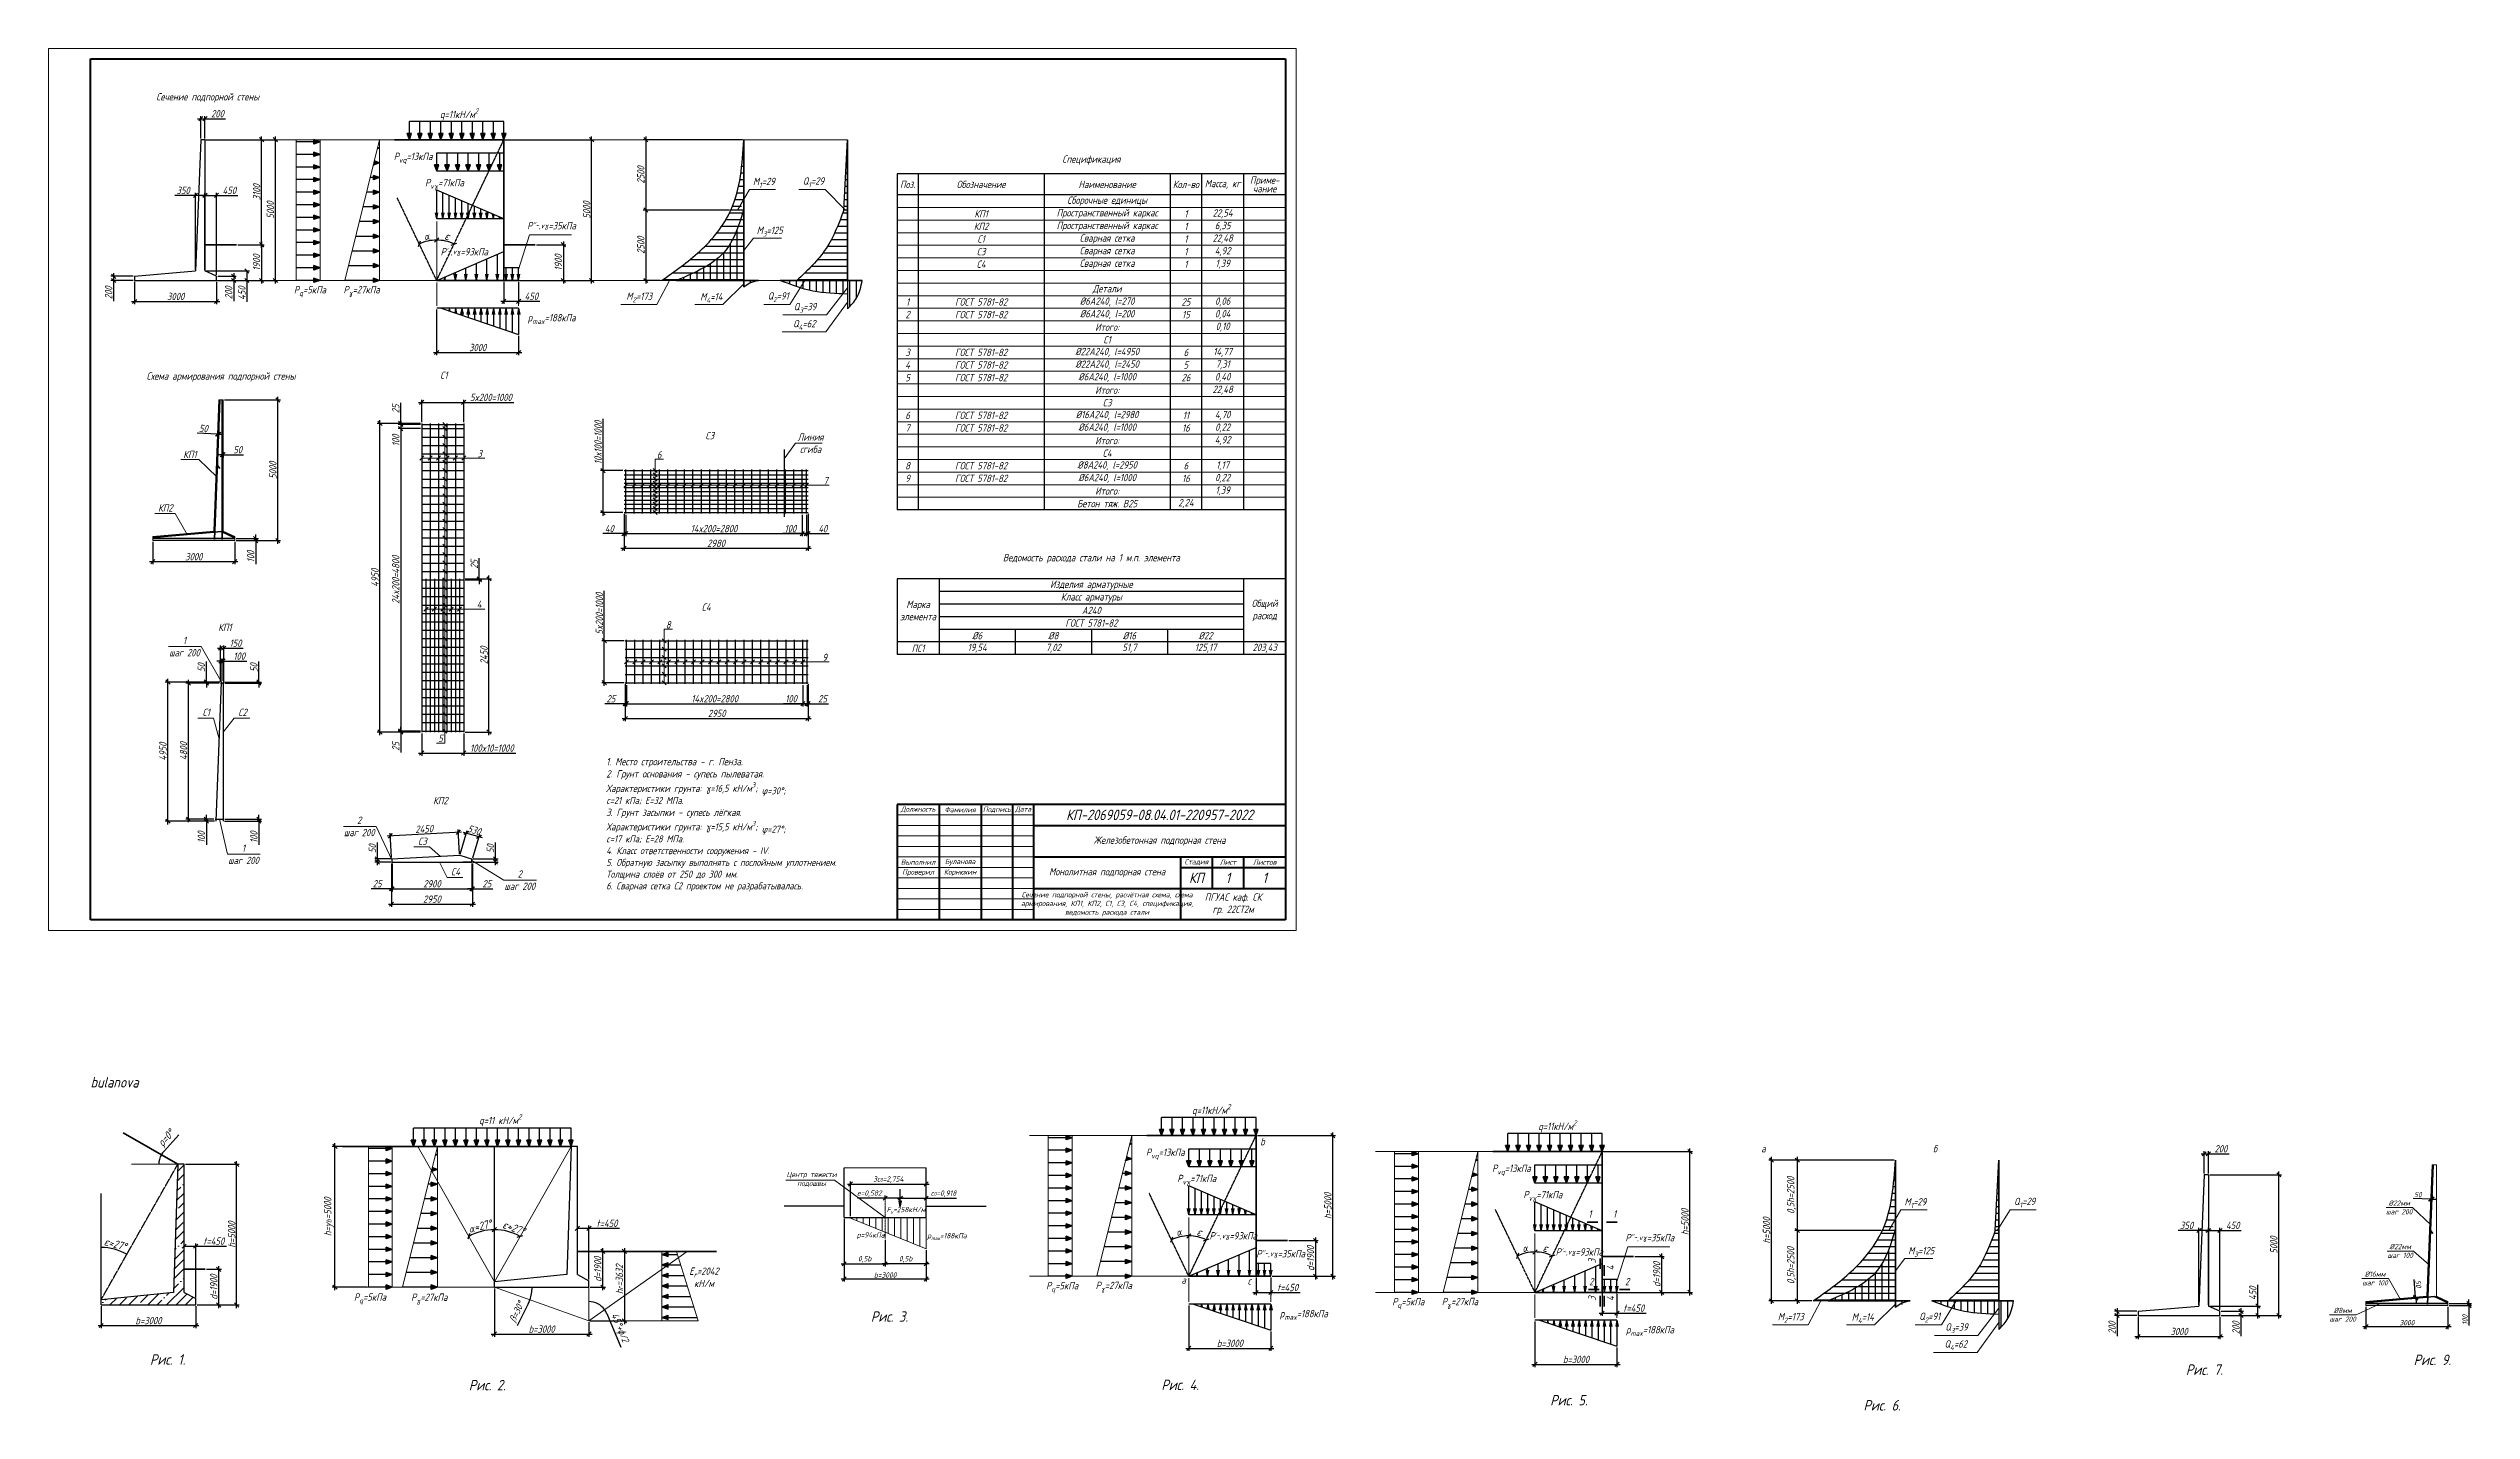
# Model space of a CAD drawing. Header units: millimetres. Extents: x -1004 to 900128, y -352756 to 107728.
# Drawn here: x 415780 to 531139, y -128398 to -63533 of the extents above; entities that cross this region are included whole.
import ezdxf

# ---------------------------------------------------------------- set-up
doc = ezdxf.new("R2010")
doc.units = ezdxf.units.MM
doc.linetypes.add('ACAD_ISO02W100', pattern=[15, 12, -3])
doc.linetypes.add('ACAD_ISO04W100', pattern=[30, 24, -3, 0, -3])
for name, color, linetype, lineweight in [('axles', 152, 'ACAD_ISO04W100', 20), ('basic', 95, 'Continuous', 30), ('frame', 173, 'Continuous', 40), ('hatch', 117, 'ACAD_ISO02W100', 25), ('hatching', 225, 'Continuous', 20), ('size', 45, 'Continuous', 20), ('text', 13, 'Continuous', 20), ('thick', 42, 'Continuous', 35), ('thin', 153, 'Continuous', 18)]:
    doc.layers.add(name, color=color, linetype=linetype, lineweight=lineweight)
doc.styles.add('Structures', font='isocpeur.ttf', dxfattribs={"width": 0.85, "oblique": 15})
doc.styles.add('structures 2.5', font='isocpeur.ttf', dxfattribs={"width": 0.85, "oblique": 15, "height": 2.5})
doc.styles.add('structures 5', font='isocpeur.ttf', dxfattribs={"width": 0.85, "oblique": 15, "height": 5})
doc.dimstyles.new('structures 3.5', dxfattribs={"dimtxt": 3.5, "dimasz": 2, "dimexe": 1.25, "dimexo": 0.625, "dimtad": 1, "dimtxsty": 'Structures', "dimblk": 'OBLIQUE', "dimcen": 2.5, "dimdle": 1.5, "dimadec": 0, "dimazin": 0, "dimtfac": 1, "dimtmove": 0, "dimatfit": 3, "dimfxl": 1, "dimarcsym": 0})
doc.dimstyles.new('structures 3.5 50', dxfattribs={"dimtxt": 3.5, "dimasz": 2, "dimexe": 1.25, "dimexo": 0.625, "dimtad": 1, "dimlfac": 0.5, "dimtxsty": 'Structures', "dimblk": 'OBLIQUE', "dimcen": 2.5, "dimdle": 1.5, "dimadec": 0, "dimazin": 0, "dimtfac": 1, "dimtmove": 0, "dimatfit": 3, "dimfxl": 1, "dimarcsym": 0})
pattern_1 = [(90, (408459.1, -128207.33), (-317.5, 0), [])]
pattern_2 = [(90, (353639.28, -79616.58), (-317.5, 0), [])]

msp = doc.modelspace()

# ---------------------------------------------------------------- texts
at = {"layer": 'text'}
for s, insert, char_height, width, attachment_point, style in [('Сечение подпорной стены', (423362.014, -65883.413), 350, 5622.78125, 5, 'Structures'), ('\\A1;q=11кН/м{\\H0.7x;\\S2^ ;}', (435333.727, -66669.915), 350, 2511.65502, 5, 'structures 5'), ('\\A1;P{\\H0.7x;\\S^ vq;\\H1.42857x;=13кПа}', (433140.11, -68734.044), 350, 878.35728, 5, 'structures 5'), ('Спецификация', (465430.279, -68851.27), 350, 5622.78125, 5, 'Structures'), ('\\A1;P{\\H0.7x;\\S^ vγ;\\H1.42857x;=71кПа}', (434634.909, -69983.621), 350, 878.35728, 5, 'structures 5'), ('\\A1;M{\\H0.7x;\\S^ 1;}=29', (449839.141, -69925.959), 350, 1401.58392, 5, 'structures 5'), ('\\A1;Q{\\H0.7x;\\S^ 1;}=29', (452199.897, -69906.58), 350, 1401.58392, 5, 'structures 5'), ('Поз.', (456680.279, -70006.498), 350, 1000, 5, 'Structures'), ('Обозначение', (460180.279, -70006.498), 350, 6000, 5, 'Structures'), ('Наименование', (466180.279, -70006.498), 350, 6000, 5, 'Structures'), ('Кол-во', (469930.279, -70006.498), 350, 1500, 5, 'Structures'), ('Масса, кг', (471680.279, -70006.498), 350, 2000, 5, 'Structures'), ('\\pxsm0.7;Приме-\\Pчание', (473680.279, -70006.498), 350, 2000, 5, 'Structures'), ('КП1', (460180.279, -71406.498), 350, 6000, 5, 'Structures'), ('Пространственный каркас', (466180.279, -71406.498), 350, 6000, 5, 'Structures'), ('Сборочные единицы', (466180.279, -70806.498), 350, 6000, 5, 'Structures'), ('1', (469930.279, -71406.498), 350, 1500, 5, 'Structures'), ('22,54', (471680.279, -71406.498), 350, 2000, 5, 'Structures'), ('\\A1;P{\\H0.7x;\\S"~,vγ;\\H1.42857x;=35кПа}', (439727.551, -72010.289), 350, 878.35728, 5, 'structures 5'), ('\\A1;M{\\H0.7x;\\S^ 3;}=125', (450116.277, -72252.95), 350, 1401.58392, 5, 'structures 5'), ('КП2', (460180.279, -72006.498), 350, 6000, 5, 'Structures'), ('С1', (460180.279, -72606.498), 350, 6000, 5, 'Structures'), ('Пространственный каркас', (466180.279, -72006.498), 350, 6000, 5, 'Structures'), ('Сварная сетка', (466180.279, -72606.498), 350, 6000, 5, 'Structures'), ('1', (469930.279, -72006.498), 350, 1500, 5, 'Structures'), ('1', (469930.279, -72606.498), 350, 1500, 5, 'Structures'), ('22,48', (471680.279, -72606.498), 350, 2000, 5, 'Structures'), ('6,35', (471680.279, -72006.498), 350, 2000, 5, 'Structures'), ("\\A1;P{\\H0.7x;\\S'~,vγ;\\H1.42857x;=93кПа}", (435577.044, -73253.858), 350, 878.35728, 5, 'structures 5'), ('С4', (460180.279, -73806.498), 350, 6000, 5, 'Structures'), ('С3', (460180.279, -73206.498), 350, 6000, 5, 'Structures'), ('Сварная сетка', (466180.279, -73206.498), 350, 6000, 5, 'Structures'), ('Сварная сетка', (466180.279, -73806.498), 350, 6000, 5, 'Structures'), ('1', (469930.279, -73206.498), 350, 1500, 5, 'Structures'), ('1', (469930.279, -73806.498), 350, 1500, 5, 'Structures'), ('4,92', (471680.279, -73206.498), 350, 2000, 5, 'Structures'), ('1,39', (471680.279, -73806.498), 350, 2000, 5, 'Structures'), ('\\A1;P{\\H0.7x;\\S^ q;\\H1.42857x;=5кПа}', (428229.712, -75084.337), 350, 1905.54601, 5, 'structures 5'), ('\\A1;P{\\H0.67083x;\\S^ γ;}=27кПа', (430687.7, -75071.001), 350, 1953.35942, 5, 'structures 5'), ('Детали', (466180.279, -75006.498), 350, 6000, 5, 'Structures'), ('\\A1;M{\\H0.7x;\\S^ 2;}=173', (443905.937, -75392.195), 350, 1514.96707, 5, 'structures 5'), ('\\A1;M{\\H0.7x;\\S^ 4;}=14', (447336.277, -75410.207), 350, 1401.58392, 5, 'structures 5'), ('\\A1;Q{\\H0.7x;\\S^ 2;}=91', (450522.398, -75376.58), 350, 1401.58392, 5, 'structures 5'), ('\\A1;\\pxt3;Q{\\H0.7x;\\S^ 3;}=39', (451798.748, -75885.682), 350, 1401.58392, 5, 'structures 5'), ('2', (456680.279, -76206.498), 350, 1000, 5, 'Structures'), ('1', (456680.279, -75606.498), 350, 1000, 5, 'Structures'), ('ГОСТ 5781-82', (460180.279, -75606.498), 350, 6000, 5, 'Structures'), ('ГОСТ 5781-82', (460180.279, -76206.498), 350, 6000, 5, 'Structures'), ('%%C6А240, l=270', (466180.279, -75606.498), 350, 6000, 5, 'Structures'), ('%%C6А240, l=200', (466180.279, -76206.498), 350, 6000, 5, 'Structures'), ('25', (469930.279, -75606.498), 350, 1500, 5, 'Structures'), ('15', (469930.279, -76206.498), 350, 1500, 5, 'Structures'), ('0,04', (471680.279, -76206.498), 350, 2000, 5, 'Structures'), ('0,06', (471680.279, -75606.498), 350, 2000, 5, 'Structures'), ('\\A1;p{\\H0.7x;\\S^ max;}=188кПа', (439735.37, -76417.766), 350, 1724.15503, 5, 'structures 5'), ('\\A1;\\pxt3;Q{\\H0.7x;\\S^ 4;}=62', (451764.39, -76695.011), 350, 1401.58392, 5, 'structures 5'), ('Итого:', (466180.279, -76806.498), 350, 6000, 5, 'Structures'), ('С1', (466180.279, -77406.498), 350, 6000, 5, 'Structures'), ('0,10', (471680.279, -76806.498), 350, 2000, 5, 'Structures'), ('3', (456680.279, -78006.498), 350, 1000, 5, 'Structures'), ('4', (456680.279, -78606.498), 350, 1000, 5, 'Structures'), ('ГОСТ 5781-82', (460180.279, -78006.498), 350, 6000, 5, 'Structures'), ('ГОСТ 5781-82', (460180.279, -78606.498), 350, 6000, 5, 'Structures'), ('%%C22А240, l=4950', (466180.279, -78006.498), 350, 6000, 5, 'Structures'), ('%%C22А240, l=2450', (466180.279, -78606.498), 350, 6000, 5, 'Structures'), ('5', (469930.279, -78606.498), 350, 1500, 5, 'Structures'), ('6', (469930.279, -78006.498), 350, 1500, 5, 'Structures'), ('14,77', (471680.279, -78006.498), 350, 2000, 5, 'Structures'), ('7,31', (471680.279, -78606.498), 350, 2000, 5, 'Structures'), ('Схема армирования подпорной стены', (423996.931, -79180.944), 350, 7305.86435, 5, 'Structures'), ('С1', (434604.048, -79093.329), 350, 793.67855, 5, 'Structures'), ('5', (456680.279, -79206.498), 350, 1000, 5, 'Structures'), ('ГОСТ 5781-82', (460180.279, -79206.498), 350, 6000, 5, 'Structures'), ('%%C6А240, l=1000', (466180.279, -79206.498), 350, 6000, 5, 'Structures'), ('26', (469930.279, -79206.498), 350, 1500, 5, 'Structures'), ('22,48', (471680.279, -79806.498), 350, 2000, 5, 'Structures'), ('0,40', (471680.279, -79206.498), 350, 2000, 5, 'Structures'), ('Итого:', (466180.279, -79806.498), 350, 6000, 5, 'Structures'), ('С3', (466180.279, -80406.498), 350, 6000, 5, 'Structures'), ('С3', (447263.716, -81968.17), 350, 793.67855, 5, 'Structures'), ('Линия \\Pсгиба', (452062.357, -82327.224), 350, 1343.47738, 5, 'Structures'), ('6', (456680.279, -81006.498), 350, 1000, 5, 'Structures'), ('7', (456680.279, -81606.498), 350, 1000, 5, 'Structures'), ('ГОСТ 5781-82', (460180.279, -81006.498), 350, 6000, 5, 'Structures'), ('ГОСТ 5781-82', (460180.279, -81606.498), 350, 6000, 5, 'Structures'), ('%%C16А240, l=2980', (466180.279, -81006.498), 350, 6000, 5, 'Structures'), ('%%C6А240, l=1000', (466180.279, -81606.498), 350, 6000, 5, 'Structures'), ('16', (469930.279, -81606.498), 350, 1500, 5, 'Structures'), ('11', (469930.279, -81006.498), 350, 1500, 5, 'Structures'), ('4,70', (471680.279, -81006.498), 350, 2000, 5, 'Structures'), ('0,22', (471680.279, -81606.498), 350, 2000, 5, 'Structures'), ('КП1', (422513.056, -82868.843), 350, 793.67855, 5, 'Structures'), ('3', (436311.912, -82824.043), 350, 793.67855, 5, 'Structures'), ('6', (444852.24, -82879.953), 350, 350, 5, 'Structures'), ('Итого:', (466180.279, -82206.498), 350, 6000, 5, 'Structures'), ('С4', (466180.279, -82806.498), 350, 6000, 5, 'Structures'), ('4,92', (471680.279, -82206.498), 350, 2000, 5, 'Structures'), ('7', (452777.338, -84117.632), 350, 793.67855, 5, 'Structures'), ('8', (456680.279, -83406.498), 350, 1000, 5, 'Structures'), ('9', (456680.279, -84006.498), 350, 1000, 5, 'Structures'), ('ГОСТ 5781-82', (460180.279, -83406.498), 350, 6000, 5, 'Structures'), ('ГОСТ 5781-82', (460180.279, -84006.498), 350, 6000, 5, 'Structures'), ('%%C8А240, l=2950', (466180.279, -83406.498), 350, 6000, 5, 'Structures'), ('%%C6А240, l=1000', (466180.279, -84006.498), 350, 6000, 5, 'Structures'), ('16', (469930.279, -84006.498), 350, 1500, 5, 'Structures'), ('6', (469930.279, -83406.498), 350, 1500, 5, 'Structures'), ('0,22', (471680.279, -84006.498), 350, 2000, 5, 'Structures'), ('1,17', (471680.279, -83406.498), 350, 2000, 5, 'Structures'), ('КП2', (421344.007, -85414.068), 350, 793.67855, 5, 'Structures'), ('Бетон тяж. B25', (466180.279, -85206.498), 350, 6000, 5, 'Structures'), ('Итого:', (466180.279, -84606.498), 350, 6000, 5, 'Structures'), ('2,24', (469930.279, -85206.498), 350, 1500, 5, 'Structures'), ('1,39', (471680.279, -84606.498), 350, 2000, 5, 'Structures'), ('Ведомость расхода стали на 1 м.п. элемента', (465430.279, -87828.981), 350, 9598.9197, 5, 'Structures'), ('4', (436284.283, -89998.814), 350, 793.67855, 5, 'Structures'), ('С4', (447093.716, -90137.184), 350, 793.67855, 5, 'Structures'), ('Марка элемента', (457180.279, -90296.498), 350, 2000, 5, 'Structures'), ('Изделия арматурные', (465430.279, -89096.498), 350, 14500, 5, 'Structures'), ('Класс арматуры', (465430.279, -89696.498), 350, 14500, 5, 'Structures'), ('Общий расход', (473680.279, -90296.498), 350, 2000, 5, 'Structures'), ('КП1', (424178.014, -91099.363), 350, 793.67855, 5, 'Structures'), ('8', (445282.24, -90982.038), 350, 350, 5, 'Structures'), ('ГОСТ 5781-82', (465430.279, -90896.498), 350, 14500, 5, 'Structures'), ('А240', (465430.279, -90296.498), 350, 7250, 5, 'Structures'), ('1\\Pшаг 200', (422254.706, -92016.458), 350, 2180.48095, 5, 'Structures'), ('ПС1', (457180.279, -92096.498), 350, 2000, 5, 'Structures'), ('19,54', (459992.779, -92096.498), 350, 3625, 5, 'Structures'), ('%%C6', (459992.779, -91496.498), 350, 3625, 5, 'Structures'), ('7,02', (463617.779, -92096.498), 350, 3625, 5, 'Structures'), ('%%C8', (463617.779, -91496.498), 350, 3625, 5, 'Structures'), ('51,7', (467242.779, -92096.498), 350, 3625, 5, 'Structures'), ('%%C16', (467242.779, -91496.498), 350, 3625, 5, 'Structures'), ('125,17', (470867.779, -92096.498), 350, 3625, 5, 'Structures'), ('%%C22', (470867.779, -91496.498), 350, 3625, 5, 'Structures'), ('203,43', (473680.279, -92096.498), 350, 2000, 5, 'Structures'), ('9', (452733.717, -92534.019), 350, 793.67855, 5, 'Structures'), ('С1', (423290.469, -95149.814), 350, 793.67855, 5, 'Structures'), ('С2', (425020.678, -95149.814), 350, 793.67855, 5, 'Structures'), ('5', (434440.962, -96387.927), 350, 350, 5, 'Structures'), ('\\A1;1. Место строительства - г. Пенза.\\P2. Грунт основания - супесь пылеватая.\\PХарактеристики грунта: {\\H0.95833x;γ=16,5 кН/м\\H0.7x;\\S3^ ;\\H1.42857x;; \\A0;φ=30%%D; \\Pc=21 кПа; E=32 МПа.\\P}3. Грунт засыпки - супесь лёгкая.\\PХарактеристики грунта: {\\H0.95833x;γ=15,5 кН/м\\H0.7x;\\S3^ ;\\H1.42857x;; \\A0;φ=27%%D; \\Pc=17 кПа; E=28 МПа.\\P4. Класс ответственности сооружения - IV.\\P5. Обратную засыпку выполнять с послойным уплотнением. Толщина слоёв от 250 до 300 мм.\\P6. Сварная сетка С2 проектом не разрабатывалась.}', (442333.922, -100494.788), 350, 9693.35693, 4, 'Structures'), ('КП2', (434439.929, -99350.472), 350, 793.67855, 5, 'Structures'), ('2\\Pшаг 200', (430574.657, -100579.363), 350, 2180.48095, 5, 'Structures'), ('Должность', (457180.279, -99783.099), 250, 1859.40606, 5, 'structures 2.5'), ('Фамилия', (459180.279, -99783.099), 250, 1812.24194, 5, 'structures 2.5'), ('Подпись', (460930.279, -99783.099), 250, 1359.18156, 5, 'structures 2.5'), ('Дата', (462180.279, -99783.099), 250, 882.53911, 5, 'structures 2.5'), ('КП-2069059-08.04.01-220957-2022', (468680.279, -100033.099), 500, 11741.42873, 5, 'structures 2.5'), ('1\\Pшаг 200', (425063.917, -101908.503), 350, 2180.48095, 5, 'Structures'), ('С3', (433580.906, -101290.236), 350, 793.67855, 5, 'Structures'), ('Железобетонная подпорная стена', (468680.279, -101283.099), 350, 12000, 5, 'Structures'), ('С4', (435160.459, -102738.18), 350, 793.67855, 5, 'Structures'), ('Выполнил', (457180.279, -102283.099), 250, 1859.40647, 5, 'structures 2.5'), ('Проверил', (457180.279, -102783.099), 250, 1882.98853, 5, 'structures 2.5'), ('Корнюхин', (459180.279, -102783.099), 250, 2000, 5, 'Structures'), ('Буланова', (459180.279, -102283.099), 250, 2000, 5, 'Structures'), ('Монолитная подпорная стена', (466180.279, -102783.099), 350, 7000, 5, 'Structures'), ('Стадия', (470430.279, -102283.099), 250, 1352.9954, 5, 'structures 2.5'), ('Лист', (471930.279, -102283.099), 250, 1306.04815, 5, 'structures 2.5'), ('Листов', (473680.279, -102283.099), 250, 1733.57299, 5, 'structures 2.5'), ('2\\Pшаг 200', (438218.525, -103137.359), 350, 2180.48095, 5, 'Structures'), ('Сечение подпорной стены, расчётная схема, схема армирования, КП1, КП2, С1, С3, С4, спецификация, ведомость расхода стали', (466180.279, -104283.099), 250, 6914.26293, 5, 'structures 2.5'), ('КП', (470430.279, -103033.099), 500, 1329.52177, 5, 'structures 2.5'), ('ПГУАС каф. СК \\Pгр. 22СТ2м', (472180.279, -104283.099), 350, 4533.45828, 5, 'structures 2.5'), ('1', (471930.279, -103033.099), 500, 1376.46862, 5, 'structures 2.5'), ('1', (473680.279, -103033.099), 500, 1780.52024, 5, 'structures 2.5'), ('bulanova', (418927.517, -112763.863), 500, 2515.89751, 5, 'structures 5'), ('\\A1;q=11кН/м{\\H0.7x;\\S2^ ;}', (471144.152, -114091.935), 350, 2511.65502, 5, 'structures 5'), ('\\A1;q=11 кН/м{\\H0.7x;\\S2^ ;}', (437292.525, -114578.205), 350, 3223.04031, 5, 'structures 5'), ('\\A1;q=11кН/м{\\H0.7x;\\S2^ ;}', (487622.293, -114857.734), 350, 2511.65502, 5, 'structures 5'), ('\\A1;P{\\H0.7x;\\S^ vq;\\H1.42857x;=13кПа}', (468950.535, -116156.064), 350, 878.35728, 5, 'structures 5'), ('\\A1;b', (473577.168, -115590.121), 350, 350, 5, 'structures 5'), ('\\A1;а', (497425.612, -115927.52), 350, 361.79272, 5, 'structures 5'), ('\\A1;б', (505595.612, -115927.52), 350, 361.79272, 5, 'structures 5'), ('\\A1;Центр тяжести подошвы', (452108.915, -117384.681), 250, 2558.84936, 5, 'structures 5'), ('\\A1;P{\\H0.7x;\\S^ vγ;\\H1.42857x;=71кПа}', (470445.334, -117405.641), 350, 878.35728, 5, 'structures 5'), ('\\A1;P{\\H0.7x;\\S^ vq;\\H1.42857x;=13кПа}', (485428.676, -116921.863), 350, 878.35728, 5, 'structures 5'), ('\\A1;F{\\H0.7x;\\S^ v;}=258кН/м', (456609.254, -118867.866), 250, 1992.91099, 5, 'structures 5'), ('\\A1;P{\\H0.7x;\\S^ vγ;\\H1.42857x;=71кПа}', (486923.475, -118171.44), 350, 878.35728, 5, 'structures 5'), ('\\A1;M{\\H0.7x;\\S^ 1;}=29', (504658.962, -118516.71), 350, 1401.58392, 5, 'structures 5'), ('\\A1;Q{\\H0.7x;\\S^ 1;}=29', (509859.89, -118497.331), 350, 1401.58392, 5, 'structures 5'), ('%%C22мм\\Pшаг 200', (527691.002, -118726.76), 250, 1504.43531, 5, 'Structures'), ('\\A1;p=94кПа', (454920.2, -120071.885), 250, 1273.24932, 5, 'structures 5'), ('\\A1;p{\\H0.7x;\\S^ max;}=188кПа', (458554.277, -120113.268), 250, 1724.15503, 5, 'structures 5'), ("\\A1;P{\\H0.7x;\\S'~,vγ;\\H1.42857x;=93кПа}", (472183.194, -120114.01), 350, 878.35728, 5, 'structures 5'), ('\\A1;1', (489164.916, -119037.765), 350, 350, 5, 'structures 5'), ('\\A1;1', (490337.164, -119037.765), 350, 350, 5, 'structures 5'), ('\\A1;P{\\H0.7x;\\S"~,vγ;\\H1.42857x;=35кПа}', (474441.352, -120964.174), 350, 878.35728, 5, 'structures 5'), ("\\A1;P{\\H0.7x;\\S'~,vγ;\\H1.42857x;=93кПа}", (488661.335, -120879.809), 350, 878.35728, 5, 'structures 5'), ('\\A1;P{\\H0.7x;\\S"~,vγ;\\H1.42857x;=35кПа}', (492016.117, -120198.108), 350, 878.35728, 5, 'structures 5'), ('\\A1;M{\\H0.7x;\\S^ 3;}=125', (504936.098, -120843.7), 350, 1401.58392, 5, 'structures 5'), ('%%C22мм\\Pшаг 100', (527743.22, -120798.427), 250, 1504.43531, 5, 'Structures'), ('\\A1;E{\\H0.7x;\\S^ r;\\H1.42857x;=2042 кН/м}', (446989.355, -122053.71), 350, 301.91968, 5, 'structures 5'), ('\\A1;P{\\H0.7x;\\S^ q;\\H1.42857x;=5кПа}', (464040.137, -122506.356), 350, 1905.54601, 5, 'structures 5'), ('\\A1;P{\\H0.67083x;\\S^ γ;}=27кПа', (466498.125, -122493.021), 350, 1953.35942, 5, 'structures 5'), ('\\A1;a', (469823.886, -122183.084), 350, 350, 5, 'structures 5'), ('\\A1;c', (472950.749, -122223.501), 350, 350, 5, 'structures 5'), ('\\A1;2', (489231.387, -122253.551), 350, 350, 5, 'structures 5'), ('\\A1;2', (490940.413, -122253.551), 350, 350, 5, 'structures 5'), ('%%C16мм\\Pшаг 100', (526543.22, -122108.427), 250, 1504.43531, 5, 'Structures'), ('\\A1;P{\\H0.7x;\\S^ q;\\H1.42857x;=5кПа}', (431090.056, -123052.915), 350, 3024.47964, 5, 'structures 5'), ('\\A1;P{\\H0.67083x;\\S^ γ;}=27кПа', (433910.149, -123053.765), 350, 2245.88885, 5, 'structures 5'), ('\\A1;P{\\H0.7x;\\S^ q;\\H1.42857x;=5кПа}', (480518.279, -123272.156), 350, 1905.54601, 5, 'structures 5'), ('\\A1;P{\\H0.67083x;\\S^ γ;}=27кПа', (482976.267, -123258.82), 350, 1953.35942, 5, 'structures 5'), ('Рис. 3.', (455815.154, -123920.744), 500, 2515.89751, 5, 'structures 5'), ('\\A1;p{\\H0.7x;\\S^ max;}=188кПа', (475545.795, -123839.786), 350, 1724.15503, 5, 'structures 5'), ('\\A1;p{\\H0.7x;\\S^ max;}=188кПа', (492023.937, -124605.585), 350, 1724.15503, 5, 'structures 5'), ('\\A1;M{\\H0.7x;\\S^ 2;}=173', (498725.759, -123982.945), 350, 1514.96707, 5, 'structures 5'), ('\\A1;M{\\H0.7x;\\S^ 4;}=14', (502156.098, -124000.957), 350, 1401.58392, 5, 'structures 5'), ('\\A1;Q{\\H0.7x;\\S^ 2;}=91', (505342.22, -123967.331), 350, 1401.58392, 5, 'structures 5'), ('\\A1;\\pxt3;Q{\\H0.7x;\\S^ 3;}=39', (506618.57, -124476.433), 350, 1401.58392, 5, 'structures 5'), ('%%C8мм\\Pшаг 200', (525003.22, -123838.427), 250, 1504.43531, 5, 'Structures'), ('Рис. 1.', (421451.888, -125966.434), 500, 2515.89751, 5, 'structures 5'), ('\\A1;\\pxt3;Q{\\H0.7x;\\S^ 4;}=62', (506584.212, -125285.761), 350, 1401.58392, 5, 'structures 5'), ('Рис. 9.', (529271.451, -125981.571), 500, 2515.89751, 5, 'structures 5'), ('Рис. 7.', (518420.239, -126450.773), 500, 2515.89751, 5, 'structures 5'), ('Рис. 2.', (436669.423, -127186.556), 500, 2515.89751, 5, 'structures 5'), ('Рис. 4.', (469654.853, -127173.318), 500, 2515.89751, 5, 'structures 5'), ('Рис. 5.', (488162.387, -127904.846), 500, 2515.89751, 5, 'structures 5'), ('Рис. 6.', (503075.612, -128147.52), 500, 2515.89751, 5, 'structures 5')]:
    msp.add_mtext(s, dxfattribs=dict(at, insert=insert, char_height=char_height, width=width, attachment_point=attachment_point, style=style))
at = {"layer": 'text', "char_height": 350, "width": 350, "attachment_point": 5, "rotation": 90, "style": 'structures 5'}
for s, insert in [('\\A1;3', (489268.678, -121277.164)), ('\\A1;4', (490146.108, -121605.226)), ('\\A1;3', (489268.678, -123064.156)), ('\\A1;4', (490146.108, -123067.285))]:
    msp.add_mtext(s, dxfattribs=dict(at, insert=insert))

# ---------------------------------------------------------------- blocks, each defined once
blk = doc.blocks.new('*D701')
at = {"layer": 'Defpoints', "color": 0, "transparency": 16777216}
for p in [(421939, -116669), (418289, -118059), (419126, -120779), (418289, -123119), (418289, -123119)]:
    blk.add_point(p, dxfattribs=at)
at = {"layer": 'size', "color": 0, "lineweight": -2, "transparency": 16777216}
blk.add_arc((418289, -123119), 2486, 60.49485, 90, dxfattribs=at)
at = {"layer": 'size', "color": 0, "transparency": 16777216, "insert": (418966, -120467), "char_height": 350, "attachment_point": 5, "rotation": 345.68725, "style": 'Structures'}
blk.add_mtext('{\\H1.08333x;ε≈27%%D}', dxfattribs=at)
blk = doc.blocks.new('_None')
blk = doc.blocks.new('_Oblique')
at = {"color": 0, "linetype": 'ByBlock', "lineweight": -2}
blk.add_line((-0.5, -0.5), (0.5, 0.5), dxfattribs=at)
blk = doc.blocks.new('*D702')
at = {"layer": 'Defpoints', "color": 0, "transparency": 16777216}
for p in [(418289, -123369), (422789, -123369), (422789, -124350)]:
    blk.add_point(p, dxfattribs=at)
at = {"layer": 'size', "color": 0, "lineweight": -2, "transparency": 16777216}
for p, q in [((418289, -123432), (418289, -124475)), ((422789, -123432), (422789, -124475)), ((418139, -124350), (422939, -124350))]:
    blk.add_line(p, q, dxfattribs=at)
at = {"layer": 'size', "color": 0, "lineweight": -2, "transparency": 16777216, "xscale": 200, "yscale": 200, "zscale": 200, "rotation": 180}
blk.add_blockref('_Oblique', (418289, -124350), dxfattribs=at)
at = {"layer": 'size', "color": 0, "lineweight": -2, "transparency": 16777216, "xscale": 200, "yscale": 200, "zscale": 200}
blk.add_blockref('_Oblique', (422789, -124350), dxfattribs=at)
at = {"layer": 'size', "color": 0, "transparency": 16777216, "insert": (420539, -124113), "char_height": 350, "attachment_point": 5, "style": 'Structures'}
blk.add_mtext('b=3000', dxfattribs=at)
blk = doc.blocks.new('*D703')
at = {"layer": 'Defpoints', "color": 0, "transparency": 16777216}
for p in [(423239, -121669), (423887, -121669), (422789, -123369)]:
    blk.add_point(p, dxfattribs=at)
at = {"layer": 'size', "color": 0, "lineweight": -2, "transparency": 16777216}
for p, q in [((423302, -121669), (424012, -121669)), ((423887, -123519), (423887, -121519)), ((422852, -123369), (424012, -123369))]:
    blk.add_line(p, q, dxfattribs=at)
at = {"layer": 'size', "color": 0, "lineweight": -2, "transparency": 16777216, "xscale": 200, "yscale": 200, "zscale": 200}
for p, rotation in [((423887, -121669), 90), ((423887, -123369), 270)]:
    blk.add_blockref('_Oblique', p, dxfattribs=dict(at, rotation=rotation))
at = {"layer": 'size', "color": 0, "transparency": 16777216, "insert": (423650, -122519), "char_height": 350, "attachment_point": 5, "rotation": 90, "style": 'Structures'}
blk.add_mtext('d=1900', dxfattribs=at)
blk = doc.blocks.new('*D704')
at = {"layer": 'Defpoints', "color": 0, "transparency": 16777216}
for p in [(422239, -116669), (424739, -116669), (422789, -123369)]:
    blk.add_point(p, dxfattribs=at)
at = {"layer": 'size', "color": 0, "lineweight": -2, "transparency": 16777216}
for p, q in [((422302, -116669), (424864, -116669)), ((424739, -123519), (424739, -116519)), ((422852, -123369), (424864, -123369))]:
    blk.add_line(p, q, dxfattribs=at)
at = {"layer": 'size', "color": 0, "lineweight": -2, "transparency": 16777216, "xscale": 200, "yscale": 200, "zscale": 200}
for p, rotation in [((424739, -116669), 90), ((424739, -123369), 270)]:
    blk.add_blockref('_Oblique', p, dxfattribs=dict(at, rotation=rotation))
at = {"layer": 'size', "color": 0, "transparency": 16777216, "insert": (424502, -120019), "char_height": 350, "width": 1317.03, "attachment_point": 5, "rotation": 90, "style": 'Structures'}
blk.add_mtext('h=5000', dxfattribs=at)
blk = doc.blocks.new('*D705')
at = {"layer": 'Defpoints', "color": 0, "transparency": 16777216}
for p in [(422239, -120567), (422239, -121669), (422789, -123069)]:
    blk.add_point(p, dxfattribs=at)
at = {"layer": 'size', "color": 0, "lineweight": -2, "transparency": 16777216}
for p, q in [((422239, -121607), (422239, -120442)), ((422239, -120567), (422939, -120567)), ((422789, -123007), (422789, -120442)), ((422789, -120567), (424250, -120567))]:
    blk.add_line(p, q, dxfattribs=at)
at = {"layer": 'size', "color": 0, "lineweight": -2, "transparency": 16777216, "xscale": 200, "yscale": 200, "zscale": 200, "rotation": 180}
blk.add_blockref('_Oblique', (422239, -120567), dxfattribs=at)
at = {"layer": 'size', "color": 0, "lineweight": -2, "transparency": 16777216, "xscale": 200, "yscale": 200, "zscale": 200}
blk.add_blockref('_Oblique', (422789, -120567), dxfattribs=at)
at = {"layer": 'size', "color": 0, "transparency": 16777216, "insert": (423649, -120330), "char_height": 350, "attachment_point": 5, "style": 'Structures'}
blk.add_mtext('t=450', dxfattribs=at)
blk = doc.blocks.new('*D707')
at = {"layer": 'Defpoints', "color": 0, "transparency": 16777216}
for p in [(419341, -115169), (419739, -116669), (421047, -116512), (421939, -116669), (421939, -116669)]:
    blk.add_point(p, dxfattribs=at)
at = {"layer": 'size', "color": 0, "lineweight": -2, "transparency": 16777216}
blk.add_line((421273, -116055), (421994, -115274), dxfattribs=at)
for start, end in [(150, 180), (137.32643, 150)]:
    blk.add_arc((421939, -116669), 906, start, end, dxfattribs=at)
at = {"layer": 'size', "color": 0, "transparency": 16777216, "insert": (421406, -115455), "char_height": 350, "attachment_point": 5, "rotation": 47.32643, "style": 'Structures'}
blk.add_mtext('{\\H1.08333x;ρ=0%%D}', dxfattribs=at)
blk = doc.blocks.new('*D708')
at = {"layer": 'Defpoints', "color": 0, "transparency": 16777216}
for p in [(437010, -115820), (440660, -115820), (437435, -119821), (437010, -122270), (437010, -122270)]:
    blk.add_point(p, dxfattribs=at)
at = {"layer": 'size', "color": 0, "lineweight": -2, "transparency": 16777216}
blk.add_arc((437010, -122270), 2486, 60.49485, 90, dxfattribs=at)
at = {"layer": 'size', "color": 0, "lineweight": -2, "transparency": 16777216, "xscale": 200, "yscale": 200, "zscale": 200}
for p, rotation in [((437010, -119785), 179.9999999999998), ((438234, -120107), 330.4948485991385)]:
    blk.add_blockref('_Oblique', p, dxfattribs=dict(at, rotation=rotation))
at = {"layer": 'size', "color": 0, "transparency": 16777216, "insert": (437932, -119693), "char_height": 350, "attachment_point": 5, "rotation": 340.3299, "style": 'Structures'}
blk.add_mtext('{\\H1.08333x;ε≈27%%D}', dxfattribs=at)
blk = doc.blocks.new('*D709')
at = {"layer": 'Defpoints', "color": 0, "transparency": 16777216}
for p in [(437010, -122520), (441510, -124127), (441510, -124756)]:
    blk.add_point(p, dxfattribs=at)
at = {"layer": 'size', "color": 0, "lineweight": -2, "transparency": 16777216}
for p, q in [((437010, -122583), (437010, -124881)), ((441510, -124190), (441510, -124881)), ((436860, -124756), (441660, -124756))]:
    blk.add_line(p, q, dxfattribs=at)
at = {"layer": 'size', "color": 0, "lineweight": -2, "transparency": 16777216, "xscale": 200, "yscale": 200, "zscale": 200, "rotation": 180}
blk.add_blockref('_Oblique', (437010, -124756), dxfattribs=at)
at = {"layer": 'size', "color": 0, "lineweight": -2, "transparency": 16777216, "xscale": 200, "yscale": 200, "zscale": 200}
blk.add_blockref('_Oblique', (441510, -124756), dxfattribs=at)
at = {"layer": 'size', "color": 0, "transparency": 16777216, "insert": (439260, -124519), "char_height": 350, "attachment_point": 5, "style": 'Structures'}
blk.add_mtext('b=3000', dxfattribs=at)
blk = doc.blocks.new('*D710')
at = {"layer": 'Defpoints', "color": 0, "transparency": 16777216}
for p in [(440960, -120820), (442170, -120820), (441510, -122520)]:
    blk.add_point(p, dxfattribs=at)
at = {"layer": 'size', "color": 0, "lineweight": -2, "transparency": 16777216}
for p, q in [((441023, -120820), (442295, -120820)), ((442170, -122670), (442170, -120670)), ((441573, -122520), (442295, -122520))]:
    blk.add_line(p, q, dxfattribs=at)
at = {"layer": 'size', "color": 0, "lineweight": -2, "transparency": 16777216, "xscale": 200, "yscale": 200, "zscale": 200}
for p, rotation in [((442170, -120820), 90), ((442170, -122520), 270)]:
    blk.add_blockref('_Oblique', p, dxfattribs=dict(at, rotation=rotation))
at = {"layer": 'size', "color": 0, "transparency": 16777216, "insert": (441932, -121670), "char_height": 350, "attachment_point": 5, "rotation": 90, "style": 'Structures'}
blk.add_mtext('d=1900', dxfattribs=at)
blk = doc.blocks.new('*D711')
at = {"layer": 'Defpoints', "color": 0, "transparency": 16777216}
for p in [(440960, -119718), (440960, -120820), (441510, -122220)]:
    blk.add_point(p, dxfattribs=at)
at = {"layer": 'size', "color": 0, "lineweight": -2, "transparency": 16777216}
for p, q in [((440960, -120758), (440960, -119593)), ((440960, -119718), (441660, -119718)), ((441510, -122158), (441510, -119593)), ((441510, -119718), (442970, -119718))]:
    blk.add_line(p, q, dxfattribs=at)
at = {"layer": 'size', "color": 0, "lineweight": -2, "transparency": 16777216, "xscale": 200, "yscale": 200, "zscale": 200, "rotation": 180}
blk.add_blockref('_Oblique', (440960, -119718), dxfattribs=at)
at = {"layer": 'size', "color": 0, "lineweight": -2, "transparency": 16777216, "xscale": 200, "yscale": 200, "zscale": 200}
blk.add_blockref('_Oblique', (441510, -119718), dxfattribs=at)
at = {"layer": 'size', "color": 0, "transparency": 16777216, "insert": (442370, -119481), "char_height": 350, "attachment_point": 5, "style": 'Structures'}
blk.add_mtext('t=450', dxfattribs=at)
blk = doc.blocks.new('*D712')
at = {"layer": 'Defpoints', "color": 0, "transparency": 16777216}
for p in [(443038, -120820), (441510, -124127), (443199, -124127)]:
    blk.add_point(p, dxfattribs=at)
at = {"layer": 'size', "color": 0, "lineweight": -2, "transparency": 16777216}
for p, q in [((443100, -120820), (443324, -120820)), ((443199, -120670), (443199, -124277)), ((441573, -124127), (443324, -124127))]:
    blk.add_line(p, q, dxfattribs=at)
at = {"layer": 'size', "color": 0, "lineweight": -2, "transparency": 16777216, "xscale": 200, "yscale": 200, "zscale": 200}
for p, rotation in [((443199, -120820), 90), ((443199, -124127), 270)]:
    blk.add_blockref('_Oblique', p, dxfattribs=dict(at, rotation=rotation))
at = {"layer": 'size', "color": 0, "transparency": 16777216, "insert": (442961, -122147), "char_height": 350, "attachment_point": 5, "rotation": 90, "style": 'Structures'}
blk.add_mtext('h{\\H0.7x;\\S^ r;}=3632', dxfattribs=at)
blk = doc.blocks.new('*D713')
at = {"layer": 'Defpoints', "color": 0, "transparency": 16777216}
for p in [(437010, -122520), (437010, -122520), (438793, -122725), (441510, -122520), (441510, -124129)]:
    blk.add_point(p, dxfattribs=at)
at = {"layer": 'size', "color": 0, "lineweight": -2, "transparency": 16777216}
blk.add_line((438622, -123308), (438102, -124371), dxfattribs=at)
for start, end in [(333.9455, 340.33589), (340.33589, 0)]:
    blk.add_arc((437010, -122520), 1794, start, end, dxfattribs=at)
at = {"layer": 'size', "color": 0, "transparency": 16777216, "insert": (438110, -123717), "char_height": 350, "attachment_point": 5, "rotation": 63.9455, "style": 'Structures'}
blk.add_mtext('{\\H0.95833x;β=30%%D}', dxfattribs=at)
blk = doc.blocks.new('*D714')
at = {"layer": 'Defpoints', "color": 0, "transparency": 16777216}
for p in [(446189, -120820), (441510, -122520), (441798, -123255), (441510, -124129), (441510, -124129)]:
    blk.add_point(p, dxfattribs=at)
at = {"layer": 'size', "color": 0, "lineweight": -2, "transparency": 16777216}
blk.add_line((442358, -123773), (443031, -125376), dxfattribs=at)
for start, end in [(35.25861, 90), (22.7695, 35.25861)]:
    blk.add_arc((441510, -124129), 919, start, end, dxfattribs=at)
at = {"layer": 'size', "color": 0, "transparency": 16777216, "insert": (442960, -124463), "char_height": 350, "attachment_point": 5, "rotation": 292.7695, "style": 'Structures'}
blk.add_mtext('45%%D+{\\H0.95833x;ϕ/2}', dxfattribs=at)
blk = doc.blocks.new('*D706')
at = {"layer": 'Defpoints', "color": 0, "transparency": 16777216}
for p in [(433360, -115820), (437010, -117210), (436173, -119930), (437010, -122270), (437010, -122270)]:
    blk.add_point(p, dxfattribs=at)
at = {"layer": 'size', "color": 0, "lineweight": -2, "transparency": 16777216}
blk.add_arc((437010, -122270), 2486, 90, 119.50515, dxfattribs=at)
at = {"layer": 'size', "color": 0, "lineweight": -2, "transparency": 16777216, "xscale": 200, "yscale": 200, "zscale": 200}
for p, rotation in [((435786, -120107), 209.5051514008612), ((437010, -119785), 359.9999999999999)]:
    blk.add_blockref('_Oblique', p, dxfattribs=dict(at, rotation=rotation))
at = {"layer": 'size', "color": 0, "transparency": 16777216, "insert": (436333, -119618), "char_height": 350, "width": 1326.72, "attachment_point": 5, "rotation": 14.31275, "style": 'Structures'}
blk.add_mtext('{\\H0.95833x;α\\H1.13044x;≈27%%D}', dxfattribs=at)
blk = doc.blocks.new('*D715')
at = {"layer": 'Defpoints', "color": 0, "transparency": 16777216}
for p in [(429418, -115820), (431009, -115820), (431009, -122520)]:
    blk.add_point(p, dxfattribs=at)
at = {"layer": 'size', "color": 0, "lineweight": -2, "transparency": 16777216}
for p, q in [((430947, -115820), (429293, -115820)), ((429418, -122670), (429418, -115670)), ((430947, -122520), (429293, -122520))]:
    blk.add_line(p, q, dxfattribs=at)
at = {"layer": 'size', "color": 0, "lineweight": -2, "transparency": 16777216, "xscale": 200, "yscale": 200, "zscale": 200}
for p, rotation in [((429418, -115820), 90), ((429418, -122520), 270)]:
    blk.add_blockref('_Oblique', p, dxfattribs=dict(at, rotation=rotation))
at = {"layer": 'size', "color": 0, "transparency": 16777216, "insert": (429128, -119170), "char_height": 350, "attachment_point": 5, "rotation": 90, "style": 'Structures'}
blk.add_mtext('h=y{\\H0.7x;\\S^ b;}=5000', dxfattribs=at)
blk = doc.blocks.new('*D716')
at = {"layer": 'Defpoints', "color": 0, "transparency": 16777216}
for p in [(453664, -119200), (455614, -120200), (455614, -121408)]:
    blk.add_point(p, dxfattribs=at)
at = {"layer": 'size', "color": 0, "lineweight": -2, "transparency": 16777216}
for p, q in [((453664, -119262), (453664, -121533)), ((455614, -120262), (455614, -121533)), ((453514, -121408), (455764, -121408))]:
    blk.add_line(p, q, dxfattribs=at)
at = {"layer": 'size', "color": 0, "lineweight": -2, "transparency": 16777216, "xscale": 200, "yscale": 200, "zscale": 200, "rotation": 180}
blk.add_blockref('_Oblique', (453664, -121408), dxfattribs=at)
at = {"layer": 'size', "color": 0, "lineweight": -2, "transparency": 16777216, "xscale": 200, "yscale": 200, "zscale": 200}
blk.add_blockref('_Oblique', (455614, -121408), dxfattribs=at)
at = {"layer": 'size', "color": 0, "transparency": 16777216, "insert": (454639, -121196), "char_height": 250, "attachment_point": 5, "style": 'Structures'}
blk.add_mtext('0,5b', dxfattribs=at)
blk = doc.blocks.new('*D717')
at = {"layer": 'Defpoints', "color": 0, "transparency": 16777216}
for p in [(455614, -120200), (457564, -120700), (455614, -121408)]:
    blk.add_point(p, dxfattribs=at)
at = {"layer": 'size', "color": 0, "lineweight": -2, "transparency": 16777216}
for p, q in [((455614, -120262), (455614, -121533)), ((457564, -120762), (457564, -121533)), ((457714, -121408), (455464, -121408))]:
    blk.add_line(p, q, dxfattribs=at)
at = {"layer": 'size', "color": 0, "lineweight": -2, "transparency": 16777216, "xscale": 200, "yscale": 200, "zscale": 200, "rotation": 180}
blk.add_blockref('_Oblique', (455614, -121408), dxfattribs=at)
at = {"layer": 'size', "color": 0, "lineweight": -2, "transparency": 16777216, "xscale": 200, "yscale": 200, "zscale": 200}
blk.add_blockref('_Oblique', (457564, -121408), dxfattribs=at)
at = {"layer": 'size', "color": 0, "transparency": 16777216, "insert": (456589, -121196), "char_height": 250, "attachment_point": 5, "style": 'Structures'}
blk.add_mtext('0,5b', dxfattribs=at)
blk = doc.blocks.new('*D718')
at = {"layer": 'Defpoints', "color": 0, "transparency": 16777216}
for p in [(453664, -119200), (457564, -120700), (457564, -122129)]:
    blk.add_point(p, dxfattribs=at)
at = {"layer": 'size', "color": 0, "lineweight": -2, "transparency": 16777216}
for p, q in [((453664, -119262), (453664, -122254)), ((457564, -120762), (457564, -122254)), ((453514, -122129), (457714, -122129))]:
    blk.add_line(p, q, dxfattribs=at)
at = {"layer": 'size', "color": 0, "lineweight": -2, "transparency": 16777216, "xscale": 200, "yscale": 200, "zscale": 200, "rotation": 180}
blk.add_blockref('_Oblique', (453664, -122129), dxfattribs=at)
at = {"layer": 'size', "color": 0, "lineweight": -2, "transparency": 16777216, "xscale": 200, "yscale": 200, "zscale": 200}
blk.add_blockref('_Oblique', (457564, -122129), dxfattribs=at)
at = {"layer": 'size', "color": 0, "transparency": 16777216, "insert": (455614, -121941), "char_height": 250, "attachment_point": 5, "style": 'Structures'}
blk.add_mtext('b=3000', dxfattribs=at)
blk = doc.blocks.new('*D719')
at = {"layer": 'Defpoints', "color": 0, "transparency": 16777216}
for p in [(455614, -118284), (455614, -118284), (456336, -118284)]:
    blk.add_point(p, dxfattribs=at)
at = {"layer": 'size', "color": 0, "lineweight": -2, "transparency": 16777216}
for p, q in [((455614, -118284), (454297, -118284)), ((455614, -118221), (455614, -118159)), ((456486, -118284), (455614, -118284)), ((456336, -118221), (456336, -118159))]:
    blk.add_line(p, q, dxfattribs=at)
at = {"layer": 'size', "color": 0, "lineweight": -2, "transparency": 16777216, "xscale": 200, "yscale": 200, "zscale": 200, "rotation": 180}
blk.add_blockref('_Oblique', (455614, -118284), dxfattribs=at)
at = {"layer": 'size', "color": 0, "lineweight": -2, "transparency": 16777216, "xscale": 200, "yscale": 200, "zscale": 200}
blk.add_blockref('_Oblique', (456336, -118284), dxfattribs=at)
at = {"layer": 'size', "color": 0, "transparency": 16777216, "insert": (454855, -118071), "char_height": 250, "attachment_point": 5, "style": 'Structures'}
blk.add_mtext('e=0,582', dxfattribs=at)
blk = doc.blocks.new('*D720')
at = {"layer": 'Defpoints', "color": 0, "transparency": 16777216}
for p in [(456336, -118403), (457564, -118284), (457564, -118670)]:
    blk.add_point(p, dxfattribs=at)
at = {"layer": 'size', "color": 0, "lineweight": -2, "transparency": 16777216}
for p, q in [((456186, -118284), (457564, -118284)), ((456336, -118341), (456336, -118159)), ((457564, -118608), (457564, -118159)), ((457564, -118284), (459018, -118284))]:
    blk.add_line(p, q, dxfattribs=at)
at = {"layer": 'size', "color": 0, "lineweight": -2, "transparency": 16777216, "xscale": 200, "yscale": 200, "zscale": 200, "rotation": 180}
blk.add_blockref('_Oblique', (456336, -118284), dxfattribs=at)
at = {"layer": 'size', "color": 0, "lineweight": -2, "transparency": 16777216, "xscale": 200, "yscale": 200, "zscale": 200}
blk.add_blockref('_Oblique', (457564, -118284), dxfattribs=at)
at = {"layer": 'size', "color": 0, "transparency": 16777216, "insert": (458391, -118071), "char_height": 350, "attachment_point": 5, "style": 'Structures'}
blk.add_mtext('{\\H0.71429x;c\\H0.7x;\\S^ 0;\\H1.42857x;=0,918}', dxfattribs=at)
blk = doc.blocks.new('*D721')
at = {"layer": 'Defpoints', "color": 0, "transparency": 16777216}
for p in [(457564, -117613), (457564, -118280), (453964, -119200)]:
    blk.add_point(p, dxfattribs=at)
at = {"layer": 'size', "color": 0, "lineweight": -2, "transparency": 16777216}
for p, q in [((453814, -117613), (457714, -117613)), ((453964, -119137), (453964, -117488)), ((457564, -118218), (457564, -117488))]:
    blk.add_line(p, q, dxfattribs=at)
at = {"layer": 'size', "color": 0, "lineweight": -2, "transparency": 16777216, "xscale": 200, "yscale": 200, "zscale": 200, "rotation": 180}
blk.add_blockref('_Oblique', (453964, -117613), dxfattribs=at)
at = {"layer": 'size', "color": 0, "lineweight": -2, "transparency": 16777216, "xscale": 200, "yscale": 200, "zscale": 200}
blk.add_blockref('_Oblique', (457564, -117613), dxfattribs=at)
at = {"layer": 'size', "color": 0, "transparency": 16777216, "insert": (455764, -117401), "char_height": 350, "attachment_point": 5, "style": 'Structures'}
blk.add_mtext('{\\H0.71429x;3c\\H0.7x;\\S^ 0;\\H1.42857x;=2,754}', dxfattribs=at)
blk = doc.blocks.new('*D722')
at = {"layer": 'Defpoints', "color": 0, "transparency": 16777216}
for p in [(474768, -120303), (473973, -122003), (476103, -122003)]:
    blk.add_point(p, dxfattribs=at)
at = {"layer": 'size', "color": 0, "lineweight": -2, "transparency": 16777216}
for p, q in [((474831, -120303), (476228, -120303)), ((476103, -120153), (476103, -122153)), ((474035, -122003), (476228, -122003))]:
    blk.add_line(p, q, dxfattribs=at)
at = {"layer": 'size', "color": 0, "lineweight": -2, "transparency": 16777216, "xscale": 200, "yscale": 200, "zscale": 200}
for p, rotation in [((476103, -120303), 90), ((476103, -122003), 270)]:
    blk.add_blockref('_Oblique', p, dxfattribs=dict(at, rotation=rotation))
at = {"layer": 'size', "color": 0, "transparency": 16777216, "insert": (475865, -121153), "char_height": 350, "attachment_point": 5, "rotation": 90, "style": 'Structures'}
blk.add_mtext('d=1900', dxfattribs=at)
blk = doc.blocks.new('*D723')
at = {"layer": 'Defpoints', "color": 0, "transparency": 16777216}
for p in [(473273, -122003), (473973, -122003), (473973, -122775)]:
    blk.add_point(p, dxfattribs=at)
at = {"layer": 'size', "color": 0, "lineweight": -2, "transparency": 16777216}
for p, q in [((473273, -122066), (473273, -122900)), ((473973, -122066), (473973, -122900)), ((473123, -122775), (473973, -122775)), ((473973, -122775), (475373, -122775))]:
    blk.add_line(p, q, dxfattribs=at)
at = {"layer": 'size', "color": 0, "lineweight": -2, "transparency": 16777216, "xscale": 200, "yscale": 200, "zscale": 200, "rotation": 180}
blk.add_blockref('_Oblique', (473273, -122775), dxfattribs=at)
at = {"layer": 'size', "color": 0, "lineweight": -2, "transparency": 16777216, "xscale": 200, "yscale": 200, "zscale": 200}
blk.add_blockref('_Oblique', (473973, -122775), dxfattribs=at)
at = {"layer": 'size', "color": 0, "transparency": 16777216, "insert": (474773, -122538), "char_height": 350, "attachment_point": 5, "style": 'Structures'}
blk.add_mtext('t=450', dxfattribs=at)
blk = doc.blocks.new('*D724')
at = {"layer": 'Defpoints', "color": 0, "transparency": 16777216}
for p in [(473273, -115303), (476926, -115303), (473973, -122003)]:
    blk.add_point(p, dxfattribs=at)
at = {"layer": 'size', "color": 0, "lineweight": -2, "transparency": 16777216}
for p, q in [((473335, -115303), (477051, -115303)), ((476926, -122153), (476926, -115153)), ((474035, -122003), (477051, -122003))]:
    blk.add_line(p, q, dxfattribs=at)
at = {"layer": 'size', "color": 0, "lineweight": -2, "transparency": 16777216, "xscale": 200, "yscale": 200, "zscale": 200}
for p, rotation in [((476926, -115303), 90), ((476926, -122003), 270)]:
    blk.add_blockref('_Oblique', p, dxfattribs=dict(at, rotation=rotation))
at = {"layer": 'size', "color": 0, "transparency": 16777216, "insert": (476689, -118653), "char_height": 350, "attachment_point": 5, "rotation": 90, "style": 'Structures'}
blk.add_mtext('h=5000', dxfattribs=at)
blk = doc.blocks.new('*D725')
at = {"layer": 'Defpoints', "color": 0, "transparency": 16777216}
for p in [(473273, -115303), (470073, -119202), (470357, -120103), (470073, -122003), (470073, -122003)]:
    blk.add_point(p, dxfattribs=at)
at = {"layer": 'size', "color": 0, "lineweight": -2, "transparency": 16777216}
blk.add_arc((470073, -122003), 1922, 64.4703, 90, dxfattribs=at)
at = {"layer": 'size', "color": 0, "lineweight": -2, "transparency": 16777216, "xscale": 200, "yscale": 200, "zscale": 200}
for p, rotation in [((470073, -120081), 179.9999999999999), ((470901, -120269), 334.470302009467)]:
    blk.add_blockref('_Oblique', p, dxfattribs=dict(at, rotation=rotation))
at = {"layer": 'size', "color": 0, "transparency": 16777216, "insert": (470576, -119888), "char_height": 350, "attachment_point": 5, "rotation": 346.62447, "style": 'Structures'}
blk.add_mtext('{\\H1.08333x;ε}', dxfattribs=at)
blk = doc.blocks.new('*D726')
at = {"layer": 'Defpoints', "color": 0, "transparency": 16777216}
for p in [(466873, -115303), (470073, -115553), (469789, -120103), (470073, -122003), (470073, -122003)]:
    blk.add_point(p, dxfattribs=at)
at = {"layer": 'size', "color": 0, "lineweight": -2, "transparency": 16777216}
blk.add_arc((470073, -122003), 1922, 90, 115.5297, dxfattribs=at)
at = {"layer": 'size', "color": 0, "lineweight": -2, "transparency": 16777216, "xscale": 200, "yscale": 200, "zscale": 200, "rotation": 205.5296979905329}
blk.add_blockref('_Oblique', (469245, -120269), dxfattribs=at)
at = {"layer": 'size', "color": 0, "lineweight": -2, "transparency": 16777216, "xscale": 200, "yscale": 200, "zscale": 200}
blk.add_blockref('_Oblique', (470073, -120081), dxfattribs=at)
at = {"layer": 'size', "color": 0, "transparency": 16777216, "insert": (469597, -119904), "char_height": 350, "width": 756.43, "attachment_point": 5, "rotation": 12.76485, "style": 'Structures'}
blk.add_mtext('{\\H0.95833x;α}', dxfattribs=at)
blk = doc.blocks.new('*D732')
at = {"layer": 'Defpoints', "color": 0, "transparency": 16777216}
for p in [(470073, -123330), (473973, -124572), (473973, -125435)]:
    blk.add_point(p, dxfattribs=at)
at = {"layer": 'size', "color": 0, "lineweight": -2, "transparency": 16777216}
for p, q in [((470073, -123392), (470073, -125560)), ((469923, -125435), (474123, -125435)), ((473973, -124634), (473973, -125560))]:
    blk.add_line(p, q, dxfattribs=at)
at = {"layer": 'size', "color": 0, "lineweight": -2, "transparency": 16777216, "xscale": 200, "yscale": 200, "zscale": 200, "rotation": 180}
blk.add_blockref('_Oblique', (470073, -125435), dxfattribs=at)
at = {"layer": 'size', "color": 0, "lineweight": -2, "transparency": 16777216, "xscale": 200, "yscale": 200, "zscale": 200}
blk.add_blockref('_Oblique', (473973, -125435), dxfattribs=at)
at = {"layer": 'size', "color": 0, "transparency": 16777216, "insert": (472023, -125197), "char_height": 350, "attachment_point": 5, "style": 'Structures'}
blk.add_mtext('b=3000', dxfattribs=at)
blk = doc.blocks.new('*D727')
at = {"layer": 'Defpoints', "color": 0, "transparency": 16777216}
for p in [(491246, -121069), (490451, -122769), (492581, -122769)]:
    blk.add_point(p, dxfattribs=at)
at = {"layer": 'size', "color": 0, "lineweight": -2, "transparency": 16777216}
for p, q in [((491309, -121069), (492706, -121069)), ((492581, -120919), (492581, -122919)), ((490514, -122769), (492706, -122769))]:
    blk.add_line(p, q, dxfattribs=at)
at = {"layer": 'size', "color": 0, "lineweight": -2, "transparency": 16777216, "xscale": 200, "yscale": 200, "zscale": 200}
for p, rotation in [((492581, -121069), 90), ((492581, -122769), 270)]:
    blk.add_blockref('_Oblique', p, dxfattribs=dict(at, rotation=rotation))
at = {"layer": 'size', "color": 0, "transparency": 16777216, "insert": (492344, -121919), "char_height": 350, "attachment_point": 5, "rotation": 90, "style": 'Structures'}
blk.add_mtext('d=1900', dxfattribs=at)
blk = doc.blocks.new('*D728')
at = {"layer": 'Defpoints', "color": 0, "transparency": 16777216}
for p in [(489751, -122769), (490451, -122769), (490451, -123759)]:
    blk.add_point(p, dxfattribs=at)
at = {"layer": 'size', "color": 0, "lineweight": -2, "transparency": 16777216}
for p, q in [((489751, -122831), (489751, -123884)), ((490451, -122831), (490451, -123884)), ((489601, -123759), (490451, -123759)), ((490451, -123759), (491852, -123759))]:
    blk.add_line(p, q, dxfattribs=at)
at = {"layer": 'size', "color": 0, "lineweight": -2, "transparency": 16777216, "xscale": 200, "yscale": 200, "zscale": 200, "rotation": 180}
blk.add_blockref('_Oblique', (489751, -123759), dxfattribs=at)
at = {"layer": 'size', "color": 0, "lineweight": -2, "transparency": 16777216, "xscale": 200, "yscale": 200, "zscale": 200}
blk.add_blockref('_Oblique', (490451, -123759), dxfattribs=at)
at = {"layer": 'size', "color": 0, "transparency": 16777216, "insert": (491251, -123521), "char_height": 350, "attachment_point": 5, "style": 'Structures'}
blk.add_mtext('t=450', dxfattribs=at)
blk = doc.blocks.new('*D729')
at = {"layer": 'Defpoints', "color": 0, "transparency": 16777216}
for p in [(489751, -116069), (493927, -116069), (490451, -122769)]:
    blk.add_point(p, dxfattribs=at)
at = {"layer": 'size', "color": 0, "lineweight": -2, "transparency": 16777216}
for p, q in [((489814, -116069), (494052, -116069)), ((493927, -122919), (493927, -115919)), ((490514, -122769), (494052, -122769))]:
    blk.add_line(p, q, dxfattribs=at)
at = {"layer": 'size', "color": 0, "lineweight": -2, "transparency": 16777216, "xscale": 200, "yscale": 200, "zscale": 200}
for p, rotation in [((493927, -116069), 90), ((493927, -122769), 270)]:
    blk.add_blockref('_Oblique', p, dxfattribs=dict(at, rotation=rotation))
at = {"layer": 'size', "color": 0, "transparency": 16777216, "insert": (493690, -119419), "char_height": 350, "attachment_point": 5, "rotation": 90, "style": 'Structures'}
blk.add_mtext('h=5000', dxfattribs=at)
blk = doc.blocks.new('*D730')
at = {"layer": 'Defpoints', "color": 0, "transparency": 16777216}
for p in [(489751, -116069), (486551, -119968), (486835, -120868), (486551, -122769), (486551, -122769)]:
    blk.add_point(p, dxfattribs=at)
at = {"layer": 'size', "color": 0, "lineweight": -2, "transparency": 16777216}
blk.add_arc((486551, -122769), 1922, 64.4703, 90, dxfattribs=at)
at = {"layer": 'size', "color": 0, "lineweight": -2, "transparency": 16777216, "xscale": 200, "yscale": 200, "zscale": 200}
for p, rotation in [((486551, -120847), 180), ((487379, -121035), 334.4703020094669)]:
    blk.add_blockref('_Oblique', p, dxfattribs=dict(at, rotation=rotation))
at = {"layer": 'size', "color": 0, "transparency": 16777216, "insert": (487054, -120654), "char_height": 350, "attachment_point": 5, "rotation": 346.62447, "style": 'Structures'}
blk.add_mtext('{\\H1.08333x;ε}', dxfattribs=at)
blk = doc.blocks.new('*D731')
at = {"layer": 'Defpoints', "color": 0, "transparency": 16777216}
for p in [(483351, -116069), (486551, -116319), (486267, -120868), (486551, -122769), (486551, -122769)]:
    blk.add_point(p, dxfattribs=at)
at = {"layer": 'size', "color": 0, "lineweight": -2, "transparency": 16777216}
blk.add_arc((486551, -122769), 1922, 90, 115.5297, dxfattribs=at)
at = {"layer": 'size', "color": 0, "lineweight": -2, "transparency": 16777216, "xscale": 200, "yscale": 200, "zscale": 200, "rotation": 205.5296979905334}
blk.add_blockref('_Oblique', (485723, -121035), dxfattribs=at)
at = {"layer": 'size', "color": 0, "lineweight": -2, "transparency": 16777216, "xscale": 200, "yscale": 200, "zscale": 200}
blk.add_blockref('_Oblique', (486551, -120847), dxfattribs=at)
at = {"layer": 'size', "color": 0, "transparency": 16777216, "insert": (486076, -120670), "char_height": 350, "width": 756.43, "attachment_point": 5, "rotation": 12.76485, "style": 'Structures'}
blk.add_mtext('{\\H0.95833x;α}', dxfattribs=at)
blk = doc.blocks.new('*D733')
at = {"layer": 'Defpoints', "color": 0, "transparency": 16777216}
for p in [(486551, -124095), (490451, -125338), (490451, -126201)]:
    blk.add_point(p, dxfattribs=at)
at = {"layer": 'size', "color": 0, "lineweight": -2, "transparency": 16777216}
for p, q in [((486551, -124158), (486551, -126326)), ((490451, -125400), (490451, -126326)), ((486401, -126201), (490601, -126201))]:
    blk.add_line(p, q, dxfattribs=at)
at = {"layer": 'size', "color": 0, "lineweight": -2, "transparency": 16777216, "xscale": 200, "yscale": 200, "zscale": 200, "rotation": 180}
blk.add_blockref('_Oblique', (486551, -126201), dxfattribs=at)
at = {"layer": 'size', "color": 0, "lineweight": -2, "transparency": 16777216, "xscale": 200, "yscale": 200, "zscale": 200}
blk.add_blockref('_Oblique', (490451, -126201), dxfattribs=at)
at = {"layer": 'size', "color": 0, "transparency": 16777216, "insert": (488501, -125963), "char_height": 350, "attachment_point": 5, "style": 'Structures'}
blk.add_mtext('b=3000', dxfattribs=at)
blk = doc.blocks.new('*D734')
at = {"layer": 'Defpoints', "color": 0, "transparency": 16777216}
for p in [(497810, -116472), (503707, -116472), (499792, -123172)]:
    blk.add_point(p, dxfattribs=at)
at = {"layer": 'size', "color": 0, "lineweight": -2, "transparency": 16777216}
for p, q in [((503645, -116472), (497685, -116472)), ((497810, -123322), (497810, -116322)), ((499730, -123172), (497685, -123172))]:
    blk.add_line(p, q, dxfattribs=at)
at = {"layer": 'size', "color": 0, "lineweight": -2, "transparency": 16777216, "xscale": 200, "yscale": 200, "zscale": 200}
for p, rotation in [((497810, -116472), 90), ((497810, -123172), 270)]:
    blk.add_blockref('_Oblique', p, dxfattribs=dict(at, rotation=rotation))
at = {"layer": 'size', "color": 0, "transparency": 16777216, "insert": (497573, -119822), "char_height": 350, "attachment_point": 5, "rotation": 90, "style": 'Structures'}
blk.add_mtext('h=5000', dxfattribs=at)
blk = doc.blocks.new('*D737')
at = {"layer": 'Defpoints', "color": 0, "transparency": 16777216}
for p in [(503707, -116472), (499039, -119822), (503089, -119822)]:
    blk.add_point(p, dxfattribs=at)
at = {"layer": 'size', "color": 0, "lineweight": -2, "transparency": 16777216}
for p, q in [((503645, -116472), (498914, -116472)), ((499039, -116322), (499039, -119972)), ((503027, -119822), (498914, -119822))]:
    blk.add_line(p, q, dxfattribs=at)
at = {"layer": 'size', "color": 0, "lineweight": -2, "transparency": 16777216, "xscale": 200, "yscale": 200, "zscale": 200}
for p, rotation in [((499039, -116472), 90), ((499039, -119822), 270)]:
    blk.add_blockref('_Oblique', p, dxfattribs=dict(at, rotation=rotation))
at = {"layer": 'size', "color": 0, "transparency": 16777216, "insert": (498767, -118147), "char_height": 350, "attachment_point": 5, "rotation": 90, "style": 'Structures'}
blk.add_mtext('0,5h=2500', dxfattribs=at)
blk = doc.blocks.new('*D738')
at = {"layer": 'Defpoints', "color": 0, "transparency": 16777216}
for p in [(499629, -119822), (499039, -123172), (499792, -123172)]:
    blk.add_point(p, dxfattribs=at)
at = {"layer": 'size', "color": 0, "lineweight": -2, "transparency": 16777216}
for p, q in [((499567, -119822), (498914, -119822)), ((499039, -119672), (499039, -123322)), ((499730, -123172), (498914, -123172))]:
    blk.add_line(p, q, dxfattribs=at)
at = {"layer": 'size', "color": 0, "lineweight": -2, "transparency": 16777216, "xscale": 200, "yscale": 200, "zscale": 200}
for p, rotation in [((499039, -119822), 90), ((499039, -123172), 270)]:
    blk.add_blockref('_Oblique', p, dxfattribs=dict(at, rotation=rotation))
at = {"layer": 'size', "color": 0, "transparency": 16777216, "insert": (498767, -121497), "char_height": 350, "attachment_point": 5, "rotation": 90, "style": 'Structures'}
blk.add_mtext('0,5h=2500', dxfattribs=at)
blk = doc.blocks.new('*D739')
at = {"layer": 'Defpoints', "color": 0, "transparency": 16777216}
for p in [(519162, -123671), (519162, -123871), (520162, -123871)]:
    blk.add_point(p, dxfattribs=at)
at = {"layer": 'size', "color": 0, "lineweight": -2, "transparency": 16777216}
for p, q in [((519225, -123671), (520287, -123671)), ((519225, -123871), (520287, -123871)), ((520162, -123521), (520162, -123871)), ((520162, -123871), (520162, -124855))]:
    blk.add_line(p, q, dxfattribs=at)
at = {"layer": 'size', "color": 0, "lineweight": -2, "transparency": 16777216, "xscale": 200, "yscale": 200, "zscale": 200}
for p, rotation in [((520162, -123671), 90), ((520162, -123871), 270)]:
    blk.add_blockref('_Oblique', p, dxfattribs=dict(at, rotation=rotation))
at = {"layer": 'size', "color": 0, "transparency": 16777216, "insert": (519925, -124463), "char_height": 350, "attachment_point": 5, "rotation": 90, "style": 'Structures'}
blk.add_mtext('200', dxfattribs=at)
blk = doc.blocks.new('*D740')
at = {"layer": 'Defpoints', "color": 0, "transparency": 16777216}
for p in [(515262, -123871), (519162, -123871), (519162, -124871)]:
    blk.add_point(p, dxfattribs=at)
at = {"layer": 'size', "color": 0, "lineweight": -2, "transparency": 16777216}
for p, q in [((515262, -123933), (515262, -124996)), ((519162, -123933), (519162, -124996)), ((515112, -124871), (519312, -124871))]:
    blk.add_line(p, q, dxfattribs=at)
at = {"layer": 'size', "color": 0, "lineweight": -2, "transparency": 16777216, "xscale": 200, "yscale": 200, "zscale": 200, "rotation": 180}
blk.add_blockref('_Oblique', (515262, -124871), dxfattribs=at)
at = {"layer": 'size', "color": 0, "lineweight": -2, "transparency": 16777216, "xscale": 200, "yscale": 200, "zscale": 200}
blk.add_blockref('_Oblique', (519162, -124871), dxfattribs=at)
at = {"layer": 'size', "color": 0, "transparency": 16777216, "insert": (517212, -124633), "char_height": 350, "attachment_point": 5, "style": 'Structures'}
blk.add_mtext('3000', dxfattribs=at)
blk = doc.blocks.new('*D741')
at = {"layer": 'Defpoints', "color": 0, "transparency": 16777216}
for p in [(514262, -123871), (515262, -123671), (515262, -123871)]:
    blk.add_point(p, dxfattribs=at)
at = {"layer": 'size', "color": 0, "lineweight": -2, "transparency": 16777216}
for p, q in [((515200, -123671), (514137, -123671)), ((515200, -123871), (514137, -123871)), ((514262, -123521), (514262, -123871)), ((514262, -123871), (514262, -124855))]:
    blk.add_line(p, q, dxfattribs=at)
at = {"layer": 'size', "color": 0, "lineweight": -2, "transparency": 16777216, "xscale": 200, "yscale": 200, "zscale": 200}
for p, rotation in [((514262, -123671), 90), ((514262, -123871), 270)]:
    blk.add_blockref('_Oblique', p, dxfattribs=dict(at, rotation=rotation))
at = {"layer": 'size', "color": 0, "transparency": 16777216, "insert": (514025, -124463), "char_height": 350, "attachment_point": 5, "rotation": 90, "style": 'Structures'}
blk.add_mtext('200', dxfattribs=at)
blk = doc.blocks.new('*D742')
at = {"layer": 'Defpoints', "color": 0, "transparency": 16777216}
for p in [(518612, -123421), (520962, -123421), (519162, -123871)]:
    blk.add_point(p, dxfattribs=at)
at = {"layer": 'size', "color": 0, "lineweight": -2, "transparency": 16777216}
for p, q in [((518675, -123421), (521087, -123421)), ((520962, -123421), (520962, -122407)), ((520962, -124021), (520962, -123421)), ((519225, -123871), (521087, -123871))]:
    blk.add_line(p, q, dxfattribs=at)
at = {"layer": 'size', "color": 0, "lineweight": -2, "transparency": 16777216, "xscale": 200, "yscale": 200, "zscale": 200}
for p, rotation in [((520962, -123421), 90), ((520962, -123871), 270)]:
    blk.add_blockref('_Oblique', p, dxfattribs=dict(at, rotation=rotation))
at = {"layer": 'size', "color": 0, "transparency": 16777216, "insert": (520725, -122814), "char_height": 350, "attachment_point": 5, "rotation": 90, "style": 'Structures'}
blk.add_mtext('450', dxfattribs=at)
blk = doc.blocks.new('*D743')
at = {"layer": 'Defpoints', "color": 0, "transparency": 16777216}
for p in [(518612, -117171), (521962, -117171), (519162, -123871)]:
    blk.add_point(p, dxfattribs=at)
at = {"layer": 'size', "color": 0, "lineweight": -2, "transparency": 16777216}
for p, q in [((518675, -117171), (522087, -117171)), ((521962, -124021), (521962, -117021)), ((519225, -123871), (522087, -123871))]:
    blk.add_line(p, q, dxfattribs=at)
at = {"layer": 'size', "color": 0, "lineweight": -2, "transparency": 16777216, "xscale": 200, "yscale": 200, "zscale": 200}
for p, rotation in [((521962, -117171), 90), ((521962, -123871), 270)]:
    blk.add_blockref('_Oblique', p, dxfattribs=dict(at, rotation=rotation))
at = {"layer": 'size', "color": 0, "transparency": 16777216, "insert": (521725, -120521), "char_height": 350, "attachment_point": 5, "rotation": 90, "style": 'Structures'}
blk.add_mtext('5000', dxfattribs=at)
blk = doc.blocks.new('*D744')
at = {"layer": 'Defpoints', "color": 0, "transparency": 16777216}
for p in [(519162, -119821), (518612, -123421), (519162, -123671)]:
    blk.add_point(p, dxfattribs=at)
at = {"layer": 'size', "color": 0, "lineweight": -2, "transparency": 16777216}
for p, q in [((518462, -119821), (519162, -119821)), ((518612, -123358), (518612, -119696)), ((519162, -123608), (519162, -119696)), ((519162, -119821), (520176, -119821))]:
    blk.add_line(p, q, dxfattribs=at)
at = {"layer": 'size', "color": 0, "lineweight": -2, "transparency": 16777216, "xscale": 200, "yscale": 200, "zscale": 200, "rotation": 180}
blk.add_blockref('_Oblique', (518612, -119821), dxfattribs=at)
at = {"layer": 'size', "color": 0, "lineweight": -2, "transparency": 16777216, "xscale": 200, "yscale": 200, "zscale": 200}
blk.add_blockref('_Oblique', (519162, -119821), dxfattribs=at)
at = {"layer": 'size', "color": 0, "transparency": 16777216, "insert": (519769, -119583), "char_height": 350, "attachment_point": 5, "style": 'Structures'}
blk.add_mtext('450', dxfattribs=at)
blk = doc.blocks.new('*D735')
at = {"layer": 'Defpoints', "color": 0, "transparency": 16777216}
for p in [(518162, -119821), (518162, -123421), (518612, -123421)]:
    blk.add_point(p, dxfattribs=at)
at = {"layer": 'size', "color": 0, "lineweight": -2, "transparency": 16777216}
for p, q in [((518162, -119821), (517178, -119821)), ((518162, -123358), (518162, -119696)), ((518762, -119821), (518162, -119821)), ((518612, -123358), (518612, -119696))]:
    blk.add_line(p, q, dxfattribs=at)
at = {"layer": 'size', "color": 0, "lineweight": -2, "transparency": 16777216, "xscale": 200, "yscale": 200, "zscale": 200, "rotation": 180}
blk.add_blockref('_Oblique', (518162, -119821), dxfattribs=at)
at = {"layer": 'size', "color": 0, "lineweight": -2, "transparency": 16777216, "xscale": 200, "yscale": 200, "zscale": 200}
blk.add_blockref('_Oblique', (518612, -119821), dxfattribs=at)
at = {"layer": 'size', "color": 0, "transparency": 16777216, "insert": (517570, -119583), "char_height": 350, "attachment_point": 5, "style": 'Structures'}
blk.add_mtext('350', dxfattribs=at)
blk = doc.blocks.new('*D736')
at = {"layer": 'Defpoints', "color": 0, "transparency": 16777216}
for p in [(518612, -116171), (518412, -117171), (518612, -117171)]:
    blk.add_point(p, dxfattribs=at)
at = {"layer": 'size', "color": 0, "lineweight": -2, "transparency": 16777216}
for p, q in [((518262, -116171), (518612, -116171)), ((518412, -117108), (518412, -116046)), ((518612, -117108), (518612, -116046)), ((518612, -116171), (519596, -116171))]:
    blk.add_line(p, q, dxfattribs=at)
at = {"layer": 'size', "color": 0, "lineweight": -2, "transparency": 16777216, "xscale": 200, "yscale": 200, "zscale": 200, "rotation": 180}
blk.add_blockref('_Oblique', (518412, -116171), dxfattribs=at)
at = {"layer": 'size', "color": 0, "lineweight": -2, "transparency": 16777216, "xscale": 200, "yscale": 200, "zscale": 200}
blk.add_blockref('_Oblique', (518612, -116171), dxfattribs=at)
at = {"layer": 'size', "color": 0, "transparency": 16777216, "insert": (519204, -115933), "char_height": 350, "attachment_point": 5, "style": 'Structures'}
blk.add_mtext('200', dxfattribs=at)
blk = doc.blocks.new('*D745')
at = {"layer": 'Defpoints', "color": 0, "transparency": 16777216}
for p in [(526114, -123402), (530014, -123402), (530014, -124402)]:
    blk.add_point(p, dxfattribs=at)
at = {"layer": 'size', "color": 0, "lineweight": -2, "transparency": 16777216}
for p, q in [((525964, -124402), (530164, -124402)), ((526114, -123464), (526114, -124527)), ((530014, -123464), (530014, -124527))]:
    blk.add_line(p, q, dxfattribs=at)
at = {"layer": 'size', "color": 0, "lineweight": -2, "transparency": 16777216, "xscale": 200, "yscale": 200, "zscale": 200, "rotation": 180}
blk.add_blockref('_Oblique', (526114, -124402), dxfattribs=at)
at = {"layer": 'size', "color": 0, "lineweight": -2, "transparency": 16777216, "xscale": 200, "yscale": 200, "zscale": 200}
blk.add_blockref('_Oblique', (530014, -124402), dxfattribs=at)
at = {"layer": 'size', "color": 0, "transparency": 16777216, "insert": (528064, -124214), "char_height": 350, "attachment_point": 5, "style": 'Structures'}
blk.add_mtext('{\\H0.71429x;3000}', dxfattribs=at)
blk = doc.blocks.new('*D746')
at = {"layer": 'Defpoints', "color": 0, "transparency": 16777216}
for p in [(529199, -118326), (529210, -118050), (529260, -118052)]:
    blk.add_point(p, dxfattribs=at)
at = {"layer": 'size', "color": 0, "lineweight": -2, "transparency": 16777216}
for p, q in [((529199, -118326), (528352, -118293)), ((529207, -118112), (529194, -118451)), ((529248, -118328), (529199, -118326)), ((529257, -118114), (529243, -118453)), ((529248, -118328), (529448, -118336))]:
    blk.add_line(p, q, dxfattribs=at)
at = {"layer": 'size', "color": 0, "lineweight": -2, "transparency": 16777216, "xscale": 200, "yscale": 200, "zscale": 200}
for p, rotation in [((529199, -118326), 357.7093899573595), ((529248, -118328), 177.7093899573595)]:
    blk.add_blockref('_Oblique', p, dxfattribs=dict(at, rotation=rotation))
at = {"layer": 'size', "color": 0, "transparency": 16777216, "insert": (528583, -118114), "char_height": 350, "attachment_point": 5, "rotation": 357.70939, "style": 'Structures'}
blk.add_mtext('{\\H0.71429x;50}', dxfattribs=at)
blk = doc.blocks.new('*D747')
at = {"layer": 'Defpoints', "color": 0, "transparency": 16777216}
for p in [(528476, -122998), (528496, -122996), (528501, -123046)]:
    blk.add_point(p, dxfattribs=at)
at = {"layer": 'size', "color": 0, "lineweight": -2, "transparency": 16777216}
for p, q in [((528476, -122998), (528404, -122154)), ((528434, -123002), (528352, -123009)), ((528438, -123052), (528356, -123059)), ((528481, -123048), (528476, -122998)), ((528481, -123048), (528498, -123247))]:
    blk.add_line(p, q, dxfattribs=at)
at = {"layer": 'size', "color": 0, "lineweight": -2, "transparency": 16777216, "xscale": 200, "yscale": 200, "zscale": 200}
for p, rotation in [((528476, -122998), 274.9271099474516), ((528481, -123048), 94.92710994745167)]:
    blk.add_blockref('_Oblique', p, dxfattribs=dict(at, rotation=rotation))
at = {"layer": 'size', "color": 0, "transparency": 16777216, "insert": (528610, -122361), "char_height": 350, "attachment_point": 5, "rotation": 274.92711, "style": 'Structures'}
blk.add_mtext('{\\H0.71429x;50}', dxfattribs=at)
blk = doc.blocks.new('*D748')
at = {"layer": 'Defpoints', "color": 0, "transparency": 16777216}
for p in [(530014, -123302), (530014, -123402), (531014, -123402)]:
    blk.add_point(p, dxfattribs=at)
at = {"layer": 'size', "color": 0, "lineweight": -2, "transparency": 16777216}
for p, q in [((530076, -123302), (531139, -123302)), ((530076, -123402), (531139, -123402)), ((531014, -123302), (531014, -123102)), ((531014, -123302), (531014, -123402)), ((531014, -123402), (531014, -124355))]:
    blk.add_line(p, q, dxfattribs=at)
at = {"layer": 'size', "color": 0, "lineweight": -2, "transparency": 16777216, "xscale": 200, "yscale": 200, "zscale": 200}
for p, rotation in [((531014, -123302), 270), ((531014, -123402), 90)]:
    blk.add_blockref('_Oblique', p, dxfattribs=dict(at, rotation=rotation))
at = {"layer": 'size', "color": 0, "transparency": 16777216, "insert": (530826, -124078), "char_height": 350, "attachment_point": 5, "rotation": 90, "style": 'Structures'}
blk.add_mtext('{\\H0.71429x;100}', dxfattribs=at)
blk = doc.blocks.new('*D807')
at = {"layer": 'Defpoints', "color": 0, "transparency": 16777216}
for p in [(438958, -72881), (438162, -74581), (440293, -74581)]:
    blk.add_point(p, dxfattribs=at)
at = {"layer": 'size', "color": 0, "lineweight": -2, "transparency": 16777216}
for p, q in [((439020, -72881), (440418, -72881)), ((440293, -72731), (440293, -74731)), ((438225, -74581), (440418, -74581))]:
    blk.add_line(p, q, dxfattribs=at)
at = {"layer": 'size', "color": 0, "lineweight": -2, "transparency": 16777216, "xscale": 200, "yscale": 200, "zscale": 200}
for p, rotation in [((440293, -72881), 90), ((440293, -74581), 270)]:
    blk.add_blockref('_Oblique', p, dxfattribs=dict(at, rotation=rotation))
at = {"layer": 'size', "color": 0, "transparency": 16777216, "insert": (440055, -73731), "char_height": 350, "attachment_point": 5, "rotation": 90, "style": 'Structures'}
blk.add_mtext('1900', dxfattribs=at)
blk = doc.blocks.new('*D808')
at = {"layer": 'Defpoints', "color": 0, "transparency": 16777216}
for p in [(437462, -74581), (438162, -74581), (438162, -75571)]:
    blk.add_point(p, dxfattribs=at)
at = {"layer": 'size', "color": 0, "lineweight": -2, "transparency": 16777216}
for p, q in [((437462, -74644), (437462, -75696)), ((438162, -74644), (438162, -75696)), ((437312, -75571), (438162, -75571)), ((438162, -75571), (439176, -75571))]:
    blk.add_line(p, q, dxfattribs=at)
at = {"layer": 'size', "color": 0, "lineweight": -2, "transparency": 16777216, "xscale": 200, "yscale": 200, "zscale": 200, "rotation": 180}
blk.add_blockref('_Oblique', (437462, -75571), dxfattribs=at)
at = {"layer": 'size', "color": 0, "lineweight": -2, "transparency": 16777216, "xscale": 200, "yscale": 200, "zscale": 200}
blk.add_blockref('_Oblique', (438162, -75571), dxfattribs=at)
at = {"layer": 'size', "color": 0, "transparency": 16777216, "insert": (438769, -75333), "char_height": 350, "attachment_point": 5, "style": 'Structures'}
blk.add_mtext('450', dxfattribs=at)
blk = doc.blocks.new('*D809')
at = {"layer": 'Defpoints', "color": 0, "transparency": 16777216}
for p in [(437462, -67881), (441639, -67881), (438162, -74581)]:
    blk.add_point(p, dxfattribs=at)
at = {"layer": 'size', "color": 0, "lineweight": -2, "transparency": 16777216}
for p, q in [((437525, -67881), (441764, -67881)), ((441639, -74731), (441639, -67731)), ((438225, -74581), (441764, -74581))]:
    blk.add_line(p, q, dxfattribs=at)
at = {"layer": 'size', "color": 0, "lineweight": -2, "transparency": 16777216, "xscale": 200, "yscale": 200, "zscale": 200}
for p, rotation in [((441639, -67881), 90), ((441639, -74581), 270)]:
    blk.add_blockref('_Oblique', p, dxfattribs=dict(at, rotation=rotation))
at = {"layer": 'size', "color": 0, "transparency": 16777216, "insert": (441401, -71231), "char_height": 350, "attachment_point": 5, "rotation": 90, "style": 'Structures'}
blk.add_mtext('5000', dxfattribs=at)
blk = doc.blocks.new('*D810')
at = {"layer": 'Defpoints', "color": 0, "transparency": 16777216}
for p in [(437462, -67881), (434262, -71780), (434547, -72681), (434262, -74581), (434262, -74581)]:
    blk.add_point(p, dxfattribs=at)
at = {"layer": 'size', "color": 0, "lineweight": -2, "transparency": 16777216}
blk.add_arc((434262, -74581), 1922, 64.4703, 90, dxfattribs=at)
at = {"layer": 'size', "color": 0, "lineweight": -2, "transparency": 16777216, "xscale": 200, "yscale": 200, "zscale": 200}
for p, rotation in [((434262, -72659), 179.9999999999999), ((435091, -72847), 334.4703020094675)]:
    blk.add_blockref('_Oblique', p, dxfattribs=dict(at, rotation=rotation))
at = {"layer": 'size', "color": 0, "transparency": 16777216, "insert": (434765, -72466), "char_height": 350, "attachment_point": 5, "rotation": 346.62447, "style": 'Structures'}
blk.add_mtext('{\\H1.08333x;ε}', dxfattribs=at)
blk = doc.blocks.new('*D811')
at = {"layer": 'Defpoints', "color": 0, "transparency": 16777216}
for p in [(431062, -67881), (434262, -68131), (433978, -72681), (434262, -74581), (434262, -74581)]:
    blk.add_point(p, dxfattribs=at)
at = {"layer": 'size', "color": 0, "lineweight": -2, "transparency": 16777216}
blk.add_arc((434262, -74581), 1922, 90, 115.5297, dxfattribs=at)
at = {"layer": 'size', "color": 0, "lineweight": -2, "transparency": 16777216, "xscale": 200, "yscale": 200, "zscale": 200}
blk.add_blockref('_Oblique', (434262, -72659), dxfattribs=at)
at = {"layer": 'size', "color": 0, "lineweight": -2, "transparency": 16777216, "xscale": 200, "yscale": 200, "zscale": 200, "rotation": 205.5296979905329}
blk.add_blockref('_Oblique', (433434, -72847), dxfattribs=at)
at = {"layer": 'size', "color": 0, "transparency": 16777216, "insert": (433787, -72482), "char_height": 350, "width": 756.43, "attachment_point": 5, "rotation": 12.76485, "style": 'Structures'}
blk.add_mtext('{\\H0.95833x;α}', dxfattribs=at)
blk = doc.blocks.new('*D760')
at = {"layer": 'Defpoints', "color": 0, "transparency": 16777216}
for p in [(434262, -75908), (438162, -77150), (438162, -78013)]:
    blk.add_point(p, dxfattribs=at)
at = {"layer": 'size', "color": 0, "lineweight": -2, "transparency": 16777216}
for p, q in [((434262, -75970), (434262, -78138)), ((438162, -77212), (438162, -78138)), ((434112, -78013), (438312, -78013))]:
    blk.add_line(p, q, dxfattribs=at)
at = {"layer": 'size', "color": 0, "lineweight": -2, "transparency": 16777216, "xscale": 200, "yscale": 200, "zscale": 200, "rotation": 180}
blk.add_blockref('_Oblique', (434262, -78013), dxfattribs=at)
at = {"layer": 'size', "color": 0, "lineweight": -2, "transparency": 16777216, "xscale": 200, "yscale": 200, "zscale": 200}
blk.add_blockref('_Oblique', (438162, -78013), dxfattribs=at)
at = {"layer": 'size', "color": 0, "transparency": 16777216, "insert": (436212, -77775), "char_height": 350, "attachment_point": 5, "style": 'Structures'}
blk.add_mtext('3000', dxfattribs=at)
blk = doc.blocks.new('*D761')
at = {"layer": 'Defpoints', "color": 0, "transparency": 16777216}
for p in [(448888, -67881), (444219, -71231), (448270, -71231)]:
    blk.add_point(p, dxfattribs=at)
at = {"layer": 'size', "color": 0, "lineweight": -2, "transparency": 16777216}
for p, q in [((448825, -67881), (444094, -67881)), ((444219, -67731), (444219, -71381)), ((448207, -71231), (444094, -71231))]:
    blk.add_line(p, q, dxfattribs=at)
at = {"layer": 'size', "color": 0, "lineweight": -2, "transparency": 16777216, "xscale": 200, "yscale": 200, "zscale": 200}
for p, rotation in [((444219, -67881), 90), ((444219, -71231), 270)]:
    blk.add_blockref('_Oblique', p, dxfattribs=dict(at, rotation=rotation))
at = {"layer": 'size', "color": 0, "transparency": 16777216, "insert": (443982, -69556), "char_height": 350, "attachment_point": 5, "rotation": 90, "style": 'Structures'}
blk.add_mtext('2500', dxfattribs=at)
blk = doc.blocks.new('*D762')
at = {"layer": 'Defpoints', "color": 0, "transparency": 16777216}
for p in [(444809, -71231), (444219, -74581), (444973, -74581)]:
    blk.add_point(p, dxfattribs=at)
at = {"layer": 'size', "color": 0, "lineweight": -2, "transparency": 16777216}
for p, q in [((444747, -71231), (444094, -71231)), ((444219, -71081), (444219, -74731)), ((444910, -74581), (444094, -74581))]:
    blk.add_line(p, q, dxfattribs=at)
at = {"layer": 'size', "color": 0, "lineweight": -2, "transparency": 16777216, "xscale": 200, "yscale": 200, "zscale": 200}
for p, rotation in [((444219, -71231), 90), ((444219, -74581), 270)]:
    blk.add_blockref('_Oblique', p, dxfattribs=dict(at, rotation=rotation))
at = {"layer": 'size', "color": 0, "transparency": 16777216, "insert": (443982, -72906), "char_height": 350, "attachment_point": 5, "rotation": 90, "style": 'Structures'}
blk.add_mtext('2500', dxfattribs=at)
blk = doc.blocks.new('*D763')
at = {"layer": 'Defpoints', "color": 0, "transparency": 16777216}
for p in [(423782, -74381), (423782, -74581), (424598, -74581)]:
    blk.add_point(p, dxfattribs=at)
at = {"layer": 'size', "color": 0, "lineweight": -2, "transparency": 16777216}
for p, q in [((423845, -74381), (424723, -74381)), ((423845, -74581), (424723, -74581)), ((424598, -74231), (424598, -74581)), ((424598, -74581), (424598, -75565))]:
    blk.add_line(p, q, dxfattribs=at)
at = {"layer": 'size', "color": 0, "lineweight": -2, "transparency": 16777216, "xscale": 200, "yscale": 200, "zscale": 200}
for p, rotation in [((424598, -74381), 90), ((424598, -74581), 270)]:
    blk.add_blockref('_Oblique', p, dxfattribs=dict(at, rotation=rotation))
at = {"layer": 'size', "color": 0, "transparency": 16777216, "insert": (424360, -75173), "char_height": 350, "attachment_point": 5, "rotation": 90, "style": 'Structures'}
blk.add_mtext('200', dxfattribs=at)
blk = doc.blocks.new('*D764')
at = {"layer": 'Defpoints', "color": 0, "transparency": 16777216}
for p in [(419882, -74581), (423782, -74581), (423782, -75581)]:
    blk.add_point(p, dxfattribs=at)
at = {"layer": 'size', "color": 0, "lineweight": -2, "transparency": 16777216}
for p, q in [((419882, -74644), (419882, -75706)), ((423782, -74644), (423782, -75706)), ((419732, -75581), (423932, -75581))]:
    blk.add_line(p, q, dxfattribs=at)
at = {"layer": 'size', "color": 0, "lineweight": -2, "transparency": 16777216, "xscale": 200, "yscale": 200, "zscale": 200, "rotation": 180}
blk.add_blockref('_Oblique', (419882, -75581), dxfattribs=at)
at = {"layer": 'size', "color": 0, "lineweight": -2, "transparency": 16777216, "xscale": 200, "yscale": 200, "zscale": 200}
blk.add_blockref('_Oblique', (423782, -75581), dxfattribs=at)
at = {"layer": 'size', "color": 0, "transparency": 16777216, "insert": (421832, -75344), "char_height": 350, "attachment_point": 5, "style": 'Structures'}
blk.add_mtext('3000', dxfattribs=at)
blk = doc.blocks.new('*D765')
at = {"layer": 'Defpoints', "color": 0, "transparency": 16777216}
for p in [(418882, -74581), (419882, -74381), (419882, -74581)]:
    blk.add_point(p, dxfattribs=at)
at = {"layer": 'size', "color": 0, "lineweight": -2, "transparency": 16777216}
for p, q in [((419820, -74381), (418757, -74381)), ((419820, -74581), (418757, -74581)), ((418882, -74231), (418882, -74581)), ((418882, -74581), (418882, -75565))]:
    blk.add_line(p, q, dxfattribs=at)
at = {"layer": 'size', "color": 0, "lineweight": -2, "transparency": 16777216, "xscale": 200, "yscale": 200, "zscale": 200}
for p, rotation in [((418882, -74381), 90), ((418882, -74581), 270)]:
    blk.add_blockref('_Oblique', p, dxfattribs=dict(at, rotation=rotation))
at = {"layer": 'size', "color": 0, "transparency": 16777216, "insert": (418645, -75173), "char_height": 350, "attachment_point": 5, "rotation": 90, "style": 'Structures'}
blk.add_mtext('200', dxfattribs=at)
blk = doc.blocks.new('*D766')
at = {"layer": 'Defpoints', "color": 0, "transparency": 16777216}
for p in [(423232, -74131), (423782, -74581), (425226, -74131)]:
    blk.add_point(p, dxfattribs=at)
at = {"layer": 'size', "color": 0, "lineweight": -2, "transparency": 16777216}
for p, q in [((423295, -74131), (425351, -74131)), ((423845, -74581), (425351, -74581)), ((425226, -74131), (425226, -74731)), ((425226, -74581), (425226, -75595))]:
    blk.add_line(p, q, dxfattribs=at)
at = {"layer": 'size', "color": 0, "lineweight": -2, "transparency": 16777216, "xscale": 200, "yscale": 200, "zscale": 200}
for p, rotation in [((425226, -74131), 90), ((425226, -74581), 270)]:
    blk.add_blockref('_Oblique', p, dxfattribs=dict(at, rotation=rotation))
at = {"layer": 'size', "color": 0, "transparency": 16777216, "insert": (424988, -75188), "char_height": 350, "attachment_point": 5, "rotation": 90, "style": 'Structures'}
blk.add_mtext('450', dxfattribs=at)
blk = doc.blocks.new('*D767')
at = {"layer": 'Defpoints', "color": 0, "transparency": 16777216}
for p in [(423232, -67881), (426582, -67881), (423782, -74581)]:
    blk.add_point(p, dxfattribs=at)
at = {"layer": 'size', "color": 0, "lineweight": -2, "transparency": 16777216}
for p, q in [((423295, -67881), (426707, -67881)), ((426582, -74731), (426582, -67731)), ((423845, -74581), (426707, -74581))]:
    blk.add_line(p, q, dxfattribs=at)
at = {"layer": 'size', "color": 0, "lineweight": -2, "transparency": 16777216, "xscale": 200, "yscale": 200, "zscale": 200}
for p, rotation in [((426582, -67881), 90), ((426582, -74581), 270)]:
    blk.add_blockref('_Oblique', p, dxfattribs=dict(at, rotation=rotation))
at = {"layer": 'size', "color": 0, "transparency": 16777216, "insert": (426345, -71231), "char_height": 350, "attachment_point": 5, "rotation": 90, "style": 'Structures'}
blk.add_mtext('5000', dxfattribs=at)
blk = doc.blocks.new('*D768')
at = {"layer": 'Defpoints', "color": 0, "transparency": 16777216}
for p in [(423782, -70531), (423232, -74131), (423782, -74381)]:
    blk.add_point(p, dxfattribs=at)
at = {"layer": 'size', "color": 0, "lineweight": -2, "transparency": 16777216}
for p, q in [((423082, -70531), (423782, -70531)), ((423232, -74069), (423232, -70406)), ((423782, -74319), (423782, -70406)), ((423782, -70531), (424796, -70531))]:
    blk.add_line(p, q, dxfattribs=at)
at = {"layer": 'size', "color": 0, "lineweight": -2, "transparency": 16777216, "xscale": 200, "yscale": 200, "zscale": 200, "rotation": 180}
blk.add_blockref('_Oblique', (423232, -70531), dxfattribs=at)
at = {"layer": 'size', "color": 0, "lineweight": -2, "transparency": 16777216, "xscale": 200, "yscale": 200, "zscale": 200}
blk.add_blockref('_Oblique', (423782, -70531), dxfattribs=at)
at = {"layer": 'size', "color": 0, "transparency": 16777216, "insert": (424389, -70294), "char_height": 350, "attachment_point": 5, "style": 'Structures'}
blk.add_mtext('450', dxfattribs=at)
blk = doc.blocks.new('*D769')
at = {"layer": 'Defpoints', "color": 0, "transparency": 16777216}
for p in [(422782, -70531), (422782, -74131), (423232, -74131)]:
    blk.add_point(p, dxfattribs=at)
at = {"layer": 'size', "color": 0, "lineweight": -2, "transparency": 16777216}
for p, q in [((422782, -70531), (421798, -70531)), ((422782, -74069), (422782, -70406)), ((423382, -70531), (422782, -70531)), ((423232, -74069), (423232, -70406))]:
    blk.add_line(p, q, dxfattribs=at)
at = {"layer": 'size', "color": 0, "lineweight": -2, "transparency": 16777216, "xscale": 200, "yscale": 200, "zscale": 200, "rotation": 180}
blk.add_blockref('_Oblique', (422782, -70531), dxfattribs=at)
at = {"layer": 'size', "color": 0, "lineweight": -2, "transparency": 16777216, "xscale": 200, "yscale": 200, "zscale": 200}
blk.add_blockref('_Oblique', (423232, -70531), dxfattribs=at)
at = {"layer": 'size', "color": 0, "transparency": 16777216, "insert": (422190, -70294), "char_height": 350, "attachment_point": 5, "style": 'Structures'}
blk.add_mtext('350', dxfattribs=at)
blk = doc.blocks.new('*D770')
at = {"layer": 'Defpoints', "color": 0, "transparency": 16777216}
for p in [(423232, -66881), (423032, -67881), (423232, -67881)]:
    blk.add_point(p, dxfattribs=at)
at = {"layer": 'size', "color": 0, "lineweight": -2, "transparency": 16777216}
for p, q in [((422882, -66881), (423232, -66881)), ((423032, -67819), (423032, -66756)), ((423232, -67819), (423232, -66756)), ((423232, -66881), (424216, -66881))]:
    blk.add_line(p, q, dxfattribs=at)
at = {"layer": 'size', "color": 0, "lineweight": -2, "transparency": 16777216, "xscale": 200, "yscale": 200, "zscale": 200, "rotation": 180}
blk.add_blockref('_Oblique', (423032, -66881), dxfattribs=at)
at = {"layer": 'size', "color": 0, "lineweight": -2, "transparency": 16777216, "xscale": 200, "yscale": 200, "zscale": 200}
blk.add_blockref('_Oblique', (423232, -66881), dxfattribs=at)
at = {"layer": 'size', "color": 0, "transparency": 16777216, "insert": (423824, -66644), "char_height": 350, "attachment_point": 5, "style": 'Structures'}
blk.add_mtext('200', dxfattribs=at)
blk = doc.blocks.new('*D771')
at = {"layer": 'Defpoints', "color": 0, "transparency": 16777216}
for p in [(424728, -72881), (423932, -74581), (425922, -74581)]:
    blk.add_point(p, dxfattribs=at)
at = {"layer": 'size', "color": 0, "lineweight": -2, "transparency": 16777216}
for p, q in [((424790, -72881), (426047, -72881)), ((425922, -72731), (425922, -74731)), ((423995, -74581), (426047, -74581))]:
    blk.add_line(p, q, dxfattribs=at)
at = {"layer": 'size', "color": 0, "lineweight": -2, "transparency": 16777216, "xscale": 200, "yscale": 200, "zscale": 200}
for p, rotation in [((425922, -72881), 90), ((425922, -74581), 270)]:
    blk.add_blockref('_Oblique', p, dxfattribs=dict(at, rotation=rotation))
at = {"layer": 'size', "color": 0, "transparency": 16777216, "insert": (425685, -73731), "char_height": 350, "attachment_point": 5, "rotation": 90, "style": 'Structures'}
blk.add_mtext('1900', dxfattribs=at)
blk = doc.blocks.new('*D772')
at = {"layer": 'Defpoints', "color": 0, "transparency": 16777216}
for p in [(423232, -67881), (425926, -67881), (424728, -72881)]:
    blk.add_point(p, dxfattribs=at)
at = {"layer": 'size', "color": 0, "lineweight": -2, "transparency": 16777216}
for p, q in [((423295, -67881), (426051, -67881)), ((425926, -73031), (425926, -67731)), ((424790, -72881), (426051, -72881))]:
    blk.add_line(p, q, dxfattribs=at)
at = {"layer": 'size', "color": 0, "lineweight": -2, "transparency": 16777216, "xscale": 200, "yscale": 200, "zscale": 200}
for p, rotation in [((425926, -67881), 90), ((425926, -72881), 270)]:
    blk.add_blockref('_Oblique', p, dxfattribs=dict(at, rotation=rotation))
at = {"layer": 'size', "color": 0, "transparency": 16777216, "insert": (425688, -70381), "char_height": 350, "attachment_point": 5, "rotation": 90, "style": 'Structures'}
blk.add_mtext('3100', dxfattribs=at)
blk = doc.blocks.new('*D773')
at = {"layer": 'Defpoints', "color": 0, "transparency": 16777216}
for p in [(420747, -86972), (424647, -86972), (424647, -87972)]:
    blk.add_point(p, dxfattribs=at)
at = {"layer": 'size', "color": 0, "lineweight": -2, "transparency": 16777216}
for p, q in [((420747, -87034), (420747, -88097)), ((424647, -87034), (424647, -88097)), ((420597, -87972), (424797, -87972))]:
    blk.add_line(p, q, dxfattribs=at)
at = {"layer": 'size', "color": 0, "lineweight": -2, "transparency": 16777216, "xscale": 200, "yscale": 200, "zscale": 200, "rotation": 180}
blk.add_blockref('_Oblique', (420747, -87972), dxfattribs=at)
at = {"layer": 'size', "color": 0, "lineweight": -2, "transparency": 16777216, "xscale": 200, "yscale": 200, "zscale": 200}
blk.add_blockref('_Oblique', (424647, -87972), dxfattribs=at)
at = {"layer": 'size', "color": 0, "transparency": 16777216, "insert": (422697, -87734), "char_height": 350, "attachment_point": 5, "style": 'Structures'}
blk.add_mtext('3000', dxfattribs=at)
blk = doc.blocks.new('*D774')
at = {"layer": 'Defpoints', "color": 0, "transparency": 16777216}
for p in [(423832, -81897), (423843, -81620), (423893, -81622)]:
    blk.add_point(p, dxfattribs=at)
at = {"layer": 'size', "color": 0, "lineweight": -2, "transparency": 16777216}
for p, q in [((423832, -81897), (422857, -81858)), ((423841, -81682), (423827, -82021)), ((423882, -81899), (423832, -81897)), ((423890, -81684), (423877, -82023)), ((423882, -81899), (424082, -81907))]:
    blk.add_line(p, q, dxfattribs=at)
at = {"layer": 'size', "color": 0, "lineweight": -2, "transparency": 16777216, "xscale": 200, "yscale": 200, "zscale": 200}
for p, rotation in [((423832, -81897), 357.7093899573621), ((423882, -81899), 177.7093899573621)]:
    blk.add_blockref('_Oblique', p, dxfattribs=dict(at, rotation=rotation))
at = {"layer": 'size', "color": 0, "transparency": 16777216, "insert": (423154, -81632), "char_height": 350, "attachment_point": 5, "rotation": 357.70939, "style": 'Structures'}
blk.add_mtext('50', dxfattribs=at)
blk = doc.blocks.new('*D775')
at = {"layer": 'Defpoints', "color": 0, "transparency": 16777216}
for p in [(424647, -86872), (424647, -86972), (425647, -86972)]:
    blk.add_point(p, dxfattribs=at)
at = {"layer": 'size', "color": 0, "lineweight": -2, "transparency": 16777216}
for p, q in [((424709, -86872), (425772, -86872)), ((424709, -86972), (425772, -86972)), ((425647, -86872), (425647, -86672)), ((425647, -86872), (425647, -86972)), ((425647, -86972), (425647, -88096))]:
    blk.add_line(p, q, dxfattribs=at)
at = {"layer": 'size', "color": 0, "lineweight": -2, "transparency": 16777216, "xscale": 200, "yscale": 200, "zscale": 200}
for p, rotation in [((425647, -86872), 270), ((425647, -86972), 90)]:
    blk.add_blockref('_Oblique', p, dxfattribs=dict(at, rotation=rotation))
at = {"layer": 'size', "color": 0, "transparency": 16777216, "insert": (425409, -87734), "char_height": 350, "attachment_point": 5, "rotation": 90, "style": 'Structures'}
blk.add_mtext('100', dxfattribs=at)
blk = doc.blocks.new('*D776')
at = {"layer": 'Defpoints', "color": 0, "transparency": 16777216}
for p in [(424097, -80272), (426701, -80272), (424647, -86972)]:
    blk.add_point(p, dxfattribs=at)
at = {"layer": 'size', "color": 0, "lineweight": -2, "transparency": 16777216}
for p, q in [((424159, -80272), (426826, -80272)), ((426701, -87122), (426701, -80122)), ((424709, -86972), (426826, -86972))]:
    blk.add_line(p, q, dxfattribs=at)
at = {"layer": 'size', "color": 0, "lineweight": -2, "transparency": 16777216, "xscale": 200, "yscale": 200, "zscale": 200}
for p, rotation in [((426701, -80272), 90), ((426701, -86972), 270)]:
    blk.add_blockref('_Oblique', p, dxfattribs=dict(at, rotation=rotation))
at = {"layer": 'size', "color": 0, "transparency": 16777216, "insert": (426464, -83622), "char_height": 350, "attachment_point": 5, "rotation": 90, "style": 'Structures'}
blk.add_mtext('5000', dxfattribs=at)
blk = doc.blocks.new('*D777')
at = {"layer": 'Defpoints', "color": 0, "transparency": 16777216}
for p in [(424047, -82804), (424097, -82804), (424097, -82881)]:
    blk.add_point(p, dxfattribs=at)
at = {"layer": 'size', "color": 0, "lineweight": -2, "transparency": 16777216}
for p, q in [((424047, -82881), (423847, -82881)), ((424047, -82867), (424047, -83006)), ((424047, -82881), (424097, -82881)), ((424097, -82867), (424097, -83006)), ((424097, -82881), (425073, -82881))]:
    blk.add_line(p, q, dxfattribs=at)
at = {"layer": 'size', "color": 0, "lineweight": -2, "transparency": 16777216, "xscale": 200, "yscale": 200, "zscale": 200}
blk.add_blockref('_Oblique', (424047, -82881), dxfattribs=at)
at = {"layer": 'size', "color": 0, "lineweight": -2, "transparency": 16777216, "xscale": 200, "yscale": 200, "zscale": 200, "rotation": 180}
blk.add_blockref('_Oblique', (424097, -82881), dxfattribs=at)
at = {"layer": 'size', "color": 0, "transparency": 16777216, "insert": (424785, -82643), "char_height": 350, "attachment_point": 5, "style": 'Structures'}
blk.add_mtext('50', dxfattribs=at)
blk = doc.blocks.new('*D778')
at = {"layer": 'Defpoints', "color": 0, "transparency": 16777216}
for p in [(424122, -92093), (423972, -93758), (424122, -93758)]:
    blk.add_point(p, dxfattribs=at)
at = {"layer": 'size', "color": 0, "lineweight": -2, "transparency": 16777216}
for p, q in [((423822, -92093), (424122, -92093)), ((423972, -93695), (423972, -91968)), ((424122, -93695), (424122, -91968)), ((424122, -92093), (425046, -92093))]:
    blk.add_line(p, q, dxfattribs=at)
at = {"layer": 'size', "color": 0, "lineweight": -2, "transparency": 16777216, "xscale": 200, "yscale": 200, "zscale": 200, "rotation": 180}
blk.add_blockref('_Oblique', (423972, -92093), dxfattribs=at)
at = {"layer": 'size', "color": 0, "lineweight": -2, "transparency": 16777216, "xscale": 200, "yscale": 200, "zscale": 200}
blk.add_blockref('_Oblique', (424122, -92093), dxfattribs=at)
at = {"layer": 'size', "color": 0, "transparency": 16777216, "insert": (424684, -91855), "char_height": 350, "attachment_point": 5, "style": 'Structures'}
blk.add_mtext('150', dxfattribs=at)
blk = doc.blocks.new('*D779')
at = {"layer": 'Defpoints', "color": 0, "transparency": 16777216}
for p in [(423297, -93708), (423972, -93758), (423997, -93708)]:
    blk.add_point(p, dxfattribs=at)
at = {"layer": 'size', "color": 0, "lineweight": -2, "transparency": 16777216}
for p, q in [((423297, -93708), (423297, -92732)), ((423934, -93708), (423172, -93708)), ((423909, -93758), (423172, -93758)), ((423297, -93758), (423297, -93708)), ((423297, -93758), (423297, -93958))]:
    blk.add_line(p, q, dxfattribs=at)
at = {"layer": 'size', "color": 0, "lineweight": -2, "transparency": 16777216, "xscale": 200, "yscale": 200, "zscale": 200}
for p, rotation in [((423297, -93708), 270), ((423297, -93758), 90)]:
    blk.add_blockref('_Oblique', p, dxfattribs=dict(at, rotation=rotation))
at = {"layer": 'size', "color": 0, "transparency": 16777216, "insert": (423059, -93020), "char_height": 350, "attachment_point": 5, "rotation": 90, "style": 'Structures'}
blk.add_mtext('50', dxfattribs=at)
blk = doc.blocks.new('*D780')
at = {"layer": 'Defpoints', "color": 0, "transparency": 16777216}
for p in [(424097, -93708), (424122, -93758), (425797, -93708)]:
    blk.add_point(p, dxfattribs=at)
at = {"layer": 'size', "color": 0, "lineweight": -2, "transparency": 16777216}
for p, q in [((425797, -93708), (425797, -92732)), ((424159, -93708), (425922, -93708)), ((424184, -93758), (425922, -93758)), ((425797, -93758), (425797, -93708)), ((425797, -93758), (425797, -93958))]:
    blk.add_line(p, q, dxfattribs=at)
at = {"layer": 'size', "color": 0, "lineweight": -2, "transparency": 16777216, "xscale": 200, "yscale": 200, "zscale": 200}
for p, rotation in [((425797, -93708), 270), ((425797, -93758), 90)]:
    blk.add_blockref('_Oblique', p, dxfattribs=dict(at, rotation=rotation))
at = {"layer": 'size', "color": 0, "transparency": 16777216, "insert": (425559, -93020), "char_height": 350, "attachment_point": 5, "rotation": 90, "style": 'Structures'}
blk.add_mtext('50', dxfattribs=at)
blk = doc.blocks.new('*D781')
at = {"layer": 'Defpoints', "color": 0, "transparency": 16777216}
for p in [(424097, -92708), (423997, -93708), (424097, -93708)]:
    blk.add_point(p, dxfattribs=at)
at = {"layer": 'size', "color": 0, "lineweight": -2, "transparency": 16777216}
for p, q in [((423997, -92708), (423797, -92708)), ((423997, -93645), (423997, -92583)), ((423997, -92708), (424097, -92708)), ((424097, -93645), (424097, -92583)), ((424097, -92708), (425221, -92708))]:
    blk.add_line(p, q, dxfattribs=at)
at = {"layer": 'size', "color": 0, "lineweight": -2, "transparency": 16777216, "xscale": 200, "yscale": 200, "zscale": 200}
blk.add_blockref('_Oblique', (423997, -92708), dxfattribs=at)
at = {"layer": 'size', "color": 0, "lineweight": -2, "transparency": 16777216, "xscale": 200, "yscale": 200, "zscale": 200, "rotation": 180}
blk.add_blockref('_Oblique', (424097, -92708), dxfattribs=at)
at = {"layer": 'size', "color": 0, "transparency": 16777216, "insert": (424859, -92470), "char_height": 350, "attachment_point": 5, "style": 'Structures'}
blk.add_mtext('100', dxfattribs=at)
blk = doc.blocks.new('*D782')
at = {"layer": 'Defpoints', "color": 0, "transparency": 16777216}
for p in [(423297, -100333), (423722, -100233), (423747, -100333)]:
    blk.add_point(p, dxfattribs=at)
at = {"layer": 'size', "color": 0, "lineweight": -2, "transparency": 16777216}
for p, q in [((423659, -100233), (423172, -100233)), ((423684, -100333), (423172, -100333)), ((423297, -100233), (423297, -100033)), ((423297, -100233), (423297, -100333)), ((423297, -100333), (423297, -101457))]:
    blk.add_line(p, q, dxfattribs=at)
at = {"layer": 'size', "color": 0, "lineweight": -2, "transparency": 16777216, "xscale": 200, "yscale": 200, "zscale": 200}
for p, rotation in [((423297, -100233), 270), ((423297, -100333), 90)]:
    blk.add_blockref('_Oblique', p, dxfattribs=dict(at, rotation=rotation))
at = {"layer": 'size', "color": 0, "transparency": 16777216, "insert": (423059, -101095), "char_height": 350, "attachment_point": 5, "rotation": 90, "style": 'Structures'}
blk.add_mtext('100', dxfattribs=at)
blk = doc.blocks.new('*D783')
at = {"layer": 'Defpoints', "color": 0, "transparency": 16777216}
for p in [(424097, -100333), (424122, -100233), (425797, -100333)]:
    blk.add_point(p, dxfattribs=at)
at = {"layer": 'size', "color": 0, "lineweight": -2, "transparency": 16777216}
for p, q in [((424159, -100333), (425922, -100333)), ((424184, -100233), (425922, -100233)), ((425797, -100233), (425797, -100033)), ((425797, -100233), (425797, -100333)), ((425797, -100333), (425797, -101457))]:
    blk.add_line(p, q, dxfattribs=at)
at = {"layer": 'size', "color": 0, "lineweight": -2, "transparency": 16777216, "xscale": 200, "yscale": 200, "zscale": 200}
for p, rotation in [((425797, -100233), 270), ((425797, -100333), 90)]:
    blk.add_blockref('_Oblique', p, dxfattribs=dict(at, rotation=rotation))
at = {"layer": 'size', "color": 0, "transparency": 16777216, "insert": (425559, -101095), "char_height": 350, "attachment_point": 5, "rotation": 90, "style": 'Structures'}
blk.add_mtext('100', dxfattribs=at)
blk = doc.blocks.new('*D784')
at = {"layer": 'Defpoints', "color": 0, "transparency": 16777216}
for p in [(422448, -93758), (423972, -93758), (423722, -100233)]:
    blk.add_point(p, dxfattribs=at)
at = {"layer": 'size', "color": 0, "lineweight": -2, "transparency": 16777216}
for p, q in [((423909, -93758), (422323, -93758)), ((422448, -100383), (422448, -93608)), ((423659, -100233), (422323, -100233))]:
    blk.add_line(p, q, dxfattribs=at)
at = {"layer": 'size', "color": 0, "lineweight": -2, "transparency": 16777216, "xscale": 200, "yscale": 200, "zscale": 200}
for p, rotation in [((422448, -93758), 90), ((422448, -100233), 270)]:
    blk.add_blockref('_Oblique', p, dxfattribs=dict(at, rotation=rotation))
at = {"layer": 'size', "color": 0, "transparency": 16777216, "insert": (422211, -96995), "char_height": 350, "attachment_point": 5, "rotation": 90, "style": 'Structures'}
blk.add_mtext('4800', dxfattribs=at)
blk = doc.blocks.new('*D785')
at = {"layer": 'Defpoints', "color": 0, "transparency": 16777216}
for p in [(421468, -93708), (423997, -93708), (423747, -100333)]:
    blk.add_point(p, dxfattribs=at)
at = {"layer": 'size', "color": 0, "lineweight": -2, "transparency": 16777216}
for p, q in [((423934, -93708), (421343, -93708)), ((421468, -100483), (421468, -93558)), ((423684, -100333), (421343, -100333))]:
    blk.add_line(p, q, dxfattribs=at)
at = {"layer": 'size', "color": 0, "lineweight": -2, "transparency": 16777216, "xscale": 200, "yscale": 200, "zscale": 200}
for p, rotation in [((421468, -93708), 90), ((421468, -100333), 270)]:
    blk.add_blockref('_Oblique', p, dxfattribs=dict(at, rotation=rotation))
at = {"layer": 'size', "color": 0, "transparency": 16777216, "insert": (421230, -97020), "char_height": 350, "attachment_point": 5, "rotation": 90, "style": 'Structures'}
blk.add_mtext('4950', dxfattribs=at)
blk = doc.blocks.new('*D786')
at = {"layer": 'Defpoints', "color": 0, "transparency": 16777216}
for p in [(435299, -100854), (432113, -102131), (435358, -101957)]:
    blk.add_point(p, dxfattribs=at)
at = {"layer": 'size', "color": 0, "lineweight": -2, "transparency": 16777216}
for p, q in [((431904, -101035), (435449, -100846)), ((432109, -102068), (432047, -100902)), ((435355, -101895), (435292, -100729))]:
    blk.add_line(p, q, dxfattribs=at)
at = {"layer": 'size', "color": 0, "lineweight": -2, "transparency": 16777216, "xscale": 200, "yscale": 200, "zscale": 200}
for p, rotation in [((432054, -101027), 183.0603679133699), ((435299, -100854), 3.060367913369876)]:
    blk.add_blockref('_Oblique', p, dxfattribs=dict(at, rotation=rotation))
at = {"layer": 'size', "color": 0, "transparency": 16777216, "insert": (433664, -100703), "char_height": 350, "attachment_point": 5, "rotation": 3.06037, "style": 'Structures'}
blk.add_mtext('2450', dxfattribs=at)
blk = doc.blocks.new('*D787')
at = {"layer": 'Defpoints', "color": 0, "transparency": 16777216}
for p in [(436279, -101072), (435358, -101957), (435962, -102137)]:
    blk.add_point(p, dxfattribs=at)
at = {"layer": 'size', "color": 0, "lineweight": -2, "transparency": 16777216}
for p, q in [((435376, -101897), (435711, -100772)), ((435531, -100849), (436423, -101114)), ((435980, -102077), (436314, -100952))]:
    blk.add_line(p, q, dxfattribs=at)
at = {"layer": 'size', "color": 0, "lineweight": -2, "transparency": 16777216, "xscale": 200, "yscale": 200, "zscale": 200}
for p, rotation in [((435675, -100892), 163.4311708203997), ((436279, -101072), 343.4311708203997)]:
    blk.add_blockref('_Oblique', p, dxfattribs=dict(at, rotation=rotation))
at = {"layer": 'size', "color": 0, "transparency": 16777216, "insert": (436045, -100754), "char_height": 350, "attachment_point": 5, "rotation": 343.43117, "style": 'Structures'}
blk.add_mtext('530', dxfattribs=at)
blk = doc.blocks.new('*D788')
at = {"layer": 'Defpoints', "color": 0, "transparency": 16777216}
for p in [(432137, -102279), (435937, -102279), (435937, -103550)]:
    blk.add_point(p, dxfattribs=at)
at = {"layer": 'size', "color": 0, "lineweight": -2, "transparency": 16777216}
for p, q in [((432137, -102342), (432137, -103675)), ((435937, -102342), (435937, -103675)), ((431987, -103550), (436087, -103550))]:
    blk.add_line(p, q, dxfattribs=at)
at = {"layer": 'size', "color": 0, "lineweight": -2, "transparency": 16777216, "xscale": 200, "yscale": 200, "zscale": 200, "rotation": 180}
blk.add_blockref('_Oblique', (432137, -103550), dxfattribs=at)
at = {"layer": 'size', "color": 0, "lineweight": -2, "transparency": 16777216, "xscale": 200, "yscale": 200, "zscale": 200}
blk.add_blockref('_Oblique', (435937, -103550), dxfattribs=at)
at = {"layer": 'size', "color": 0, "transparency": 16777216, "insert": (434037, -103313), "char_height": 350, "attachment_point": 5, "style": 'Structures'}
blk.add_mtext('2900', dxfattribs=at)
blk = doc.blocks.new('*D789')
at = {"layer": 'Defpoints', "color": 0, "transparency": 16777216}
for p in [(435937, -102279), (435962, -102279), (435962, -103550)]:
    blk.add_point(p, dxfattribs=at)
at = {"layer": 'size', "color": 0, "lineweight": -2, "transparency": 16777216}
for p, q in [((435937, -102342), (435937, -103675)), ((435962, -102342), (435962, -103675)), ((435937, -103550), (435737, -103550)), ((435937, -103550), (435962, -103550)), ((435962, -103550), (436938, -103550))]:
    blk.add_line(p, q, dxfattribs=at)
at = {"layer": 'size', "color": 0, "lineweight": -2, "transparency": 16777216, "xscale": 200, "yscale": 200, "zscale": 200}
blk.add_blockref('_Oblique', (435937, -103550), dxfattribs=at)
at = {"layer": 'size', "color": 0, "lineweight": -2, "transparency": 16777216, "xscale": 200, "yscale": 200, "zscale": 200, "rotation": 180}
blk.add_blockref('_Oblique', (435962, -103550), dxfattribs=at)
at = {"layer": 'size', "color": 0, "transparency": 16777216, "insert": (436650, -103313), "char_height": 350, "attachment_point": 5, "style": 'Structures'}
blk.add_mtext('25', dxfattribs=at)
blk = doc.blocks.new('*D790')
at = {"layer": 'Defpoints', "color": 0, "transparency": 16777216}
for p in [(432112, -102279), (432137, -102279), (432112, -103550)]:
    blk.add_point(p, dxfattribs=at)
at = {"layer": 'size', "color": 0, "lineweight": -2, "transparency": 16777216}
for p, q in [((432112, -102342), (432112, -103675)), ((432137, -102342), (432137, -103675)), ((432112, -103550), (431136, -103550)), ((432137, -103550), (432112, -103550)), ((432137, -103550), (432337, -103550))]:
    blk.add_line(p, q, dxfattribs=at)
at = {"layer": 'size', "color": 0, "lineweight": -2, "transparency": 16777216, "xscale": 200, "yscale": 200, "zscale": 200}
blk.add_blockref('_Oblique', (432112, -103550), dxfattribs=at)
at = {"layer": 'size', "color": 0, "lineweight": -2, "transparency": 16777216, "xscale": 200, "yscale": 200, "zscale": 200, "rotation": 180}
blk.add_blockref('_Oblique', (432137, -103550), dxfattribs=at)
at = {"layer": 'size', "color": 0, "transparency": 16777216, "insert": (431424, -103313), "char_height": 350, "attachment_point": 5, "style": 'Structures'}
blk.add_mtext('25', dxfattribs=at)
blk = doc.blocks.new('*D791')
at = {"layer": 'Defpoints', "color": 0, "transparency": 16777216}
for p in [(432112, -102279), (435962, -102279), (435962, -104281)]:
    blk.add_point(p, dxfattribs=at)
at = {"layer": 'size', "color": 0, "lineweight": -2, "transparency": 16777216}
for p, q in [((432112, -102342), (432112, -104406)), ((435962, -102342), (435962, -104406)), ((431962, -104281), (436112, -104281))]:
    blk.add_line(p, q, dxfattribs=at)
at = {"layer": 'size', "color": 0, "lineweight": -2, "transparency": 16777216, "xscale": 200, "yscale": 200, "zscale": 200, "rotation": 180}
blk.add_blockref('_Oblique', (432112, -104281), dxfattribs=at)
at = {"layer": 'size', "color": 0, "lineweight": -2, "transparency": 16777216, "xscale": 200, "yscale": 200, "zscale": 200}
blk.add_blockref('_Oblique', (435962, -104281), dxfattribs=at)
at = {"layer": 'size', "color": 0, "transparency": 16777216, "insert": (434037, -104044), "char_height": 350, "attachment_point": 5, "style": 'Structures'}
blk.add_mtext('2950', dxfattribs=at)
blk = doc.blocks.new('*D792')
at = {"layer": 'Defpoints', "color": 0, "transparency": 16777216}
for p in [(431440, -102129), (432137, -102129), (432137, -102279)]:
    blk.add_point(p, dxfattribs=at)
at = {"layer": 'size', "color": 0, "lineweight": -2, "transparency": 16777216}
for p, q in [((431440, -102129), (431440, -101354)), ((432074, -102129), (431315, -102129)), ((432074, -102279), (431315, -102279)), ((431440, -102429), (431440, -102129))]:
    blk.add_line(p, q, dxfattribs=at)
at = {"layer": 'size', "color": 0, "lineweight": -2, "transparency": 16777216, "xscale": 200, "yscale": 200, "zscale": 200}
for p, rotation in [((431440, -102129), 90), ((431440, -102279), 270)]:
    blk.add_blockref('_Oblique', p, dxfattribs=dict(at, rotation=rotation))
at = {"layer": 'size', "color": 0, "transparency": 16777216, "insert": (431203, -101641), "char_height": 350, "attachment_point": 5, "rotation": 90, "style": 'Structures'}
blk.add_mtext('50', dxfattribs=at)
blk = doc.blocks.new('*D793')
at = {"layer": 'Defpoints', "color": 0, "transparency": 16777216}
for p in [(435937, -102129), (435937, -102279), (437061, -102129)]:
    blk.add_point(p, dxfattribs=at)
at = {"layer": 'size', "color": 0, "lineweight": -2, "transparency": 16777216}
for p, q in [((437061, -102129), (437061, -101354)), ((435999, -102129), (437186, -102129)), ((435999, -102279), (437186, -102279)), ((437061, -102429), (437061, -102129))]:
    blk.add_line(p, q, dxfattribs=at)
at = {"layer": 'size', "color": 0, "lineweight": -2, "transparency": 16777216, "xscale": 200, "yscale": 200, "zscale": 200}
for p, rotation in [((437061, -102129), 90), ((437061, -102279), 270)]:
    blk.add_blockref('_Oblique', p, dxfattribs=dict(at, rotation=rotation))
at = {"layer": 'size', "color": 0, "transparency": 16777216, "insert": (436823, -101641), "char_height": 350, "attachment_point": 5, "rotation": 90, "style": 'Structures'}
blk.add_mtext('50', dxfattribs=at)
blk = doc.blocks.new('*D794')
at = {"layer": 'Defpoints', "color": 0, "transparency": 16777216}
for p in [(433552, -81638), (432552, -96038), (433552, -96038)]:
    blk.add_point(p, dxfattribs=at)
at = {"layer": 'size', "color": 0, "lineweight": -2, "transparency": 16777216}
for p, q in [((433490, -81638), (432427, -81638)), ((432552, -81488), (432552, -96188)), ((433490, -96038), (432427, -96038))]:
    blk.add_line(p, q, dxfattribs=at)
at = {"layer": 'size', "color": 0, "lineweight": -2, "transparency": 16777216, "xscale": 200, "yscale": 200, "zscale": 200}
for p, rotation in [((432552, -81638), 90), ((432552, -96038), 270)]:
    blk.add_blockref('_Oblique', p, dxfattribs=dict(at, rotation=rotation))
at = {"layer": 'size', "color": 0, "transparency": 16777216, "insert": (432315, -88838), "char_height": 350, "attachment_point": 5, "rotation": 90, "style": 'Structures'}
blk.add_mtext('24x200=4800', dxfattribs=at)
blk = doc.blocks.new('*D795')
at = {"layer": 'Defpoints', "color": 0, "transparency": 16777216}
for p in [(432552, -81388), (433552, -81388), (433552, -81438)]:
    blk.add_point(p, dxfattribs=at)
at = {"layer": 'size', "color": 0, "lineweight": -2, "transparency": 16777216}
for p, q in [((432552, -81388), (432552, -80412)), ((433490, -81388), (432427, -81388)), ((433490, -81438), (432427, -81438)), ((432552, -81438), (432552, -81388)), ((432552, -81438), (432552, -81638))]:
    blk.add_line(p, q, dxfattribs=at)
at = {"layer": 'size', "color": 0, "lineweight": -2, "transparency": 16777216, "xscale": 200, "yscale": 200, "zscale": 200}
for p, rotation in [((432552, -81388), 270), ((432552, -81438), 90)]:
    blk.add_blockref('_Oblique', p, dxfattribs=dict(at, rotation=rotation))
at = {"layer": 'size', "color": 0, "transparency": 16777216, "insert": (432315, -80700), "char_height": 350, "attachment_point": 5, "rotation": 90, "style": 'Structures'}
blk.add_mtext('25', dxfattribs=at)
blk = doc.blocks.new('*D796')
at = {"layer": 'Defpoints', "color": 0, "transparency": 16777216}
for p in [(432552, -96088), (433552, -96038), (433552, -96088)]:
    blk.add_point(p, dxfattribs=at)
at = {"layer": 'size', "color": 0, "lineweight": -2, "transparency": 16777216}
for p, q in [((433490, -96038), (432427, -96038)), ((433490, -96088), (432427, -96088)), ((432552, -96038), (432552, -95838)), ((432552, -96038), (432552, -96088)), ((432552, -96088), (432552, -97064))]:
    blk.add_line(p, q, dxfattribs=at)
at = {"layer": 'size', "color": 0, "lineweight": -2, "transparency": 16777216, "xscale": 200, "yscale": 200, "zscale": 200}
for p, rotation in [((432552, -96038), 270), ((432552, -96088), 90)]:
    blk.add_blockref('_Oblique', p, dxfattribs=dict(at, rotation=rotation))
at = {"layer": 'size', "color": 0, "transparency": 16777216, "insert": (432315, -96776), "char_height": 350, "attachment_point": 5, "rotation": 90, "style": 'Structures'}
blk.add_mtext('25', dxfattribs=at)
blk = doc.blocks.new('*D797')
at = {"layer": 'Defpoints', "color": 0, "transparency": 16777216}
for p in [(431562, -81388), (433552, -81388), (433552, -96088)]:
    blk.add_point(p, dxfattribs=at)
at = {"layer": 'size', "color": 0, "lineweight": -2, "transparency": 16777216}
for p, q in [((433490, -81388), (431437, -81388)), ((431562, -96238), (431562, -81238)), ((433490, -96088), (431437, -96088))]:
    blk.add_line(p, q, dxfattribs=at)
at = {"layer": 'size', "color": 0, "lineweight": -2, "transparency": 16777216, "xscale": 200, "yscale": 200, "zscale": 200}
for p, rotation in [((431562, -81388), 90), ((431562, -96088), 270)]:
    blk.add_blockref('_Oblique', p, dxfattribs=dict(at, rotation=rotation))
at = {"layer": 'size', "color": 0, "transparency": 16777216, "insert": (431325, -88738), "char_height": 350, "attachment_point": 5, "rotation": 90, "style": 'Structures'}
blk.add_mtext('4950', dxfattribs=at)
blk = doc.blocks.new('*D798')
at = {"layer": 'Defpoints', "color": 0, "transparency": 16777216}
for p in [(435552, -88788), (436752, -88788), (435552, -96088)]:
    blk.add_point(p, dxfattribs=at)
at = {"layer": 'size', "color": 0, "lineweight": -2, "transparency": 16777216}
for p, q in [((435615, -88788), (436877, -88788)), ((436752, -96238), (436752, -88638)), ((435615, -96088), (436877, -96088))]:
    blk.add_line(p, q, dxfattribs=at)
at = {"layer": 'size', "color": 0, "lineweight": -2, "transparency": 16777216, "xscale": 200, "yscale": 200, "zscale": 200}
for p, rotation in [((436752, -88788), 90), ((436752, -96088), 270)]:
    blk.add_blockref('_Oblique', p, dxfattribs=dict(at, rotation=rotation))
at = {"layer": 'size', "color": 0, "transparency": 16777216, "insert": (436515, -92438), "char_height": 350, "attachment_point": 5, "rotation": 90, "style": 'Structures'}
blk.add_mtext('2450', dxfattribs=at)
blk = doc.blocks.new('*D799')
at = {"layer": 'Defpoints', "color": 0, "transparency": 16777216}
for p in [(435552, -88788), (436289, -88788), (435552, -88838)]:
    blk.add_point(p, dxfattribs=at)
at = {"layer": 'size', "color": 0, "lineweight": -2, "transparency": 16777216}
for p, q in [((435615, -88788), (436414, -88788)), ((436289, -88788), (436289, -87812)), ((436289, -88838), (436289, -88788)), ((435615, -88838), (436414, -88838)), ((436289, -88838), (436289, -89038))]:
    blk.add_line(p, q, dxfattribs=at)
at = {"layer": 'size', "color": 0, "lineweight": -2, "transparency": 16777216, "xscale": 200, "yscale": 200, "zscale": 200}
for p, rotation in [((436289, -88788), 270), ((436289, -88838), 90)]:
    blk.add_blockref('_Oblique', p, dxfattribs=dict(at, rotation=rotation))
at = {"layer": 'size', "color": 0, "transparency": 16777216, "insert": (436052, -88100), "char_height": 350, "attachment_point": 5, "rotation": 90, "style": 'Structures'}
blk.add_mtext('25', dxfattribs=at)
blk = doc.blocks.new('*D800')
at = {"layer": 'Defpoints', "color": 0, "transparency": 16777216}
for p in [(435552, -80388), (433552, -81388), (435552, -81388)]:
    blk.add_point(p, dxfattribs=at)
at = {"layer": 'size', "color": 0, "lineweight": -2, "transparency": 16777216}
for p, q in [((433402, -80388), (435552, -80388)), ((433552, -81326), (433552, -80263)), ((435552, -81326), (435552, -80263)), ((435552, -80388), (437935, -80388))]:
    blk.add_line(p, q, dxfattribs=at)
at = {"layer": 'size', "color": 0, "lineweight": -2, "transparency": 16777216, "xscale": 200, "yscale": 200, "zscale": 200, "rotation": 180}
blk.add_blockref('_Oblique', (433552, -80388), dxfattribs=at)
at = {"layer": 'size', "color": 0, "lineweight": -2, "transparency": 16777216, "xscale": 200, "yscale": 200, "zscale": 200}
blk.add_blockref('_Oblique', (435552, -80388), dxfattribs=at)
at = {"layer": 'size', "color": 0, "transparency": 16777216, "insert": (436844, -80151), "char_height": 350, "attachment_point": 5, "style": 'Structures'}
blk.add_mtext('5x200=1000', dxfattribs=at)
blk = doc.blocks.new('*D801')
at = {"layer": 'Defpoints', "color": 0, "transparency": 16777216}
for p in [(433552, -96088), (435552, -96088), (435552, -97088)]:
    blk.add_point(p, dxfattribs=at)
at = {"layer": 'size', "color": 0, "lineweight": -2, "transparency": 16777216}
for p, q in [((433552, -96151), (433552, -97213)), ((435552, -96151), (435552, -97213)), ((433402, -97088), (435552, -97088)), ((435552, -97088), (438024, -97088))]:
    blk.add_line(p, q, dxfattribs=at)
at = {"layer": 'size', "color": 0, "lineweight": -2, "transparency": 16777216, "xscale": 200, "yscale": 200, "zscale": 200, "rotation": 180}
blk.add_blockref('_Oblique', (433552, -97088), dxfattribs=at)
at = {"layer": 'size', "color": 0, "lineweight": -2, "transparency": 16777216, "xscale": 200, "yscale": 200, "zscale": 200}
blk.add_blockref('_Oblique', (435552, -97088), dxfattribs=at)
at = {"layer": 'size', "color": 0, "transparency": 16777216, "insert": (436888, -96851), "char_height": 350, "attachment_point": 5, "style": 'Structures'}
blk.add_mtext('100x10=1000', dxfattribs=at)
blk = doc.blocks.new('*U749')
at = {"layer": 'thin'}
blk.add_line((97, -97), (-97, 97), dxfattribs=at)
blk = doc.blocks.new('*U750')
at = {"layer": 'size', "color": 0, "linetype": 'ByBlock', "lineweight": -2, "transparency": 16777216}
for p in [(0, 14400), (0, 14000), (0, 13600), (0, 13200), (0, 12800), (0, 12400), (0, 12000), (0, 11600), (0, 11200), (0, 10800), (0, 10400), (0, 10000), (0, 9600), (0, 9200), (0, 8800), (0, 8400), (0, 8000), (0, 7600), (0, 7200), (0, 6800), (0, 6400), (0, 6000), (0, 5600), (0, 5200), (0, 4800), (0, 4400), (0, 4000), (0, 3600), (0, 3200), (0, 2800), (0, 2400), (0, 2000), (0, 1600), (0, 1200), (0, 800), (0, 400), (0, 0)]:
    blk.add_blockref('*U749', p, dxfattribs=at)
blk = doc.blocks.new('*D802')
at = {"layer": 'Defpoints', "color": 0, "transparency": 16777216}
for p in [(443184, -85637), (443264, -85687), (443184, -86637)]:
    blk.add_point(p, dxfattribs=at)
at = {"layer": 'size', "color": 0, "lineweight": -2, "transparency": 16777216}
for p, q in [((443184, -85699), (443184, -86762)), ((443264, -85749), (443264, -86762)), ((443184, -86637), (442178, -86637)), ((443264, -86637), (443184, -86637)), ((443264, -86637), (443464, -86637))]:
    blk.add_line(p, q, dxfattribs=at)
at = {"layer": 'size', "color": 0, "lineweight": -2, "transparency": 16777216, "xscale": 200, "yscale": 200, "zscale": 200}
blk.add_blockref('_Oblique', (443184, -86637), dxfattribs=at)
at = {"layer": 'size', "color": 0, "lineweight": -2, "transparency": 16777216, "xscale": 200, "yscale": 200, "zscale": 200, "rotation": 180}
blk.add_blockref('_Oblique', (443264, -86637), dxfattribs=at)
at = {"layer": 'size', "color": 0, "transparency": 16777216, "insert": (442481, -86399), "char_height": 350, "attachment_point": 5, "style": 'Structures'}
blk.add_mtext('40', dxfattribs=at)
blk = doc.blocks.new('*D803')
at = {"layer": 'Defpoints', "color": 0, "transparency": 16777216}
for p in [(451864, -85687), (451944, -85637), (451944, -86637)]:
    blk.add_point(p, dxfattribs=at)
at = {"layer": 'size', "color": 0, "lineweight": -2, "transparency": 16777216}
for p, q in [((451864, -85749), (451864, -86762)), ((451944, -85699), (451944, -86762)), ((451864, -86637), (451664, -86637)), ((451864, -86637), (451944, -86637)), ((451944, -86637), (452949, -86637))]:
    blk.add_line(p, q, dxfattribs=at)
at = {"layer": 'size', "color": 0, "lineweight": -2, "transparency": 16777216, "xscale": 200, "yscale": 200, "zscale": 200}
blk.add_blockref('_Oblique', (451864, -86637), dxfattribs=at)
at = {"layer": 'size', "color": 0, "lineweight": -2, "transparency": 16777216, "xscale": 200, "yscale": 200, "zscale": 200, "rotation": 180}
blk.add_blockref('_Oblique', (451944, -86637), dxfattribs=at)
at = {"layer": 'size', "color": 0, "transparency": 16777216, "insert": (452646, -86399), "char_height": 350, "attachment_point": 5, "style": 'Structures'}
blk.add_mtext('40', dxfattribs=at)
blk = doc.blocks.new('*D804')
at = {"layer": 'Defpoints', "color": 0, "transparency": 16777216}
for p in [(443264, -85687), (451664, -85687), (451664, -86637)]:
    blk.add_point(p, dxfattribs=at)
at = {"layer": 'size', "color": 0, "lineweight": -2, "transparency": 16777216}
for p, q in [((443264, -85749), (443264, -86762)), ((451664, -85749), (451664, -86762)), ((443114, -86637), (451814, -86637))]:
    blk.add_line(p, q, dxfattribs=at)
at = {"layer": 'size', "color": 0, "lineweight": -2, "transparency": 16777216, "xscale": 200, "yscale": 200, "zscale": 200, "rotation": 180}
blk.add_blockref('_Oblique', (443264, -86637), dxfattribs=at)
at = {"layer": 'size', "color": 0, "lineweight": -2, "transparency": 16777216, "xscale": 200, "yscale": 200, "zscale": 200}
blk.add_blockref('_Oblique', (451664, -86637), dxfattribs=at)
at = {"layer": 'size', "color": 0, "transparency": 16777216, "insert": (447464, -86399), "char_height": 350, "attachment_point": 5, "style": 'Structures'}
blk.add_mtext('14x200=2800', dxfattribs=at)
blk = doc.blocks.new('*D805')
at = {"layer": 'Defpoints', "color": 0, "transparency": 16777216}
for p in [(443184, -85637), (451944, -85637), (451944, -87337)]:
    blk.add_point(p, dxfattribs=at)
at = {"layer": 'size', "color": 0, "lineweight": -2, "transparency": 16777216}
for p, q in [((443184, -85699), (443184, -87462)), ((451944, -85699), (451944, -87462)), ((443034, -87337), (452094, -87337))]:
    blk.add_line(p, q, dxfattribs=at)
at = {"layer": 'size', "color": 0, "lineweight": -2, "transparency": 16777216, "xscale": 200, "yscale": 200, "zscale": 200, "rotation": 180}
blk.add_blockref('_Oblique', (443184, -87337), dxfattribs=at)
at = {"layer": 'size', "color": 0, "lineweight": -2, "transparency": 16777216, "xscale": 200, "yscale": 200, "zscale": 200}
blk.add_blockref('_Oblique', (451944, -87337), dxfattribs=at)
at = {"layer": 'size', "color": 0, "transparency": 16777216, "insert": (447564, -87099), "char_height": 350, "attachment_point": 5, "style": 'Structures'}
blk.add_mtext('2980', dxfattribs=at)
blk = doc.blocks.new('*D806')
at = {"layer": 'Defpoints', "color": 0, "transparency": 16777216}
for p in [(442184, -83637), (443184, -83637), (443184, -85637)]:
    blk.add_point(p, dxfattribs=at)
at = {"layer": 'size', "color": 0, "lineweight": -2, "transparency": 16777216}
for p, q in [((442184, -83637), (442184, -81165)), ((443121, -83637), (442059, -83637)), ((442184, -85787), (442184, -83637)), ((443121, -85637), (442059, -85637))]:
    blk.add_line(p, q, dxfattribs=at)
at = {"layer": 'size', "color": 0, "lineweight": -2, "transparency": 16777216, "xscale": 200, "yscale": 200, "zscale": 200}
for p, rotation in [((442184, -83637), 90), ((442184, -85637), 270)]:
    blk.add_blockref('_Oblique', p, dxfattribs=dict(at, rotation=rotation))
at = {"layer": 'size', "color": 0, "transparency": 16777216, "insert": (441946, -82301), "char_height": 350, "attachment_point": 5, "rotation": 90, "style": 'Structures'}
blk.add_mtext('10x100=1000', dxfattribs=at)
blk = doc.blocks.new('*U751')
at = {"layer": 'thin'}
blk.add_line((-97, -97), (97, 97), dxfattribs=at)
blk = doc.blocks.new('*U752')
at = {"layer": 'thin', "color": 0, "linetype": 'ByBlock', "lineweight": -2, "transparency": 16777216}
for p in [(0, 0), (400, 0), (800, 0), (1200, 0), (1600, 0), (2000, 0), (2400, 0), (2800, 0), (3200, 0), (3600, 0), (4000, 0), (4400, 0), (4800, 0), (5200, 0), (5600, 0), (6000, 0), (6400, 0), (6800, 0), (7200, 0), (7600, 0), (8000, 0), (8400, 0)]:
    blk.add_blockref('*U751', p, dxfattribs=at)
blk = doc.blocks.new('*D755')
at = {"layer": 'Defpoints', "color": 0, "transparency": 16777216}
for p in [(442244, -91739), (443244, -91739), (443244, -93739)]:
    blk.add_point(p, dxfattribs=at)
at = {"layer": 'size', "color": 0, "lineweight": -2, "transparency": 16777216}
for p, q in [((442244, -91739), (442244, -89356)), ((443181, -91739), (442119, -91739)), ((442244, -93889), (442244, -91739)), ((443181, -93739), (442119, -93739))]:
    blk.add_line(p, q, dxfattribs=at)
at = {"layer": 'size', "color": 0, "lineweight": -2, "transparency": 16777216, "xscale": 200, "yscale": 200, "zscale": 200}
for p, rotation in [((442244, -91739), 90), ((442244, -93739), 270)]:
    blk.add_blockref('_Oblique', p, dxfattribs=dict(at, rotation=rotation))
at = {"layer": 'size', "color": 0, "transparency": 16777216, "insert": (442006, -90448), "char_height": 350, "attachment_point": 5, "rotation": 90, "style": 'Structures'}
blk.add_mtext('5x200=1000', dxfattribs=at)
blk = doc.blocks.new('*D756')
at = {"layer": 'Defpoints', "color": 0, "transparency": 16777216}
for p in [(443244, -93739), (443294, -93789), (443244, -94739)]:
    blk.add_point(p, dxfattribs=at)
at = {"layer": 'size', "color": 0, "lineweight": -2, "transparency": 16777216}
for p, q in [((443244, -93801), (443244, -94864)), ((443294, -93851), (443294, -94864)), ((443244, -94739), (442268, -94739)), ((443294, -94739), (443244, -94739)), ((443294, -94739), (443494, -94739))]:
    blk.add_line(p, q, dxfattribs=at)
at = {"layer": 'size', "color": 0, "lineweight": -2, "transparency": 16777216, "xscale": 200, "yscale": 200, "zscale": 200}
blk.add_blockref('_Oblique', (443244, -94739), dxfattribs=at)
at = {"layer": 'size', "color": 0, "lineweight": -2, "transparency": 16777216, "xscale": 200, "yscale": 200, "zscale": 200, "rotation": 180}
blk.add_blockref('_Oblique', (443294, -94739), dxfattribs=at)
at = {"layer": 'size', "color": 0, "transparency": 16777216, "insert": (442556, -94501), "char_height": 350, "attachment_point": 5, "style": 'Structures'}
blk.add_mtext('25', dxfattribs=at)
blk = doc.blocks.new('*D757')
at = {"layer": 'Defpoints', "color": 0, "transparency": 16777216}
for p in [(443294, -93789), (451694, -93789), (451694, -94739)]:
    blk.add_point(p, dxfattribs=at)
at = {"layer": 'size', "color": 0, "lineweight": -2, "transparency": 16777216}
for p, q in [((443294, -93851), (443294, -94864)), ((451694, -93851), (451694, -94864)), ((443144, -94739), (451844, -94739))]:
    blk.add_line(p, q, dxfattribs=at)
at = {"layer": 'size', "color": 0, "lineweight": -2, "transparency": 16777216, "xscale": 200, "yscale": 200, "zscale": 200, "rotation": 180}
blk.add_blockref('_Oblique', (443294, -94739), dxfattribs=at)
at = {"layer": 'size', "color": 0, "lineweight": -2, "transparency": 16777216, "xscale": 200, "yscale": 200, "zscale": 200}
blk.add_blockref('_Oblique', (451694, -94739), dxfattribs=at)
at = {"layer": 'size', "color": 0, "transparency": 16777216, "insert": (447494, -94501), "char_height": 350, "attachment_point": 5, "style": 'Structures'}
blk.add_mtext('14x200=2800', dxfattribs=at)
blk = doc.blocks.new('*D758')
at = {"layer": 'Defpoints', "color": 0, "transparency": 16777216}
for p in [(451894, -93789), (451944, -93739), (451944, -94739)]:
    blk.add_point(p, dxfattribs=at)
at = {"layer": 'size', "color": 0, "lineweight": -2, "transparency": 16777216}
for p, q in [((451894, -93851), (451894, -94864)), ((451944, -93801), (451944, -94864)), ((451894, -94739), (451694, -94739)), ((451894, -94739), (451944, -94739)), ((451944, -94739), (452919, -94739))]:
    blk.add_line(p, q, dxfattribs=at)
at = {"layer": 'size', "color": 0, "lineweight": -2, "transparency": 16777216, "xscale": 200, "yscale": 200, "zscale": 200}
blk.add_blockref('_Oblique', (451894, -94739), dxfattribs=at)
at = {"layer": 'size', "color": 0, "lineweight": -2, "transparency": 16777216, "xscale": 200, "yscale": 200, "zscale": 200, "rotation": 180}
blk.add_blockref('_Oblique', (451944, -94739), dxfattribs=at)
at = {"layer": 'size', "color": 0, "transparency": 16777216, "insert": (452632, -94501), "char_height": 350, "attachment_point": 5, "style": 'Structures'}
blk.add_mtext('25', dxfattribs=at)
blk = doc.blocks.new('*D759')
at = {"layer": 'Defpoints', "color": 0, "transparency": 16777216}
for p in [(443244, -93739), (451944, -93739), (451944, -95439)]:
    blk.add_point(p, dxfattribs=at)
at = {"layer": 'size', "color": 0, "lineweight": -2, "transparency": 16777216}
for p, q in [((443244, -93801), (443244, -95564)), ((451944, -93801), (451944, -95564)), ((443094, -95439), (452094, -95439))]:
    blk.add_line(p, q, dxfattribs=at)
at = {"layer": 'size', "color": 0, "lineweight": -2, "transparency": 16777216, "xscale": 200, "yscale": 200, "zscale": 200, "rotation": 180}
blk.add_blockref('_Oblique', (443244, -95439), dxfattribs=at)
at = {"layer": 'size', "color": 0, "lineweight": -2, "transparency": 16777216, "xscale": 200, "yscale": 200, "zscale": 200}
blk.add_blockref('_Oblique', (451944, -95439), dxfattribs=at)
at = {"layer": 'size', "color": 0, "transparency": 16777216, "insert": (447594, -95201), "char_height": 350, "attachment_point": 5, "style": 'Structures'}
blk.add_mtext('2950', dxfattribs=at)
blk = doc.blocks.new('*U753')
at = {"layer": 'thin'}
blk.add_line((-97, -97), (97, 97), dxfattribs=at)
blk = doc.blocks.new('*U754')
at = {"layer": 'thin', "color": 0, "linetype": 'ByBlock', "lineweight": -2, "transparency": 16777216}
for p in [(0, 0), (400, 0), (800, 0), (1200, 0), (1600, 0), (2000, 0), (2400, 0), (2800, 0), (3200, 0), (3600, 0), (4000, 0), (4400, 0), (4800, 0), (5200, 0), (5600, 0), (6000, 0), (6400, 0), (6800, 0), (7200, 0), (7600, 0), (8000, 0), (8400, 0)]:
    blk.add_blockref('*U753', p, dxfattribs=at)
blk = doc.blocks.new('*D812')
at = {"layer": 'Defpoints', "color": 0, "transparency": 16777216}
for p in [(432552, -81638), (433552, -81438), (433552, -81638)]:
    blk.add_point(p, dxfattribs=at)
at = {"layer": 'size', "color": 0, "lineweight": -2, "transparency": 16777216}
for p, q in [((433490, -81438), (432427, -81438)), ((433490, -81638), (432427, -81638)), ((432552, -81288), (432552, -81638)), ((432552, -81638), (432552, -82563))]:
    blk.add_line(p, q, dxfattribs=at)
at = {"layer": 'size', "color": 0, "lineweight": -2, "transparency": 16777216, "xscale": 200, "yscale": 200, "zscale": 200}
for p, rotation in [((432552, -81438), 90), ((432552, -81638), 270)]:
    blk.add_blockref('_Oblique', p, dxfattribs=dict(at, rotation=rotation))
at = {"layer": 'size', "color": 0, "transparency": 16777216, "insert": (432315, -82200), "char_height": 350, "attachment_point": 5, "rotation": 90, "style": 'Structures'}
blk.add_mtext('100', dxfattribs=at)
blk = doc.blocks.new('*D813')
at = {"layer": 'Defpoints', "color": 0, "transparency": 16777216}
for p in [(451664, -85687), (451864, -85687), (451664, -86637)]:
    blk.add_point(p, dxfattribs=at)
at = {"layer": 'size', "color": 0, "lineweight": -2, "transparency": 16777216}
for p, q in [((451664, -85749), (451664, -86762)), ((451864, -85749), (451864, -86762)), ((451664, -86637), (450739, -86637)), ((452014, -86637), (451664, -86637))]:
    blk.add_line(p, q, dxfattribs=at)
at = {"layer": 'size', "color": 0, "lineweight": -2, "transparency": 16777216, "xscale": 200, "yscale": 200, "zscale": 200, "rotation": 180}
blk.add_blockref('_Oblique', (451664, -86637), dxfattribs=at)
at = {"layer": 'size', "color": 0, "lineweight": -2, "transparency": 16777216, "xscale": 200, "yscale": 200, "zscale": 200}
blk.add_blockref('_Oblique', (451864, -86637), dxfattribs=at)
at = {"layer": 'size', "color": 0, "transparency": 16777216, "insert": (451101, -86399), "char_height": 350, "attachment_point": 5, "style": 'Structures'}
blk.add_mtext('100', dxfattribs=at)
blk = doc.blocks.new('*D814')
at = {"layer": 'Defpoints', "color": 0, "transparency": 16777216}
for p in [(451694, -93789), (451894, -93789), (451694, -94739)]:
    blk.add_point(p, dxfattribs=at)
at = {"layer": 'size', "color": 0, "lineweight": -2, "transparency": 16777216}
for p, q in [((451694, -93851), (451694, -94864)), ((451894, -93851), (451894, -94864)), ((451694, -94739), (450769, -94739)), ((452044, -94739), (451694, -94739))]:
    blk.add_line(p, q, dxfattribs=at)
at = {"layer": 'size', "color": 0, "lineweight": -2, "transparency": 16777216, "xscale": 200, "yscale": 200, "zscale": 200, "rotation": 180}
blk.add_blockref('_Oblique', (451694, -94739), dxfattribs=at)
at = {"layer": 'size', "color": 0, "lineweight": -2, "transparency": 16777216, "xscale": 200, "yscale": 200, "zscale": 200}
blk.add_blockref('_Oblique', (451894, -94739), dxfattribs=at)
at = {"layer": 'size', "color": 0, "transparency": 16777216, "insert": (451131, -94501), "char_height": 350, "attachment_point": 5, "style": 'Structures'}
blk.add_mtext('100', dxfattribs=at)

# ---------------------------------------------------------------- dimensions: what is measured, and where the dimension line sits
at = {"layer": 'size'}
for base, p1, p2, dimstyle, picture, middle in [((423232.239, -66881.132), (423032.239, -67881.132), (423232.239, -67881.132), 'structures 3.5', '*D770', (423824.255, -66643.632)), ((424096.931, -82880.513), (424046.931, -82804.141), (424096.931, -82804.141), 'structures 3.5', '*D777', (424784.822, -82643.013)), ((443183.716, -86636.667), (443263.716, -85686.667), (443183.716, -85636.667), 'structures 3.5 50', '*D802', (442480.949, -86399.167)), ((451663.716, -86636.667), (451863.716, -85686.667), (451663.716, -85686.667), 'structures 3.5 50', '*D813', (451101.449, -86399.167)), ((451943.716, -86636.667), (451863.716, -85686.667), (451943.716, -85636.667), 'structures 3.5 50', '*D803', (452646.482, -86399.167)), ((424096.931, -92707.569), (423996.931, -93707.569), (424096.931, -93707.569), 'structures 3.5', '*D781', (424859.197, -92470.069)), ((424121.931, -92092.888), (423971.931, -93757.569), (424121.931, -93757.569), 'structures 3.5', '*D778', (424684.197, -91855.388)), ((443243.716, -94738.752), (443293.716, -93788.752), (443243.716, -93738.752), 'structures 3.5 50', '*D756', (442555.824, -94501.252)), ((451693.716, -94738.752), (451893.716, -93788.752), (451693.716, -93788.752), 'structures 3.5 50', '*D814', (451131.449, -94501.252)), ((451943.716, -94738.752), (451893.716, -93788.752), (451943.716, -93738.752), 'structures 3.5 50', '*D758', (452631.607, -94501.252)), ((432111.861, -103550.365), (432136.861, -102279.284), (432111.861, -102279.284), 'structures 3.5', '*D790', (431423.97, -103312.865)), ((435961.861, -103550.365), (435936.861, -102279.284), (435961.861, -102279.284), 'structures 3.5', '*D789', (436649.752, -103312.865)), ((518612.29, -116170.962), (518412.29, -117170.962), (518612.29, -117170.962), 'structures 3.5', '*D736', (519204.306, -115933.462))]:
    dim = msp.add_linear_dim(base=base, p1=p1, p2=p2, dimstyle=dimstyle, dxfattribs=at)
    dim.commit()
    dim.dimension.update_dxf_attribs({"geometry": picture, "text_midpoint": middle})
for base, p1, p2, text, dimstyle, picture, middle in [((426582.239, -67881.132), (423782.239, -74581.132), (423232.239, -67881.132), '5000', 'structures 3.5', '*D767', (426344.739, -71231.132)), ((425925.999, -67881.132), (424727.562, -72881.132), (423232.239, -67881.132), '3100', 'structures 3.5', '*D772', (425688.499, -70381.132)), ((441638.767, -67881.132), (438162.474, -74581.132), (437462.474, -67881.132), '5000', 'structures 3.5', '*D809', (441401.267, -71231.132)), ((444219.277, -71231.132), (448887.537, -67881.132), (448269.537, -71231.132), '2500', 'structures 3.5', '*D761', (443981.777, -69556.132)), ((444219.277, -74581.132), (444809.277, -71231.132), (444972.537, -74581.132), '2500', 'structures 3.5', '*D762', (443981.777, -72906.132)), ((425922.249, -74581.132), (424727.562, -72881.132), (423932.239, -74581.132), '1900', 'structures 3.5', '*D771', (425684.749, -73731.132)), ((440292.564, -74581.132), (438957.796, -72881.132), (438162.474, -74581.132), '1900', 'structures 3.5', '*D807', (440055.064, -73731.132)), ((426701.005, -80271.828), (424646.931, -86971.828), (424096.931, -80271.828), '5000', 'structures 3.5', '*D776', (426463.505, -83621.828)), ((431562.492, -81388.136), (433552.437, -96088.136), (433552.437, -81388.136), '4950', 'structures 3.5 50', '*D797', (431324.992, -88738.136)), ((432552.437, -96038.136), (433552.437, -81638.136), (433552.437, -96038.136), '24x200=4800', 'structures 3.5 50', '*D794', (432314.937, -88838.136)), ((442183.716, -83636.667), (443183.716, -85636.667), (443183.716, -83636.667), '10x100=<>', 'structures 3.5 50', '*D806', (441946.216, -82300.901)), ((436752.437, -88788.136), (435552.437, -96088.136), (435552.437, -88788.136), '2450', 'structures 3.5 50', '*D798', (436514.937, -92438.136)), ((442243.716, -91738.752), (443243.716, -93738.752), (443243.716, -91738.752), '5x200=<>', 'structures 3.5 50', '*D755', (442006.216, -90447.611)), ((421467.785, -93707.569), (423746.931, -100332.569), (423996.931, -93707.569), '4950', 'structures 3.5', '*D785', (421230.285, -97020.069)), ((422448.056, -93757.569), (423721.931, -100232.569), (423971.931, -93757.569), '4800', 'structures 3.5', '*D784', (422210.556, -96995.069)), ((431440.366, -102129.284), (432136.861, -102279.284), (432136.861, -102129.284), '50', 'structures 3.5', '*D792', (431202.866, -101641.393)), ((437060.568, -102129.284), (435936.861, -102279.284), (435936.861, -102129.284), '50', 'structures 3.5', '*D793', (436823.068, -101641.393)), ((476926.092, -115303.151), (473972.899, -122003.151), (473272.899, -115303.151), 'h=5000', 'structures 3.5', '*D724', (476688.592, -118653.151)), ((429418.05, -115820.453), (431009.391, -122520.453), (431009.391, -115820.453), 'h=y{\\H0.7x;\\S^ b;}=5000', 'structures 3.5', '*D715', (429128.05, -119170.453)), ((493927.333, -116068.951), (490451.04, -122768.951), (489751.04, -116068.951), 'h=5000', 'structures 3.5', '*D729', (493689.833, -119418.951)), ((497810.23, -116471.882), (499792.359, -123171.882), (503707.359, -116471.882), 'h=5000', 'structures 3.5', '*D734', (497572.73, -119821.882)), ((499039.098, -119821.882), (503707.359, -116471.882), (503089.359, -119821.882), '0,5h=2500', 'structures 3.5', '*D737', (498766.598, -118146.882)), ((424739.249, -116669.188), (422789.249, -123369.188), (422239.249, -116669.188), 'h=5000', 'structures 3.5', '*D704', (424501.749, -120019.188)), ((521962.29, -117170.962), (519162.29, -123870.962), (518612.29, -117170.962), '5000', 'structures 3.5', '*D743', (521724.79, -120520.962)), ((499039.098, -123171.882), (499629.098, -119821.882), (499792.359, -123171.882), '0,5h=2500', 'structures 3.5', '*D738', (498766.598, -121496.882)), ((442169.918, -120820.453), (441510.125, -122520.453), (440960.125, -120820.453), 'd=1900', 'structures 3.5', '*D710', (441932.418, -121670.453)), ((476102.989, -122003.151), (474768.221, -120303.151), (473972.899, -122003.151), 'd=1900', 'structures 3.5', '*D722', (475865.489, -121153.151)), ((492581.131, -122768.951), (491246.362, -121068.951), (490451.04, -122768.951), 'd=1900', 'structures 3.5', '*D727', (492343.631, -121918.951)), ((423887.324, -121669.188), (422789.249, -123369.188), (423239.249, -121669.188), 'd=1900', 'structures 3.5', '*D703', (423649.824, -122519.188)), ((531013.502, -123401.76), (530013.502, -123301.76), (530013.502, -123401.76), '{\\H0.71429x;<>}', 'structures 3.5', '*D748', (530826.002, -124078.38))]:
    dim = msp.add_linear_dim(base=base, p1=p1, p2=p2, angle=90, text=text, dimstyle=dimstyle, dxfattribs=at)
    dim.commit()
    dim.dimension.update_dxf_attribs({"geometry": picture, "text_midpoint": middle})
for base, line1, line2, text, override, picture, middle in [((433978.09, -72680.525), ((434262.474, -74581.132), (431062.474, -67881.132)), ((434262.474, -74581.132), (434262.474, -68131.132)), '{\\H0.95833x;α}', {"dimscale": 0, "dimblk1": 'Oblique', "dimblk2": 'Oblique', "dimsah": 1}, '*D811', (433786.995, -72482.345)), ((421046.991, -116511.859), ((421939.249, -116669.188), (419341.173, -115169.188)), ((421939.249, -116669.188), (419739.249, -116669.188)), '{\\H1.08333x;ρ=0%%D}', {"dimscale": 0, "dimblk1": 'None', "dimblk2": 'None', "dimsah": 1}, '*D707', (421406.157, -115454.949)), ((469788.515, -120102.545), ((470072.899, -122003.151), (466872.899, -115303.151)), ((470072.899, -122003.151), (470072.899, -115553.151)), '{\\H0.95833x;α}', {"dimscale": 0, "dimblk1": 'Oblique', "dimblk2": 'Oblique', "dimsah": 1}, '*D726', (469597.42, -119904.365)), ((486266.657, -120868.344), ((486551.04, -122768.951), (483351.04, -116068.951)), ((486551.04, -122768.951), (486551.04, -116318.951)), '{\\H0.95833x;α}', {"dimscale": 0, "dimblk1": 'Oblique', "dimblk2": 'Oblique', "dimsah": 1}, '*D731', (486075.561, -120670.164)), ((441797.989, -123255.385), ((441510.125, -124128.507), (446189.422, -120820.453)), ((441510.125, -122520.453), (441510.125, -124128.507)), '45%%D+{\\H0.95833x;ϕ/2}', {"dimscale": 0, "dimblk1": 'None', "dimblk2": 'None', "dimsah": 1}, '*D714', (442959.757, -124463.105)), ((438792.514, -122725.254), ((437010.125, -122520.453), (441510.125, -124128.507)), ((437010.125, -122520.453), (441510.125, -122520.453)), '{\\H0.95833x;β=30%%D}', {"dimscale": 0, "dimblk1": 'None', "dimblk2": 'None', "dimsah": 1}, '*D713', (438110.174, -123716.508))]:
    dim = msp.add_angular_dim_2l(base=base, line1=line1, line2=line2, text=text, dimstyle='structures 3.5', override=override, dxfattribs=at)
    dim.commit()
    dim.dimension.update_dxf_attribs({"geometry": picture, "text_midpoint": middle})
for base, line1, line2, text, override, picture, middle in [((434546.857, -72680.525), ((434262.474, -74581.132), (437462.474, -67881.132)), ((434262.474, -74581.132), (434262.474, -71779.988)), '{\\H1.08333x;ε}', {"dimscale": 0, "dimblk1": 'Oblique', "dimblk2": 'Oblique', "dimsah": 1}, '*D810', (434707.04, -72711.495)), ((470357.282, -120102.545), ((470072.899, -122003.151), (473272.899, -115303.151)), ((470072.899, -122003.151), (470072.899, -119202.007)), '{\\H1.08333x;ε}', {"dimscale": 0, "dimblk1": 'Oblique', "dimblk2": 'Oblique', "dimsah": 1}, '*D725', (470517.465, -120133.515)), ((436173.485, -119929.961), ((437010.125, -122270.453), (433360.125, -115820.453)), ((437010.125, -122270.453), (437010.125, -117210.325)), '{\\H0.95833x;α\\H1.13044x;≈27%%D}', {"dimscale": 0, "dimblk1": 'Oblique', "dimblk2": 'Oblique', "dimsah": 1}, '*D706', (436395.665, -119862.07)), ((437434.684, -119821.45), ((437010.125, -122270.453), (440660.125, -115820.453)), ((437010.125, -122270.453), (437010.125, -115820.453)), '{\\H1.08333x;ε≈27%%D}', {"dimscale": 0, "dimblk1": 'Oblique', "dimblk2": 'Oblique', "dimsah": 1}, '*D708', (437846.765, -119929.961)), ((486835.423, -120868.344), ((486551.04, -122768.951), (489751.04, -116068.951)), ((486551.04, -122768.951), (486551.04, -119967.806)), '{\\H1.08333x;ε}', {"dimscale": 0, "dimblk1": 'Oblique', "dimblk2": 'Oblique', "dimsah": 1}, '*D730', (486995.606, -120899.314)), ((419125.889, -120778.697), ((418289.249, -123119.188), (421939.249, -116669.188)), ((418289.249, -123119.188), (418289.249, -118059.061)), '{\\H1.08333x;ε≈27%%D}', {"dimscale": 0, "dimblk1": 'None', "dimblk2": 'None', "dimsah": 1}, '*D701', (418903.709, -120710.806))]:
    dim = msp.add_angular_dim_2l(base=base, line1=line1, line2=line2, text=text, dimstyle='structures 3.5', override=override, dxfattribs=at)
    dim.commit()
    dim.dimension.update_dxf_attribs({"geometry": picture, "text_midpoint": middle, "dimtype": 162})
for base, p1, p2, text, dimstyle, picture, middle in [((422782.239, -70531.132), (423232.239, -74131.132), (422782.239, -74131.132), '350', 'structures 3.5', '*D769', (422190.223, -70293.632)), ((423782.239, -70531.132), (423232.239, -74131.132), (423782.239, -74381.132), '450', 'structures 3.5', '*D768', (424389.13, -70293.632)), ((423782.239, -75581.132), (419882.239, -74581.132), (423782.239, -74581.132), '3000', 'structures 3.5', '*D764', (421832.239, -75343.632)), ((438162.474, -75570.85), (437462.474, -74581.132), (438162.474, -74581.132), '450', 'structures 3.5', '*D808', (438769.365, -75333.35)), ((438162.474, -78012.853), (434262.474, -75907.585), (438162.474, -77149.894), '3000', 'structures 3.5', '*D760', (436212.474, -77775.353)), ((435552.437, -80388.136), (433552.437, -81388.136), (435552.437, -81388.136), '5x200=<>', 'structures 3.5 50', '*D800', (436843.578, -80150.636)), ((451943.716, -87336.667), (443183.716, -85636.667), (451943.716, -85636.667), '2980', 'structures 3.5 50', '*D805', (447563.716, -87099.167)), ((451663.716, -86636.667), (443263.716, -85686.667), (451663.716, -85686.667), '14x200=2800', 'structures 3.5 50', '*D804', (447463.716, -86399.167)), ((424646.931, -87971.828), (420746.931, -86971.828), (424646.931, -86971.828), '3000', 'structures 3.5', '*D773', (422696.931, -87734.328)), ((451943.716, -95438.752), (443243.716, -93738.752), (451943.716, -93738.752), '2950', 'structures 3.5 50', '*D759', (447593.716, -95201.252)), ((451693.716, -94738.752), (443293.716, -93788.752), (451693.716, -93788.752), '14x200=2800', 'structures 3.5 50', '*D757', (447493.716, -94501.252)), ((435552.437, -97088.136), (433552.437, -96088.136), (435552.437, -96088.136), '100x10=<>', 'structures 3.5 50', '*D801', (436888.203, -96850.636)), ((435961.861, -104281.192), (432111.861, -102279.284), (435961.861, -102279.284), '2950', 'structures 3.5', '*D791', (434036.861, -104043.692)), ((435936.861, -103550.365), (432136.861, -102279.284), (435936.861, -102279.284), '2900', 'structures 3.5', '*D788', (434036.861, -103312.865)), ((457563.577, -117613.067), (453963.577, -119199.616), (457563.577, -118280.394), '{\\H0.71429x;3c\\H0.7x;\\S^ 0;\\H1.42857x;=2,754}', 'structures 3.5', '*D721', (455763.577, -117400.566)), ((457563.577, -118283.585), (456335.577, -118403.438), (457563.577, -118670.167), '{\\H0.71429x;c\\H0.7x;\\S^ 0;\\H1.42857x;=0,918}', 'structures 3.5', '*D720', (458390.746, -118071.084)), ((518162.29, -119820.962), (518612.29, -123420.962), (518162.29, -123420.962), '350', 'structures 3.5', '*D735', (517570.274, -119583.462)), ((519162.29, -119820.962), (518612.29, -123420.962), (519162.29, -123670.962), '450', 'structures 3.5', '*D744', (519769.181, -119583.462)), ((473972.899, -122775.222), (473272.899, -122003.151), (473972.899, -122003.151), 't=450', 'structures 3.5', '*D723', (474773.165, -122537.722)), ((422789.249, -124350.113), (418289.249, -123369.188), (422789.249, -123369.188), 'b=3000', 'structures 3.5', '*D702', (420539.249, -124112.613)), ((441510.125, -124756.436), (437010.125, -122520.453), (441510.125, -124127.453), 'b=3000', 'structures 3.5', '*D709', (439260.125, -124518.936)), ((473972.899, -125434.873), (470072.899, -123329.605), (473972.899, -124571.914), 'b=3000', 'structures 3.5', '*D732', (472022.899, -125197.373)), ((490451.04, -123758.669), (489751.04, -122768.951), (490451.04, -122768.951), 't=450', 'structures 3.5', '*D728', (491251.306, -123521.169)), ((530013.502, -124401.76), (526113.502, -123401.76), (530013.502, -123401.76), '{\\H0.71429x;3000}', 'structures 3.5', '*D745', (528063.502, -124214.259)), ((490451.04, -126200.672), (486551.04, -124095.404), (490451.04, -125337.713), 'b=3000', 'structures 3.5', '*D733', (488501.04, -125963.172)), ((519162.29, -124870.962), (515262.29, -123870.962), (519162.29, -123870.962), '3000', 'structures 3.5', '*D740', (517212.29, -124633.462))]:
    dim = msp.add_linear_dim(base=base, p1=p1, p2=p2, text=text, dimstyle=dimstyle, dxfattribs=at)
    dim.commit()
    dim.dimension.update_dxf_attribs({"geometry": picture, "text_midpoint": middle})
for base, p1, p2, dimstyle, picture, middle in [((418882.239, -74581.132), (419882.239, -74381.132), (419882.239, -74581.132), 'structures 3.5', '*D765', (418644.739, -75173.148)), ((424597.693, -74581.132), (423782.239, -74381.132), (423782.239, -74581.132), 'structures 3.5', '*D763', (424360.193, -75173.148)), ((432552.437, -81388.136), (433552.437, -81438.136), (433552.437, -81388.136), 'structures 3.5 50', '*D795', (432314.937, -80700.245)), ((432552.437, -81638.136), (433552.437, -81438.136), (433552.437, -81638.136), 'structures 3.5 50', '*D812', (432314.937, -82200.402)), ((425646.931, -86971.828), (424646.931, -86871.828), (424646.931, -86971.828), 'structures 3.5', '*D775', (425409.431, -87734.095)), ((436289.173, -88788.136), (435552.437, -88838.136), (435552.437, -88788.136), 'structures 3.5 50', '*D799', (436051.673, -88100.245)), ((423296.931, -93707.569), (423971.931, -93757.569), (423996.931, -93707.569), 'structures 3.5', '*D779', (423059.431, -93019.678)), ((425796.931, -93707.569), (424121.931, -93757.569), (424096.931, -93707.569), 'structures 3.5', '*D780', (425559.431, -93019.678)), ((432552.437, -96088.136), (433552.437, -96038.136), (433552.437, -96088.136), 'structures 3.5 50', '*D796', (432314.937, -96776.027)), ((423296.931, -100332.569), (423721.931, -100232.569), (423746.931, -100332.569), 'structures 3.5', '*D782', (423059.431, -101094.835)), ((425796.931, -100332.569), (424121.931, -100232.569), (424096.931, -100332.569), 'structures 3.5', '*D783', (425559.431, -101094.835)), ((520962.29, -123420.962), (519162.29, -123870.962), (518612.29, -123420.962), 'structures 3.5', '*D742', (520724.79, -122814.071)), ((514262.29, -123870.962), (515262.29, -123670.962), (515262.29, -123870.962), 'structures 3.5', '*D741', (514024.79, -124462.979)), ((520162.29, -123870.962), (519162.29, -123670.962), (519162.29, -123870.962), 'structures 3.5', '*D739', (519924.79, -124462.979))]:
    dim = msp.add_linear_dim(base=base, p1=p1, p2=p2, angle=90, dimstyle=dimstyle, dxfattribs=at)
    dim.commit()
    dim.dimension.update_dxf_attribs({"geometry": picture, "text_midpoint": middle})
dim = msp.add_linear_dim(base=(425225.756, -74131.132), p1=(423782.239, -74581.132), p2=(423232.239, -74131.132), angle=90, dimstyle='structures 3.5', dxfattribs=at)
dim.commit()
dim.dimension.update_dxf_attribs({"geometry": '*D766', "text_midpoint": (425225.756, -75188.023), "dimtype": 160})
dim = msp.add_aligned_dim(p1=(423892.973, -81621.77), p2=(423843.013, -81619.772), distance=276.979, dimstyle='structures 3.5', dxfattribs=at)
dim.commit()
dim.dimension.update_dxf_attribs({"geometry": '*D774', "text_midpoint": (423154.094, -81631.725)})
for p1, p2, distance, text, picture, middle in [((432112.655, -102130.578), (435358.02, -101957.067), 1105.117, '2450', '*D786', (433663.658, -100703.12)), ((529259.545, -118051.702), (529209.585, -118049.703), 276.979, '{\\H0.71429x;<>}', '*D746', (528583.012, -118114.19)), ((528500.52, -123046.168), (528496.226, -122996.353), 19.926, '{\\H0.71429x;<>}', '*D747', (528609.63, -122360.77))]:
    dim = msp.add_aligned_dim(p1=p1, p2=p2, distance=distance, text=text, dimstyle='structures 3.5', dxfattribs=at)
    dim.commit()
    dim.dimension.update_dxf_attribs({"geometry": picture, "text_midpoint": middle})
for base, p1, p2, angle, text, picture, middle, dimtype in [((436278.77, -101071.556), (435358.02, -101957.067), (435961.861, -102136.722), 343.43117082, '530', '*D787', (435976.849, -100981.728), 161), ((443198.931, -124127.453), (443037.664, -120820.453), (441510.125, -124127.453), 90, 'h{\\H0.7x;\\S^ r;}=3632', '*D712', (443198.931, -122147.079), 160)]:
    dim = msp.add_linear_dim(base=base, p1=p1, p2=p2, angle=angle, text=text, dimstyle='structures 3.5', dxfattribs=at)
    dim.commit()
    dim.dimension.update_dxf_attribs({"geometry": picture, "text_midpoint": middle, "dimtype": dimtype})
for base, p1, p2, text, picture, middle in [((455613.577, -118283.585), (456335.577, -118283.585), (455613.577, -118283.585), 'e=0,582', '*D719', (454855.396, -118071.085)), ((455613.577, -121408.328), (453663.577, -119199.616), (455613.577, -120199.616), '0,5b', '*D716', (454638.577, -121195.828)), ((457563.577, -122128.996), (453663.577, -119199.616), (457563.577, -120699.616), 'b=3000', '*D718', (455613.577, -121941.496))]:
    dim = msp.add_linear_dim(base=base, p1=p1, p2=p2, text=text, dimstyle='structures 3.5', override={"dimtxt": 2.5}, dxfattribs=at)
    dim.commit()
    dim.dimension.update_dxf_attribs({"geometry": picture, "text_midpoint": middle})
for base, p1, p2, picture, middle in [((440960.125, -119718.43), (441510.125, -122220.453), (440960.125, -120820.453), '*D711', (442370.215, -119718.43)), ((422239.249, -120567.166), (422789.249, -123069.188), (422239.249, -121669.188), '*D705', (423649.339, -120567.166))]:
    dim = msp.add_linear_dim(base=base, p1=p1, p2=p2, text='t=450', dimstyle='structures 3.5', dxfattribs=at)
    dim.commit()
    dim.dimension.update_dxf_attribs({"geometry": picture, "text_midpoint": middle, "dimtype": 160})
dim = msp.add_linear_dim(base=(455613.577, -121408.328), p1=(457563.577, -120699.616), p2=(455613.577, -120199.616), angle=180, text='0,5b', dimstyle='structures 3.5', override={"dimtxt": 2.5}, dxfattribs=at)
dim.commit()
dim.dimension.update_dxf_attribs({"geometry": '*D717', "text_midpoint": (456588.577, -121195.828)})

# ---------------------------------------------------------------- hatches: boundary and pattern name
at = {"layer": 'basic'}
h = msp.add_hatch(color=256, dxfattribs=at)
h.dxf.hatch_style = 1
h.paths.add_polyline_path([(428417.493, -67876.207), (428712.149, -67981.132), (428417.493, -67981.132)])
h.paths.add_polyline_path([(428417.493, -67981.132), (428712.149, -67981.132), (428417.493, -68086.057)])
h = msp.add_hatch(color=256, dxfattribs=at)
h.dxf.hatch_style = 1
h.paths.add_polyline_path([(432857.548, -67586.475), (432962.474, -67881.132), (432962.474, -67586.475)])
h.paths.add_polyline_path([(432962.474, -67586.475), (432962.474, -67881.132), (433067.399, -67586.475)])
h = msp.add_hatch(color=256, dxfattribs=at)
h.dxf.hatch_style = 1
h.paths.add_polyline_path([(433357.548, -67586.475), (433462.474, -67881.132), (433462.474, -67586.475)])
h.paths.add_polyline_path([(433462.474, -67586.475), (433462.474, -67881.132), (433567.399, -67586.475)])
h = msp.add_hatch(color=256, dxfattribs=at)
h.dxf.hatch_style = 1
h.paths.add_polyline_path([(433857.548, -67586.475), (433962.474, -67881.132), (433962.474, -67586.475)])
h.paths.add_polyline_path([(433962.474, -67586.475), (433962.474, -67881.132), (434067.399, -67586.475)])
h = msp.add_hatch(color=256, dxfattribs=at)
h.dxf.hatch_style = 1
h.paths.add_polyline_path([(434357.548, -67586.475), (434462.474, -67881.132), (434462.474, -67586.475)])
h.paths.add_polyline_path([(434462.474, -67586.475), (434462.474, -67881.132), (434567.399, -67586.475)])
h = msp.add_hatch(color=256, dxfattribs=at)
h.dxf.hatch_style = 1
h.paths.add_polyline_path([(434857.548, -67586.475), (434962.474, -67881.132), (434962.474, -67586.475)])
h.paths.add_polyline_path([(434962.474, -67586.475), (434962.474, -67881.132), (435067.399, -67586.475)])
h = msp.add_hatch(color=256, dxfattribs=at)
h.dxf.hatch_style = 1
h.paths.add_polyline_path([(435357.548, -67586.475), (435462.474, -67881.132), (435462.474, -67586.475)])
h.paths.add_polyline_path([(435462.474, -67586.475), (435462.474, -67881.132), (435567.399, -67586.475)])
h = msp.add_hatch(color=256, dxfattribs=at)
h.dxf.hatch_style = 1
h.paths.add_polyline_path([(435857.548, -67586.475), (435962.474, -67881.132), (435962.474, -67586.475)])
h.paths.add_polyline_path([(435962.474, -67586.475), (435962.474, -67881.132), (436067.399, -67586.475)])
h = msp.add_hatch(color=256, dxfattribs=at)
h.dxf.hatch_style = 1
h.paths.add_polyline_path([(436357.548, -67586.475), (436462.474, -67881.132), (436462.474, -67586.475)])
h.paths.add_polyline_path([(436462.474, -67586.475), (436462.474, -67881.132), (436567.399, -67586.475)])
h = msp.add_hatch(color=256, dxfattribs=at)
h.dxf.hatch_style = 1
h.paths.add_polyline_path([(436857.548, -67586.475), (436962.474, -67881.132), (436962.474, -67586.475)])
h.paths.add_polyline_path([(436962.474, -67586.475), (436962.474, -67881.132), (437067.399, -67586.475)])
h = msp.add_hatch(color=256, dxfattribs=at)
h.dxf.hatch_style = 1
h.paths.add_polyline_path([(437357.548, -67586.475), (437462.474, -67881.132), (437462.474, -67586.475)])
h.paths.add_polyline_path([(437462.474, -67586.475), (437462.474, -67881.132), (437567.399, -67586.475)])
h = msp.add_hatch(dxfattribs=at)
h.set_pattern_fill('ANSI31', color=256, scale=100, angle=315)
h.set_pattern_definition([(0, (353639.28, -79616.58), (9e-14, 317.5), [])])
edge = h.paths.add_edge_path()
edge.add_line((448887.537, -71231.132), (448269.537, -71231.132))
edge.add_spline(control_points=[(448269.537, -71231.132), (447933.331, -71967.22), (446892.199, -73244.298), (445596.982, -74146.275), (444972.537, -74581.132)], knot_values=[0, 0, 0, 0, 2456.2526343548, 4742.8640749208, 4742.8640749208, 4742.8640749208, 4742.8640749208], degree=3, periodic=0)
edge.add_line((444972.537, -74581.132), (448887.537, -74581.132))
edge.add_line((448887.537, -74581.132), (448887.537, -71231.132))
edge = h.paths.add_edge_path()
edge.add_spline(control_points=[(448887.537, -67881.132), (448811.676, -69045.699), (448735.815, -70210.266), (448269.537, -71231.132)], knot_values=[0, 0, 0, 0, 3406.5266768367, 3406.5266768367, 3406.5266768367, 3406.5266768367], degree=3, periodic=0)
edge.add_line((448269.537, -71231.132), (448578.537, -71231.132))
edge.add_line((448578.537, -71231.132), (448887.537, -70942.364))
edge.add_line((448887.537, -70942.364), (448887.537, -67881.132))
h = msp.add_hatch(dxfattribs=at)
h.set_pattern_fill('ANSI31', color=256, scale=100, angle=315)
h.set_pattern_definition([(0, (352009.28, -79616.58), (9e-14, 317.5), [])])
edge = h.paths.add_edge_path()
edge.add_line((453819.277, -71231.132), (453644.277, -71231.132))
edge.add_spline(control_points=[(453644.277, -71231.132), (453406.898, -71867.971), (452925.006, -73160.791), (451916.166, -74103.034), (451404.277, -74581.132)], knot_values=[0, 0, 0, 0, 2009.4434128371, 4079.2880380071, 4079.2880380071, 4079.2880380071, 4079.2880380071], degree=3, periodic=0)
edge.add_line((451404.277, -74581.132), (453819.277, -74581.132))
edge.add_line((453819.277, -74581.132), (453819.277, -71231.132))
h.paths.add_polyline_path([(453819.277, -67881.132), (453644.277, -71231.132), (453819.277, -71231.132)])
h = msp.add_hatch(color=256, dxfattribs=at)
h.dxf.hatch_style = 1
h.paths.add_polyline_path([(428417.493, -68476.207), (428712.149, -68581.132), (428417.493, -68581.132)])
h.paths.add_polyline_path([(428417.493, -68581.132), (428712.149, -68581.132), (428417.493, -68686.057)])
h = msp.add_hatch(color=256, dxfattribs=at)
h.dxf.hatch_style = 1
h.paths.add_polyline_path([(428417.493, -69076.207), (428712.149, -69181.132), (428417.493, -69181.132)])
h.paths.add_polyline_path([(428417.493, -69181.132), (428712.149, -69181.132), (428417.493, -69286.057)])
h = msp.add_hatch(color=256, dxfattribs=at)
h.dxf.hatch_style = 1
h.paths.add_polyline_path([(431456.146, -68248.646), (431448.082, -68281.132), (431547.375, -68281.132)])
h.paths.add_polyline_path([(431547.375, -68281.132), (431448.082, -68281.132), (431438.454, -68319.918)])
h.paths.add_polyline_path([(431547.375, -68981.132), (431274.319, -68981.132), (431262.317, -69029.485), (431287.351, -69073.724)])
h.paths.add_polyline_path([(431296.496, -68891.795), (431274.319, -68981.132), (431547.375, -68981.132)])
h.paths.add_polyline_path([(431262.317, -69029.485), (431252.718, -69068.152), (431252.718, -69086.057), (431287.351, -69073.724)])
h = msp.add_hatch(color=256, dxfattribs=at)
h.dxf.hatch_style = 1
h.paths.add_polyline_path([(434157.548, -69079.929), (434262.474, -69374.585), (434262.474, -69079.929)])
h.paths.add_polyline_path([(434262.474, -69079.929), (434262.474, -69374.585), (434367.399, -69079.929)])
h = msp.add_hatch(color=256, dxfattribs=at)
h.dxf.hatch_style = 1
h.paths.add_polyline_path([(434657.548, -69079.929), (434762.474, -69374.585), (434762.474, -69079.929)])
h.paths.add_polyline_path([(434762.474, -69079.929), (434762.474, -69374.585), (434867.399, -69079.929)])
h = msp.add_hatch(color=256, dxfattribs=at)
h.dxf.hatch_style = 1
h.paths.add_polyline_path([(435157.548, -69079.929), (435262.474, -69374.585), (435262.474, -69079.929)])
h.paths.add_polyline_path([(435262.474, -69079.929), (435262.474, -69374.585), (435367.399, -69079.929)])
h = msp.add_hatch(color=256, dxfattribs=at)
h.dxf.hatch_style = 1
h.paths.add_polyline_path([(435657.548, -69079.929), (435762.474, -69374.585), (435762.474, -69079.929)])
h.paths.add_polyline_path([(435762.474, -69079.929), (435762.474, -69374.585), (435867.399, -69079.929)])
h = msp.add_hatch(color=256, dxfattribs=at)
h.dxf.hatch_style = 1
h.paths.add_polyline_path([(436157.548, -69079.929), (436262.474, -69374.585), (436262.474, -69079.929)])
h.paths.add_polyline_path([(436262.474, -69079.929), (436262.474, -69374.585), (436367.399, -69079.929)])
h = msp.add_hatch(color=256, dxfattribs=at)
h.dxf.hatch_style = 1
h.paths.add_polyline_path([(436657.548, -69079.929), (436762.474, -69374.585), (436762.474, -69079.929)])
h.paths.add_polyline_path([(436762.474, -69079.929), (436762.474, -69374.585), (436867.399, -69079.929)])
h = msp.add_hatch(color=256, dxfattribs=at)
h.dxf.hatch_style = 1
h.paths.add_polyline_path([(437157.548, -69079.929), (437262.474, -69374.585), (437262.474, -69079.929)])
h.paths.add_polyline_path([(437262.474, -69079.929), (437262.474, -69374.585), (437367.399, -69079.929)])
h = msp.add_hatch(color=256, dxfattribs=at)
h.dxf.hatch_style = 1
h.paths.add_polyline_path([(428417.493, -69676.207), (428712.149, -69781.132), (428417.493, -69781.132)])
h.paths.add_polyline_path([(428417.493, -69781.132), (428712.149, -69781.132), (428417.493, -69886.057)])
h = msp.add_hatch(color=256, dxfattribs=at)
h.dxf.hatch_style = 1
h.paths.add_polyline_path([(428417.493, -70276.207), (428712.149, -70381.132), (428417.493, -70381.132)])
h.paths.add_polyline_path([(428417.493, -70381.132), (428712.149, -70381.132), (428417.493, -70486.057)])
h = msp.add_hatch(color=256, dxfattribs=at)
h.dxf.hatch_style = 1
h.paths.add_polyline_path([(431252.718, -69576.207), (431547.375, -69681.132), (431252.718, -69681.132)])
h.paths.add_polyline_path([(431252.718, -69681.132), (431547.375, -69681.132), (431252.718, -69786.057)])
h = msp.add_hatch(color=256, dxfattribs=at)
h.dxf.hatch_style = 1
h.paths.add_polyline_path([(431252.718, -70276.207), (431547.375, -70381.132), (431252.718, -70381.132)])
h.paths.add_polyline_path([(431252.718, -70381.132), (431547.375, -70381.132), (431252.718, -70486.057)])
h = msp.add_hatch(color=256, dxfattribs=at)
h.dxf.hatch_style = 1
h.paths.add_polyline_path([(428417.493, -70876.207), (428712.149, -70981.132), (428417.493, -70981.132)])
h.paths.add_polyline_path([(428417.493, -70981.132), (428712.149, -70981.132), (428417.493, -71086.057)])
h = msp.add_hatch(color=256, dxfattribs=at)
h.dxf.hatch_style = 1
h.paths.add_polyline_path([(428417.493, -71476.207), (428712.149, -71581.132), (428417.493, -71581.132)])
h.paths.add_polyline_path([(428417.493, -71581.132), (428712.149, -71581.132), (428417.493, -71686.057)])
h = msp.add_hatch(color=256, dxfattribs=at)
h.dxf.hatch_style = 1
h.paths.add_polyline_path([(431252.718, -70976.207), (431547.375, -71081.132), (431252.718, -71081.132)])
h.paths.add_polyline_path([(431252.718, -71081.132), (431547.375, -71081.132), (431252.718, -71186.057)])
h = msp.add_hatch(color=256, dxfattribs=at)
h.dxf.hatch_style = 1
h.paths.add_polyline_path([(434203.742, -71357.295), (434262.474, -71357.295), (434262.474, -71651.952)])
h.paths.add_polyline_path([(434262.474, -71357.295), (434321.205, -71357.295), (434262.474, -71651.952)])
h = msp.add_hatch(color=256, dxfattribs=at)
h.dxf.hatch_style = 1
h.paths.add_polyline_path([(434503.742, -71357.295), (434562.474, -71357.295), (434562.474, -71651.952)])
h.paths.add_polyline_path([(434562.474, -71357.295), (434621.205, -71357.295), (434562.474, -71651.952)])
h = msp.add_hatch(color=256, dxfattribs=at)
h.dxf.hatch_style = 1
h.paths.add_polyline_path([(434803.742, -71357.295), (434862.474, -71357.295), (434862.474, -71651.952)])
h.paths.add_polyline_path([(434862.474, -71357.295), (434921.205, -71357.295), (434862.474, -71651.952)])
h = msp.add_hatch(color=256, dxfattribs=at)
h.dxf.hatch_style = 1
h.paths.add_polyline_path([(435103.742, -71357.295), (435162.474, -71357.295), (435162.474, -71651.952)])
h.paths.add_polyline_path([(435162.474, -71357.295), (435221.205, -71357.295), (435162.474, -71651.952)])
h = msp.add_hatch(color=256, dxfattribs=at)
h.dxf.hatch_style = 1
h.paths.add_polyline_path([(435403.742, -71357.295), (435462.474, -71357.295), (435462.474, -71651.952)])
h.paths.add_polyline_path([(435462.474, -71357.295), (435521.205, -71357.295), (435462.474, -71651.952)])
h = msp.add_hatch(color=256, dxfattribs=at)
h.dxf.hatch_style = 1
h.paths.add_polyline_path([(435703.742, -71357.295), (435762.474, -71357.295), (435762.474, -71651.952)])
h.paths.add_polyline_path([(435762.474, -71357.295), (435821.205, -71357.295), (435762.474, -71651.952)])
h = msp.add_hatch(color=256, dxfattribs=at)
h.dxf.hatch_style = 1
h.paths.add_polyline_path([(436003.742, -71357.295), (436062.474, -71357.295), (436062.474, -71651.952)])
h.paths.add_polyline_path([(436062.474, -71357.295), (436121.205, -71357.295), (436062.474, -71651.952)])
h = msp.add_hatch(color=256, dxfattribs=at)
h.dxf.hatch_style = 1
h.paths.add_polyline_path([(436303.742, -71357.295), (436362.474, -71357.295), (436362.474, -71651.952)])
h.paths.add_polyline_path([(436362.474, -71357.295), (436421.205, -71357.295), (436362.474, -71651.952)])
h = msp.add_hatch(color=256, dxfattribs=at)
h.dxf.hatch_style = 1
h.paths.add_polyline_path([(436603.742, -71357.295), (436662.474, -71357.295), (436662.474, -71651.952)])
h.paths.add_polyline_path([(436662.474, -71357.295), (436721.205, -71357.295), (436662.474, -71651.952)])
h = msp.add_hatch(color=256, dxfattribs=at)
h.dxf.hatch_style = 1
h.paths.add_polyline_path([(437001.888, -71454.212), (436962.474, -71437.291), (436962.474, -71651.952)])
h.paths.add_polyline_path([(436962.474, -71437.291), (436915.683, -71417.202), (436962.474, -71651.952)])
h.paths.add_polyline_path([(437278.239, -71572.856), (437262.474, -71566.087), (437262.474, -71651.952)])
h.paths.add_polyline_path([(437262.474, -71566.087), (437243.757, -71558.052), (437262.474, -71651.952)])
h = msp.add_hatch(dxfattribs=at)
h.set_pattern_fill('ANSI31', color=256, scale=100, angle=45)
h.set_pattern_definition(pattern_2)
edge = h.paths.add_edge_path()
edge.add_line((448887.537, -71231.132), (448871.282, -71231.132))
edge.add_spline(control_points=[(448871.282, -71231.132), (448663.221, -71921.967), (448165.294, -73526.221), (446589.19, -74197.251), (445687.537, -74581.132)], knot_values=[53.919400557, 53.919400557, 53.919400557, 53.919400557, 2123.5580999059, 4890.400115361, 4890.400115361, 4890.400115361, 4890.400115361], degree=3, periodic=0)
edge.add_line((445687.537, -74581.132), (448887.537, -74581.132))
edge.add_line((448887.537, -74581.132), (448887.537, -71231.132))
h = msp.add_hatch(color=256, dxfattribs=at)
h.dxf.hatch_style = 1
h.paths.add_polyline_path([(428417.493, -72076.207), (428712.149, -72181.132), (428417.493, -72181.132)])
h.paths.add_polyline_path([(428417.493, -72181.132), (428712.149, -72181.132), (428417.493, -72286.057)])
h = msp.add_hatch(color=256, dxfattribs=at)
h.dxf.hatch_style = 1
h.paths.add_polyline_path([(431252.718, -71676.207), (431547.375, -71781.132), (431252.718, -71781.132)])
h.paths.add_polyline_path([(431252.718, -71781.132), (431547.375, -71781.132), (431252.718, -71886.057)])
h = msp.add_hatch(color=256, dxfattribs=at)
h.dxf.hatch_style = 1
h.paths.add_polyline_path([(431252.718, -72376.207), (431547.375, -72481.132), (431252.718, -72481.132)])
h.paths.add_polyline_path([(431252.718, -72481.132), (431547.375, -72481.132), (431252.718, -72586.057)])
h = msp.add_hatch(color=256, dxfattribs=at)
h.dxf.hatch_style = 1
h.paths.add_polyline_path([(428417.493, -72676.207), (428712.149, -72781.132), (428417.493, -72781.132)])
h.paths.add_polyline_path([(428417.493, -72781.132), (428712.149, -72781.132), (428417.493, -72886.057)])
h = msp.add_hatch(color=256, dxfattribs=at)
h.dxf.hatch_style = 1
h.paths.add_polyline_path([(428417.493, -73276.207), (428712.149, -73381.132), (428417.493, -73381.132)])
h.paths.add_polyline_path([(428417.493, -73381.132), (428712.149, -73381.132), (428417.493, -73486.057)])
h = msp.add_hatch(color=256, dxfattribs=at)
h.dxf.hatch_style = 1
h.paths.add_polyline_path([(431252.718, -73076.207), (431547.375, -73181.132), (431252.718, -73181.132)])
h.paths.add_polyline_path([(431252.718, -73181.132), (431547.375, -73181.132), (431252.718, -73286.057)])
h = msp.add_hatch(color=256, dxfattribs=at)
h.dxf.hatch_style = 1
h.paths.add_polyline_path([(431252.718, -73776.207), (431547.375, -73881.132), (431252.718, -73881.132)])
h.paths.add_polyline_path([(431252.718, -73881.132), (431547.375, -73881.132), (431252.718, -73986.057)])
h = msp.add_hatch(color=256, dxfattribs=at)
h.dxf.hatch_style = 1
h.paths.add_polyline_path([(428417.493, -73876.207), (428712.149, -73981.132), (428417.493, -73981.132)])
h.paths.add_polyline_path([(428417.493, -73981.132), (428712.149, -73981.132), (428417.493, -74086.057)])
h = msp.add_hatch(color=256, dxfattribs=at)
h.dxf.hatch_style = 1
h.paths.add_polyline_path([(428417.493, -74476.207), (428712.149, -74581.132), (428417.493, -74581.132)])
h.paths.add_polyline_path([(428417.493, -74581.132), (428712.149, -74581.132), (428417.493, -74686.057)])
h = msp.add_hatch(color=256, dxfattribs=at)
h.dxf.hatch_style = 1
h.paths.add_polyline_path([(431252.718, -74476.207), (431547.375, -74581.132), (431252.718, -74581.132)])
h.paths.add_polyline_path([(431252.718, -74581.132), (431547.375, -74581.132), (431252.718, -74686.057)])
h = msp.add_hatch(color=256, dxfattribs=at)
h.dxf.hatch_style = 1
h.paths.add_polyline_path([(434692.966, -74396.312), (434656.127, -74412.128), (434656.127, -74581.132)])
h.paths.add_polyline_path([(434656.127, -74412.128), (434625.096, -74425.45), (434656.127, -74581.132)])
h = msp.add_hatch(color=256, dxfattribs=at)
h.dxf.hatch_style = 1
h.paths.add_polyline_path([(435214.859, -74286.475), (435156.127, -74286.475), (435156.127, -74581.132)])
h.paths.add_polyline_path([(435156.127, -74286.475), (435097.395, -74286.475), (435156.127, -74581.132)])
h = msp.add_hatch(color=256, dxfattribs=at)
h.dxf.hatch_style = 1
h.paths.add_polyline_path([(435714.859, -74286.475), (435656.127, -74286.475), (435656.127, -74581.132)])
h.paths.add_polyline_path([(435656.127, -74286.475), (435597.395, -74286.475), (435656.127, -74581.132)])
h = msp.add_hatch(color=256, dxfattribs=at)
h.dxf.hatch_style = 1
h.paths.add_polyline_path([(436214.859, -74286.475), (436156.127, -74286.475), (436156.127, -74581.132)])
h.paths.add_polyline_path([(436156.127, -74286.475), (436097.395, -74286.475), (436156.127, -74581.132)])
h = msp.add_hatch(color=256, dxfattribs=at)
h.dxf.hatch_style = 1
h.paths.add_polyline_path([(436714.859, -74286.475), (436656.127, -74286.475), (436656.127, -74581.132)])
h.paths.add_polyline_path([(436656.127, -74286.475), (436597.395, -74286.475), (436656.127, -74581.132)])
h = msp.add_hatch(color=256, dxfattribs=at)
h.dxf.hatch_style = 1
h.paths.add_polyline_path([(437214.859, -74286.475), (437156.127, -74286.475), (437156.127, -74581.132)])
h.paths.add_polyline_path([(437156.127, -74286.475), (437097.395, -74286.475), (437156.127, -74581.132)])
h = msp.add_hatch(color=256, dxfattribs=at)
h.dxf.hatch_style = 1
h.paths.add_polyline_path([(437635.785, -74286.475), (437577.053, -74286.475), (437577.053, -74581.132)])
h.paths.add_polyline_path([(437577.053, -74286.475), (437518.321, -74286.475), (437577.053, -74581.132)])
h = msp.add_hatch(color=256, dxfattribs=at)
h.dxf.hatch_style = 1
h.paths.add_polyline_path([(437928.495, -74286.475), (437869.763, -74286.475), (437869.763, -74581.132)])
h.paths.add_polyline_path([(437869.763, -74286.475), (437811.031, -74286.475), (437869.763, -74581.132)])
h = msp.add_hatch(color=256, dxfattribs=at)
h.dxf.hatch_style = 1
h.paths.add_polyline_path([(438221.205, -74286.475), (438162.474, -74286.475), (438162.474, -74581.132)])
h.paths.add_polyline_path([(438162.474, -74286.475), (438103.742, -74286.475), (438162.474, -74581.132)])
h = msp.add_hatch(dxfattribs=at)
h.set_pattern_fill('ANSI31', color=256, scale=100, angle=45)
h.set_pattern_definition(pattern_2)
edge = h.paths.add_edge_path()
edge.add_spline(control_points=[(448887.537, -74893.132), (448977.812, -74819.871), (449182.111, -74654.075), (449442.312, -74607.26), (449587.537, -74581.132)], knot_values=[0, 0, 0, 0, 343.5251666802, 777.4264100885, 777.4264100885, 777.4264100885, 777.4264100885], degree=3, periodic=0)
edge.add_line((449587.537, -74581.132), (448887.537, -74581.132))
edge.add_line((448887.537, -74581.132), (448887.537, -74893.132))
h = msp.add_hatch(dxfattribs=at)
h.set_pattern_fill('ANSI31', color=256, scale=100, angle=45)
h.set_pattern_definition([(90, (352009.28, -79616.58), (-317.5, 0), [])])
edge = h.paths.add_edge_path()
edge.add_spline(control_points=[(450619.277, -74581.132), (451132.306, -74779.871), (452161.88, -75178.711), (453265.555, -75212.674), (453819.277, -75229.713)], knot_values=[0, 0, 0, 0, 1637.5042575119, 3286.2261224716, 3286.2261224716, 3286.2261224716, 3286.2261224716], degree=3, periodic=0)
edge.add_line((453819.277, -75229.713), (453819.277, -74581.132))
edge.add_line((453819.277, -74581.132), (451404.277, -74581.132))
edge.add_line((451404.277, -74581.132), (450619.277, -74581.132))
edge = h.paths.add_edge_path()
edge.add_spline(control_points=[(453819.277, -75939.921), (453936.976, -75817.021), (454234.796, -75445.545), (454467.172, -75101.079), (454519.277, -74581.132)], knot_values=[0, 0, 0, 0, 935.4950492465, 2207.0311754902, 2207.0311754902, 2207.0311754902, 2207.0311754902], degree=3, periodic=0)
edge.add_line((454519.277, -74581.132), (453819.277, -74581.132))
edge.add_line((453819.277, -74581.132), (453819.277, -75939.921))
h = msp.add_hatch(color=256, dxfattribs=at)
h.dxf.hatch_style = 1
h.paths.add_polyline_path([(435162.474, -75907.585), (435162.474, -76137.142), (435211.531, -76153.703)])
h.paths.add_polyline_path([(435162.474, -75907.585), (435119.602, -76122.67), (435162.474, -76137.142)])
h.paths.add_polyline_path([(434862.474, -75907.585), (434862.474, -76035.867), (434889.888, -76045.122)])
h.paths.add_polyline_path([(434862.474, -75907.585), (434838.516, -76027.779), (434862.474, -76035.867)])
h.paths.add_polyline_path([(434562.474, -75907.585), (434557.43, -75932.889), (434562.474, -75934.592)])
h.paths.add_polyline_path([(434562.474, -75907.585), (434562.474, -75934.592), (434568.245, -75936.54)])
h = msp.add_hatch(color=256, dxfattribs=at)
h.dxf.hatch_style = 1
h.paths.add_polyline_path([(435403.742, -76202.241), (435462.474, -76202.241), (435462.474, -75907.585)])
h.paths.add_polyline_path([(435462.474, -76202.241), (435521.205, -76202.241), (435462.474, -75907.585)])
h = msp.add_hatch(color=256, dxfattribs=at)
h.dxf.hatch_style = 1
h.paths.add_polyline_path([(435703.742, -76202.241), (435762.474, -76202.241), (435762.474, -75907.585)])
h.paths.add_polyline_path([(435762.474, -76202.241), (435821.205, -76202.241), (435762.474, -75907.585)])
h = msp.add_hatch(color=256, dxfattribs=at)
h.dxf.hatch_style = 1
h.paths.add_polyline_path([(436003.742, -76202.241), (436062.474, -76202.241), (436062.474, -75907.585)])
h.paths.add_polyline_path([(436062.474, -76202.241), (436121.205, -76202.241), (436062.474, -75907.585)])
h = msp.add_hatch(color=256, dxfattribs=at)
h.dxf.hatch_style = 1
h.paths.add_polyline_path([(436303.742, -76202.241), (436362.474, -76202.241), (436362.474, -75907.585)])
h.paths.add_polyline_path([(436362.474, -76202.241), (436421.205, -76202.241), (436362.474, -75907.585)])
h = msp.add_hatch(color=256, dxfattribs=at)
h.dxf.hatch_style = 1
h.paths.add_polyline_path([(436603.742, -76202.241), (436662.474, -76202.241), (436662.474, -75907.585)])
h.paths.add_polyline_path([(436662.474, -76202.241), (436721.205, -76202.241), (436662.474, -75907.585)])
h = msp.add_hatch(color=256, dxfattribs=at)
h.dxf.hatch_style = 1
h.paths.add_polyline_path([(436903.742, -76202.241), (436962.474, -76202.241), (436962.474, -75907.585)])
h.paths.add_polyline_path([(436962.474, -76202.241), (437021.205, -76202.241), (436962.474, -75907.585)])
h = msp.add_hatch(color=256, dxfattribs=at)
h.dxf.hatch_style = 1
h.paths.add_polyline_path([(437203.742, -76202.241), (437262.474, -76202.241), (437262.474, -75907.585)])
h.paths.add_polyline_path([(437262.474, -76202.241), (437321.205, -76202.241), (437262.474, -75907.585)])
h = msp.add_hatch(color=256, dxfattribs=at)
h.dxf.hatch_style = 1
h.paths.add_polyline_path([(437503.742, -76202.241), (437562.474, -76202.241), (437562.474, -75907.585)])
h.paths.add_polyline_path([(437562.474, -76202.241), (437621.205, -76202.241), (437562.474, -75907.585)])
h = msp.add_hatch(color=256, dxfattribs=at)
h.dxf.hatch_style = 1
h.paths.add_polyline_path([(437803.742, -76202.241), (437862.474, -76202.241), (437862.474, -75907.585)])
h.paths.add_polyline_path([(437862.474, -76202.241), (437921.205, -76202.241), (437862.474, -75907.585)])
h = msp.add_hatch(color=256, dxfattribs=at)
h.dxf.hatch_style = 1
h.paths.add_polyline_path([(438103.742, -76202.241), (438162.474, -76202.241), (438162.474, -75907.585)])
h.paths.add_polyline_path([(438162.474, -76202.241), (438221.205, -76202.241), (438162.474, -75907.585)])
h = msp.add_hatch(color=256, dxfattribs=at)
h.dxf.hatch_style = 1
h.paths.add_polyline_path([(464227.918, -115298.226), (464522.574, -115403.151), (464227.918, -115403.151)])
h.paths.add_polyline_path([(464227.918, -115403.151), (464522.574, -115403.151), (464227.918, -115508.077)])
h = msp.add_hatch(color=256, dxfattribs=at)
h.dxf.hatch_style = 1
h.paths.add_polyline_path([(468667.973, -115008.495), (468772.899, -115303.151), (468772.899, -115008.495)])
h.paths.add_polyline_path([(468772.899, -115008.495), (468772.899, -115303.151), (468877.824, -115008.495)])
h = msp.add_hatch(color=256, dxfattribs=at)
h.dxf.hatch_style = 1
h.paths.add_polyline_path([(469167.973, -115008.495), (469272.899, -115303.151), (469272.899, -115008.495)])
h.paths.add_polyline_path([(469272.899, -115008.495), (469272.899, -115303.151), (469377.824, -115008.495)])
h = msp.add_hatch(color=256, dxfattribs=at)
h.dxf.hatch_style = 1
h.paths.add_polyline_path([(469667.973, -115008.495), (469772.899, -115303.151), (469772.899, -115008.495)])
h.paths.add_polyline_path([(469772.899, -115008.495), (469772.899, -115303.151), (469877.824, -115008.495)])
h = msp.add_hatch(color=256, dxfattribs=at)
h.dxf.hatch_style = 1
h.paths.add_polyline_path([(470167.973, -115008.495), (470272.899, -115303.151), (470272.899, -115008.495)])
h.paths.add_polyline_path([(470272.899, -115008.495), (470272.899, -115303.151), (470377.824, -115008.495)])
h = msp.add_hatch(color=256, dxfattribs=at)
h.dxf.hatch_style = 1
h.paths.add_polyline_path([(470667.973, -115008.495), (470772.899, -115303.151), (470772.899, -115008.495)])
h.paths.add_polyline_path([(470772.899, -115008.495), (470772.899, -115303.151), (470877.824, -115008.495)])
h = msp.add_hatch(color=256, dxfattribs=at)
h.dxf.hatch_style = 1
h.paths.add_polyline_path([(471167.973, -115008.495), (471272.899, -115303.151), (471272.899, -115008.495)])
h.paths.add_polyline_path([(471272.899, -115008.495), (471272.899, -115303.151), (471377.824, -115008.495)])
h = msp.add_hatch(color=256, dxfattribs=at)
h.dxf.hatch_style = 1
h.paths.add_polyline_path([(471667.973, -115008.495), (471772.899, -115303.151), (471772.899, -115008.495)])
h.paths.add_polyline_path([(471772.899, -115008.495), (471772.899, -115303.151), (471877.824, -115008.495)])
h = msp.add_hatch(color=256, dxfattribs=at)
h.dxf.hatch_style = 1
h.paths.add_polyline_path([(472167.973, -115008.495), (472272.899, -115303.151), (472272.899, -115008.495)])
h.paths.add_polyline_path([(472272.899, -115008.495), (472272.899, -115303.151), (472377.824, -115008.495)])
h = msp.add_hatch(color=256, dxfattribs=at)
h.dxf.hatch_style = 1
h.paths.add_polyline_path([(472667.973, -115008.495), (472772.899, -115303.151), (472772.899, -115008.495)])
h.paths.add_polyline_path([(472772.899, -115008.495), (472772.899, -115303.151), (472877.824, -115008.495)])
h = msp.add_hatch(color=256, dxfattribs=at)
h.dxf.hatch_style = 1
h.paths.add_polyline_path([(473167.973, -115008.495), (473272.899, -115303.151), (473272.899, -115008.495)])
h.paths.add_polyline_path([(473272.899, -115008.495), (473272.899, -115303.151), (473377.824, -115008.495)])
h = msp.add_hatch(color=256, dxfattribs=at)
h.dxf.hatch_style = 1
h.paths.add_polyline_path([(431856.602, -115815.527), (432151.258, -115920.453), (431856.602, -115920.453)])
h.paths.add_polyline_path([(431856.602, -115920.453), (432151.258, -115920.453), (431856.602, -116025.378)])
h = msp.add_hatch(color=256, dxfattribs=at)
h.dxf.hatch_style = 1
h.paths.add_polyline_path([(431856.602, -116415.527), (432151.258, -116520.453), (431856.602, -116520.453)])
h.paths.add_polyline_path([(431856.602, -116520.453), (432151.258, -116520.453), (431856.602, -116625.378)])
h = msp.add_hatch(color=256, dxfattribs=at)
h.dxf.hatch_style = 1
h.paths.add_polyline_path([(433055.2, -115525.796), (433160.125, -115820.453), (433160.125, -115525.796)])
h.paths.add_polyline_path([(433160.125, -115525.796), (433160.125, -115820.453), (433265.05, -115525.796)])
h = msp.add_hatch(color=256, dxfattribs=at)
h.dxf.hatch_style = 1
h.paths.add_polyline_path([(433555.2, -115525.796), (433660.125, -115820.453), (433660.125, -115525.796)])
h.paths.add_polyline_path([(433660.125, -115525.796), (433660.125, -115820.453), (433765.05, -115525.796)])
h = msp.add_hatch(color=256, dxfattribs=at)
h.dxf.hatch_style = 1
h.paths.add_polyline_path([(434203.797, -116187.967), (434195.733, -116220.453), (434295.026, -116220.453)])
h.paths.add_polyline_path([(434295.026, -116220.453), (434195.733, -116220.453), (434186.105, -116259.239)])
h.paths.add_polyline_path([(434295.026, -116920.453), (434021.971, -116920.453), (434009.968, -116968.806), (434035.003, -117013.045)])
h.paths.add_polyline_path([(434044.147, -116831.116), (434021.971, -116920.453), (434295.026, -116920.453)])
h.paths.add_polyline_path([(434009.968, -116968.806), (434000.37, -117007.473), (434000.37, -117025.378), (434035.003, -117013.045)])
h = msp.add_hatch(color=256, dxfattribs=at)
h.dxf.hatch_style = 1
h.paths.add_polyline_path([(434055.2, -115525.796), (434160.125, -115820.453), (434160.125, -115525.796)])
h.paths.add_polyline_path([(434160.125, -115525.796), (434160.125, -115820.453), (434265.05, -115525.796)])
h = msp.add_hatch(color=256, dxfattribs=at)
h.dxf.hatch_style = 1
h.paths.add_polyline_path([(434555.2, -115525.796), (434660.125, -115820.453), (434660.125, -115525.796)])
h.paths.add_polyline_path([(434660.125, -115525.796), (434660.125, -115820.453), (434765.05, -115525.796)])
h = msp.add_hatch(color=256, dxfattribs=at)
h.dxf.hatch_style = 1
h.paths.add_polyline_path([(435055.2, -115525.796), (435160.125, -115820.453), (435160.125, -115525.796)])
h.paths.add_polyline_path([(435160.125, -115525.796), (435160.125, -115820.453), (435265.05, -115525.796)])
h = msp.add_hatch(color=256, dxfattribs=at)
h.dxf.hatch_style = 1
h.paths.add_polyline_path([(435555.2, -115525.796), (435660.125, -115820.453), (435660.125, -115525.796)])
h.paths.add_polyline_path([(435660.125, -115525.796), (435660.125, -115820.453), (435765.05, -115525.796)])
h = msp.add_hatch(color=256, dxfattribs=at)
h.dxf.hatch_style = 1
h.paths.add_polyline_path([(436055.2, -115525.796), (436160.125, -115820.453), (436160.125, -115525.796)])
h.paths.add_polyline_path([(436160.125, -115525.796), (436160.125, -115820.453), (436265.05, -115525.796)])
h = msp.add_hatch(color=256, dxfattribs=at)
h.dxf.hatch_style = 1
h.paths.add_polyline_path([(436555.2, -115525.796), (436660.125, -115820.453), (436660.125, -115525.796)])
h.paths.add_polyline_path([(436660.125, -115525.796), (436660.125, -115820.453), (436765.05, -115525.796)])
h = msp.add_hatch(color=256, dxfattribs=at)
h.dxf.hatch_style = 1
h.paths.add_polyline_path([(437055.2, -115525.796), (437160.125, -115820.453), (437160.125, -115525.796)])
h.paths.add_polyline_path([(437160.125, -115525.796), (437160.125, -115820.453), (437265.05, -115525.796)])
h = msp.add_hatch(color=256, dxfattribs=at)
h.dxf.hatch_style = 1
h.paths.add_polyline_path([(437555.2, -115525.796), (437660.125, -115820.453), (437660.125, -115525.796)])
h.paths.add_polyline_path([(437660.125, -115525.796), (437660.125, -115820.453), (437765.05, -115525.796)])
h = msp.add_hatch(color=256, dxfattribs=at)
h.dxf.hatch_style = 1
h.paths.add_polyline_path([(438055.2, -115525.796), (438160.125, -115820.453), (438160.125, -115525.796)])
h.paths.add_polyline_path([(438160.125, -115525.796), (438160.125, -115820.453), (438265.05, -115525.796)])
h = msp.add_hatch(color=256, dxfattribs=at)
h.dxf.hatch_style = 1
h.paths.add_polyline_path([(438555.2, -115525.796), (438660.125, -115820.453), (438660.125, -115525.796)])
h.paths.add_polyline_path([(438660.125, -115525.796), (438660.125, -115820.453), (438765.05, -115525.796)])
h = msp.add_hatch(color=256, dxfattribs=at)
h.dxf.hatch_style = 1
h.paths.add_polyline_path([(439055.2, -115525.796), (439160.125, -115820.453), (439160.125, -115525.796)])
h.paths.add_polyline_path([(439160.125, -115525.796), (439160.125, -115820.453), (439265.05, -115525.796)])
h = msp.add_hatch(color=256, dxfattribs=at)
h.dxf.hatch_style = 1
h.paths.add_polyline_path([(439555.2, -115525.796), (439660.125, -115820.453), (439660.125, -115525.796)])
h.paths.add_polyline_path([(439660.125, -115525.796), (439660.125, -115820.453), (439765.05, -115525.796)])
h = msp.add_hatch(color=256, dxfattribs=at)
h.dxf.hatch_style = 1
h.paths.add_polyline_path([(440055.2, -115525.796), (440160.125, -115820.453), (440160.125, -115525.796)])
h.paths.add_polyline_path([(440160.125, -115525.796), (440160.125, -115820.453), (440265.05, -115525.796)])
h = msp.add_hatch(color=256, dxfattribs=at)
h.dxf.hatch_style = 1
h.paths.add_polyline_path([(440555.2, -115525.796), (440660.125, -115820.453), (440660.125, -115525.796)])
h.paths.add_polyline_path([(440660.125, -115525.796), (440660.125, -115820.453), (440765.05, -115525.796)])
h = msp.add_hatch(color=256, dxfattribs=at)
h.dxf.hatch_style = 1
h.paths.add_polyline_path([(464227.918, -115898.226), (464522.574, -116003.151), (464227.918, -116003.151)])
h.paths.add_polyline_path([(464227.918, -116003.151), (464522.574, -116003.151), (464227.918, -116108.077)])
h = msp.add_hatch(color=256, dxfattribs=at)
h.dxf.hatch_style = 1
h.paths.add_polyline_path([(464227.918, -116498.226), (464522.574, -116603.151), (464227.918, -116603.151)])
h.paths.add_polyline_path([(464227.918, -116603.151), (464522.574, -116603.151), (464227.918, -116708.077)])
h = msp.add_hatch(color=256, dxfattribs=at)
h.dxf.hatch_style = 1
h.paths.add_polyline_path([(467266.571, -115670.666), (467258.507, -115703.151), (467357.8, -115703.151)])
h.paths.add_polyline_path([(467357.8, -115703.151), (467258.507, -115703.151), (467248.879, -115741.937)])
h.paths.add_polyline_path([(467357.8, -116403.151), (467084.745, -116403.151), (467072.742, -116451.504), (467097.777, -116495.744)])
h.paths.add_polyline_path([(467106.921, -116313.815), (467084.745, -116403.151), (467357.8, -116403.151)])
h.paths.add_polyline_path([(467072.742, -116451.504), (467063.143, -116490.172), (467063.143, -116508.077), (467097.777, -116495.744)])
h = msp.add_hatch(color=256, dxfattribs=at)
h.dxf.hatch_style = 1
h.paths.add_polyline_path([(469967.973, -116501.949), (470072.899, -116796.605), (470072.899, -116501.949)])
h.paths.add_polyline_path([(470072.899, -116501.949), (470072.899, -116796.605), (470177.824, -116501.949)])
h = msp.add_hatch(color=256, dxfattribs=at)
h.dxf.hatch_style = 1
h.paths.add_polyline_path([(470467.973, -116501.949), (470572.899, -116796.605), (470572.899, -116501.949)])
h.paths.add_polyline_path([(470572.899, -116501.949), (470572.899, -116796.605), (470677.824, -116501.949)])
h = msp.add_hatch(color=256, dxfattribs=at)
h.dxf.hatch_style = 1
h.paths.add_polyline_path([(470967.973, -116501.949), (471072.899, -116796.605), (471072.899, -116501.949)])
h.paths.add_polyline_path([(471072.899, -116501.949), (471072.899, -116796.605), (471177.824, -116501.949)])
h = msp.add_hatch(color=256, dxfattribs=at)
h.dxf.hatch_style = 1
h.paths.add_polyline_path([(471467.973, -116501.949), (471572.899, -116796.605), (471572.899, -116501.949)])
h.paths.add_polyline_path([(471572.899, -116501.949), (471572.899, -116796.605), (471677.824, -116501.949)])
h = msp.add_hatch(color=256, dxfattribs=at)
h.dxf.hatch_style = 1
h.paths.add_polyline_path([(471967.973, -116501.949), (472072.899, -116796.605), (472072.899, -116501.949)])
h.paths.add_polyline_path([(472072.899, -116501.949), (472072.899, -116796.605), (472177.824, -116501.949)])
h = msp.add_hatch(color=256, dxfattribs=at)
h.dxf.hatch_style = 1
h.paths.add_polyline_path([(472467.973, -116501.949), (472572.899, -116796.605), (472572.899, -116501.949)])
h.paths.add_polyline_path([(472572.899, -116501.949), (472572.899, -116796.605), (472677.824, -116501.949)])
h = msp.add_hatch(color=256, dxfattribs=at)
h.dxf.hatch_style = 1
h.paths.add_polyline_path([(472967.973, -116501.949), (473072.899, -116796.605), (473072.899, -116501.949)])
h.paths.add_polyline_path([(473072.899, -116501.949), (473072.899, -116796.605), (473177.824, -116501.949)])
h = msp.add_hatch(color=256, dxfattribs=at)
h.dxf.hatch_style = 1
h.paths.add_polyline_path([(480706.059, -116064.025), (481000.715, -116168.951), (480706.059, -116168.951)])
h.paths.add_polyline_path([(480706.059, -116168.951), (481000.715, -116168.951), (480706.059, -116273.876)])
h = msp.add_hatch(color=256, dxfattribs=at)
h.dxf.hatch_style = 1
h.paths.add_polyline_path([(483744.712, -116436.465), (483736.648, -116468.951), (483835.941, -116468.951)])
h.paths.add_polyline_path([(483835.941, -116468.951), (483736.648, -116468.951), (483727.02, -116507.736)])
h.paths.add_polyline_path([(483835.941, -117168.951), (483562.886, -117168.951), (483550.883, -117217.304), (483575.918, -117261.543)])
h.paths.add_polyline_path([(483585.062, -117079.614), (483562.886, -117168.951), (483835.941, -117168.951)])
h.paths.add_polyline_path([(483550.883, -117217.304), (483541.284, -117255.971), (483541.284, -117273.876), (483575.918, -117261.543)])
h = msp.add_hatch(color=256, dxfattribs=at)
h.dxf.hatch_style = 1
h.paths.add_polyline_path([(485146.115, -115774.294), (485251.04, -116068.951), (485251.04, -115774.294)])
h.paths.add_polyline_path([(485251.04, -115774.294), (485251.04, -116068.951), (485355.965, -115774.294)])
h = msp.add_hatch(color=256, dxfattribs=at)
h.dxf.hatch_style = 1
h.paths.add_polyline_path([(485646.115, -115774.294), (485751.04, -116068.951), (485751.04, -115774.294)])
h.paths.add_polyline_path([(485751.04, -115774.294), (485751.04, -116068.951), (485855.965, -115774.294)])
h = msp.add_hatch(color=256, dxfattribs=at)
h.dxf.hatch_style = 1
h.paths.add_polyline_path([(486146.115, -115774.294), (486251.04, -116068.951), (486251.04, -115774.294)])
h.paths.add_polyline_path([(486251.04, -115774.294), (486251.04, -116068.951), (486355.965, -115774.294)])
h = msp.add_hatch(color=256, dxfattribs=at)
h.dxf.hatch_style = 1
h.paths.add_polyline_path([(486646.115, -115774.294), (486751.04, -116068.951), (486751.04, -115774.294)])
h.paths.add_polyline_path([(486751.04, -115774.294), (486751.04, -116068.951), (486855.965, -115774.294)])
h = msp.add_hatch(color=256, dxfattribs=at)
h.dxf.hatch_style = 1
h.paths.add_polyline_path([(487146.115, -115774.294), (487251.04, -116068.951), (487251.04, -115774.294)])
h.paths.add_polyline_path([(487251.04, -115774.294), (487251.04, -116068.951), (487355.965, -115774.294)])
h = msp.add_hatch(color=256, dxfattribs=at)
h.dxf.hatch_style = 1
h.paths.add_polyline_path([(487646.115, -115774.294), (487751.04, -116068.951), (487751.04, -115774.294)])
h.paths.add_polyline_path([(487751.04, -115774.294), (487751.04, -116068.951), (487855.965, -115774.294)])
h = msp.add_hatch(color=256, dxfattribs=at)
h.dxf.hatch_style = 1
h.paths.add_polyline_path([(488146.115, -115774.294), (488251.04, -116068.951), (488251.04, -115774.294)])
h.paths.add_polyline_path([(488251.04, -115774.294), (488251.04, -116068.951), (488355.965, -115774.294)])
h = msp.add_hatch(color=256, dxfattribs=at)
h.dxf.hatch_style = 1
h.paths.add_polyline_path([(488646.115, -115774.294), (488751.04, -116068.951), (488751.04, -115774.294)])
h.paths.add_polyline_path([(488751.04, -115774.294), (488751.04, -116068.951), (488855.965, -115774.294)])
h = msp.add_hatch(color=256, dxfattribs=at)
h.dxf.hatch_style = 1
h.paths.add_polyline_path([(489146.115, -115774.294), (489251.04, -116068.951), (489251.04, -115774.294)])
h.paths.add_polyline_path([(489251.04, -115774.294), (489251.04, -116068.951), (489355.965, -115774.294)])
h = msp.add_hatch(color=256, dxfattribs=at)
h.dxf.hatch_style = 1
h.paths.add_polyline_path([(489646.115, -115774.294), (489751.04, -116068.951), (489751.04, -115774.294)])
h.paths.add_polyline_path([(489751.04, -115774.294), (489751.04, -116068.951), (489855.965, -115774.294)])
h = msp.add_hatch(dxfattribs=at)
h.set_pattern_fill('ANSI31', color=256, scale=100, angle=315)
h.set_pattern_definition([(0, (408459.1, -128207.33), (9e-14, 317.5), [])])
edge = h.paths.add_edge_path()
edge.add_line((503707.359, -119821.882), (503089.359, -119821.882))
edge.add_spline(control_points=[(503089.359, -119821.882), (502753.152, -120557.971), (501712.021, -121835.048), (500416.804, -122737.025), (499792.359, -123171.882)], knot_values=[0, 0, 0, 0, 2456.2526343548, 4742.8640749208, 4742.8640749208, 4742.8640749208, 4742.8640749208], degree=3, periodic=0)
edge.add_line((499792.359, -123171.882), (503707.359, -123171.882))
edge.add_line((503707.359, -123171.882), (503707.359, -119821.882))
edge = h.paths.add_edge_path()
edge.add_spline(control_points=[(503707.359, -116471.882), (503631.498, -117636.449), (503555.637, -118801.016), (503089.359, -119821.882)], knot_values=[0, 0, 0, 0, 3406.5266768367, 3406.5266768367, 3406.5266768367, 3406.5266768367], degree=3, periodic=0)
edge.add_line((503089.359, -119821.882), (503398.359, -119821.882))
edge.add_line((503398.359, -119821.882), (503707.359, -119533.114))
edge.add_line((503707.359, -119533.114), (503707.359, -116471.882))
h = msp.add_hatch(dxfattribs=at)
h.set_pattern_fill('ANSI31', color=256, scale=100, angle=315)
h.set_pattern_definition([(0, (406829.1, -128207.33), (9e-14, 317.5), [])])
edge = h.paths.add_edge_path()
edge.add_line((508639.098, -119821.882), (508464.098, -119821.882))
edge.add_spline(control_points=[(508464.098, -119821.882), (508226.72, -120458.721), (507744.828, -121751.541), (506735.987, -122693.785), (506224.098, -123171.882)], knot_values=[0, 0, 0, 0, 2009.4434128371, 4079.2880380071, 4079.2880380071, 4079.2880380071, 4079.2880380071], degree=3, periodic=0)
edge.add_line((506224.098, -123171.882), (508639.098, -123171.882))
edge.add_line((508639.098, -123171.882), (508639.098, -119821.882))
h.paths.add_polyline_path([(508639.098, -116471.882), (508464.098, -119821.882), (508639.098, -119821.882)])
h = msp.add_hatch(color=256, dxfattribs=at)
h.dxf.hatch_style = 1
h.paths.add_polyline_path([(431856.602, -117015.527), (432151.258, -117120.453), (431856.602, -117120.453)])
h.paths.add_polyline_path([(431856.602, -117120.453), (432151.258, -117120.453), (431856.602, -117225.378)])
h = msp.add_hatch(color=256, dxfattribs=at)
h.dxf.hatch_style = 1
h.paths.add_polyline_path([(431856.602, -117615.527), (432151.258, -117720.453), (431856.602, -117720.453)])
h.paths.add_polyline_path([(431856.602, -117720.453), (432151.258, -117720.453), (431856.602, -117825.378)])
h = msp.add_hatch(color=256, dxfattribs=at)
h.dxf.hatch_style = 1
h.paths.add_polyline_path([(434000.37, -117515.527), (434295.026, -117620.453), (434000.37, -117620.453)])
h.paths.add_polyline_path([(434000.37, -117620.453), (434295.026, -117620.453), (434000.37, -117725.378)])
h = msp.add_hatch(color=256, dxfattribs=at)
h.dxf.hatch_style = 1
h.paths.add_polyline_path([(464227.918, -117098.226), (464522.574, -117203.151), (464227.918, -117203.151)])
h.paths.add_polyline_path([(464227.918, -117203.151), (464522.574, -117203.151), (464227.918, -117308.077)])
h = msp.add_hatch(color=256, dxfattribs=at)
h.dxf.hatch_style = 1
h.paths.add_polyline_path([(467063.143, -116998.226), (467357.8, -117103.151), (467063.143, -117103.151)])
h.paths.add_polyline_path([(467063.143, -117103.151), (467357.8, -117103.151), (467063.143, -117208.077)])
h = msp.add_hatch(color=256, dxfattribs=at)
h.dxf.hatch_style = 1
h.paths.add_polyline_path([(480706.059, -116664.025), (481000.715, -116768.951), (480706.059, -116768.951)])
h.paths.add_polyline_path([(480706.059, -116768.951), (481000.715, -116768.951), (480706.059, -116873.876)])
h = msp.add_hatch(color=256, dxfattribs=at)
h.dxf.hatch_style = 1
h.paths.add_polyline_path([(480706.059, -117264.025), (481000.715, -117368.951), (480706.059, -117368.951)])
h.paths.add_polyline_path([(480706.059, -117368.951), (481000.715, -117368.951), (480706.059, -117473.876)])
h = msp.add_hatch(color=256, dxfattribs=at)
h.dxf.hatch_style = 1
h.paths.add_polyline_path([(486446.115, -117267.748), (486551.04, -117562.404), (486551.04, -117267.748)])
h.paths.add_polyline_path([(486551.04, -117267.748), (486551.04, -117562.404), (486655.965, -117267.748)])
h = msp.add_hatch(color=256, dxfattribs=at)
h.dxf.hatch_style = 1
h.paths.add_polyline_path([(486946.115, -117267.748), (487051.04, -117562.404), (487051.04, -117267.748)])
h.paths.add_polyline_path([(487051.04, -117267.748), (487051.04, -117562.404), (487155.965, -117267.748)])
h = msp.add_hatch(color=256, dxfattribs=at)
h.dxf.hatch_style = 1
h.paths.add_polyline_path([(487446.115, -117267.748), (487551.04, -117562.404), (487551.04, -117267.748)])
h.paths.add_polyline_path([(487551.04, -117267.748), (487551.04, -117562.404), (487655.965, -117267.748)])
h = msp.add_hatch(color=256, dxfattribs=at)
h.dxf.hatch_style = 1
h.paths.add_polyline_path([(487946.115, -117267.748), (488051.04, -117562.404), (488051.04, -117267.748)])
h.paths.add_polyline_path([(488051.04, -117267.748), (488051.04, -117562.404), (488155.965, -117267.748)])
h = msp.add_hatch(color=256, dxfattribs=at)
h.dxf.hatch_style = 1
h.paths.add_polyline_path([(488446.115, -117267.748), (488551.04, -117562.404), (488551.04, -117267.748)])
h.paths.add_polyline_path([(488551.04, -117267.748), (488551.04, -117562.404), (488655.965, -117267.748)])
h = msp.add_hatch(color=256, dxfattribs=at)
h.dxf.hatch_style = 1
h.paths.add_polyline_path([(488946.115, -117267.748), (489051.04, -117562.404), (489051.04, -117267.748)])
h.paths.add_polyline_path([(489051.04, -117267.748), (489051.04, -117562.404), (489155.965, -117267.748)])
h = msp.add_hatch(color=256, dxfattribs=at)
h.dxf.hatch_style = 1
h.paths.add_polyline_path([(489446.115, -117267.748), (489551.04, -117562.404), (489551.04, -117267.748)])
h.paths.add_polyline_path([(489551.04, -117267.748), (489551.04, -117562.404), (489655.965, -117267.748)])
h = msp.add_hatch(color=256, dxfattribs=at)
h.dxf.hatch_style = 1
h.paths.add_polyline_path([(431856.602, -118215.527), (432151.258, -118320.453), (431856.602, -118320.453)])
h.paths.add_polyline_path([(431856.602, -118320.453), (432151.258, -118320.453), (431856.602, -118425.378)])
h = msp.add_hatch(color=256, dxfattribs=at)
h.dxf.hatch_style = 1
h.paths.add_polyline_path([(431856.602, -118815.527), (432151.258, -118920.453), (431856.602, -118920.453)])
h.paths.add_polyline_path([(431856.602, -118920.453), (432151.258, -118920.453), (431856.602, -119025.378)])
h = msp.add_hatch(color=256, dxfattribs=at)
h.dxf.hatch_style = 1
h.paths.add_polyline_path([(434000.37, -118215.527), (434295.026, -118320.453), (434000.37, -118320.453)])
h.paths.add_polyline_path([(434000.37, -118320.453), (434295.026, -118320.453), (434000.37, -118425.378)])
h = msp.add_hatch(color=256, dxfattribs=at)
h.dxf.hatch_style = 1
h.paths.add_polyline_path([(456394.309, -118422.195), (456335.577, -118422.195), (456335.577, -118716.852)])
h.paths.add_polyline_path([(456335.577, -118422.195), (456276.846, -118422.195), (456335.577, -118716.852)])
h = msp.add_hatch(color=256, dxfattribs=at)
h.dxf.hatch_style = 1
h.paths.add_polyline_path([(464227.918, -117698.226), (464522.574, -117803.151), (464227.918, -117803.151)])
h.paths.add_polyline_path([(464227.918, -117803.151), (464522.574, -117803.151), (464227.918, -117908.077)])
h = msp.add_hatch(color=256, dxfattribs=at)
h.dxf.hatch_style = 1
h.paths.add_polyline_path([(464227.918, -118298.226), (464522.574, -118403.151), (464227.918, -118403.151)])
h.paths.add_polyline_path([(464227.918, -118403.151), (464522.574, -118403.151), (464227.918, -118508.077)])
h = msp.add_hatch(color=256, dxfattribs=at)
h.dxf.hatch_style = 1
h.paths.add_polyline_path([(467063.143, -117698.226), (467357.8, -117803.151), (467063.143, -117803.151)])
h.paths.add_polyline_path([(467063.143, -117803.151), (467357.8, -117803.151), (467063.143, -117908.077)])
h = msp.add_hatch(color=256, dxfattribs=at)
h.dxf.hatch_style = 1
h.paths.add_polyline_path([(467063.143, -118398.226), (467357.8, -118503.151), (467063.143, -118503.151)])
h.paths.add_polyline_path([(467063.143, -118503.151), (467357.8, -118503.151), (467063.143, -118608.077)])
h = msp.add_hatch(color=256, dxfattribs=at)
h.dxf.hatch_style = 1
h.paths.add_polyline_path([(470014.167, -118779.315), (470072.899, -118779.315), (470072.899, -119073.971)])
h.paths.add_polyline_path([(470072.899, -118779.315), (470131.631, -118779.315), (470072.899, -119073.971)])
h = msp.add_hatch(color=256, dxfattribs=at)
h.dxf.hatch_style = 1
h.paths.add_polyline_path([(470314.167, -118779.315), (470372.899, -118779.315), (470372.899, -119073.971)])
h.paths.add_polyline_path([(470372.899, -118779.315), (470431.631, -118779.315), (470372.899, -119073.971)])
h = msp.add_hatch(color=256, dxfattribs=at)
h.dxf.hatch_style = 1
h.paths.add_polyline_path([(470614.167, -118779.315), (470672.899, -118779.315), (470672.899, -119073.971)])
h.paths.add_polyline_path([(470672.899, -118779.315), (470731.631, -118779.315), (470672.899, -119073.971)])
h = msp.add_hatch(color=256, dxfattribs=at)
h.dxf.hatch_style = 1
h.paths.add_polyline_path([(470914.167, -118779.315), (470972.899, -118779.315), (470972.899, -119073.971)])
h.paths.add_polyline_path([(470972.899, -118779.315), (471031.631, -118779.315), (470972.899, -119073.971)])
h = msp.add_hatch(color=256, dxfattribs=at)
h.dxf.hatch_style = 1
h.paths.add_polyline_path([(471214.167, -118779.315), (471272.899, -118779.315), (471272.899, -119073.971)])
h.paths.add_polyline_path([(471272.899, -118779.315), (471331.631, -118779.315), (471272.899, -119073.971)])
h = msp.add_hatch(color=256, dxfattribs=at)
h.dxf.hatch_style = 1
h.paths.add_polyline_path([(471514.167, -118779.315), (471572.899, -118779.315), (471572.899, -119073.971)])
h.paths.add_polyline_path([(471572.899, -118779.315), (471631.631, -118779.315), (471572.899, -119073.971)])
h = msp.add_hatch(color=256, dxfattribs=at)
h.dxf.hatch_style = 1
h.paths.add_polyline_path([(471814.167, -118779.315), (471872.899, -118779.315), (471872.899, -119073.971)])
h.paths.add_polyline_path([(471872.899, -118779.315), (471931.631, -118779.315), (471872.899, -119073.971)])
h = msp.add_hatch(color=256, dxfattribs=at)
h.dxf.hatch_style = 1
h.paths.add_polyline_path([(472114.167, -118779.315), (472172.899, -118779.315), (472172.899, -119073.971)])
h.paths.add_polyline_path([(472172.899, -118779.315), (472231.631, -118779.315), (472172.899, -119073.971)])
h = msp.add_hatch(color=256, dxfattribs=at)
h.dxf.hatch_style = 1
h.paths.add_polyline_path([(472414.167, -118779.315), (472472.899, -118779.315), (472472.899, -119073.971)])
h.paths.add_polyline_path([(472472.899, -118779.315), (472531.631, -118779.315), (472472.899, -119073.971)])
h = msp.add_hatch(color=256, dxfattribs=at)
h.dxf.hatch_style = 1
h.paths.add_polyline_path([(480706.059, -117864.025), (481000.715, -117968.951), (480706.059, -117968.951)])
h.paths.add_polyline_path([(480706.059, -117968.951), (481000.715, -117968.951), (480706.059, -118073.876)])
h = msp.add_hatch(color=256, dxfattribs=at)
h.dxf.hatch_style = 1
h.paths.add_polyline_path([(480706.059, -118464.025), (481000.715, -118568.951), (480706.059, -118568.951)])
h.paths.add_polyline_path([(480706.059, -118568.951), (481000.715, -118568.951), (480706.059, -118673.876)])
h = msp.add_hatch(color=256, dxfattribs=at)
h.dxf.hatch_style = 1
h.paths.add_polyline_path([(483541.284, -117764.025), (483835.941, -117868.951), (483541.284, -117868.951)])
h.paths.add_polyline_path([(483541.284, -117868.951), (483835.941, -117868.951), (483541.284, -117973.876)])
h = msp.add_hatch(color=256, dxfattribs=at)
h.dxf.hatch_style = 1
h.paths.add_polyline_path([(483541.284, -118464.025), (483835.941, -118568.951), (483541.284, -118568.951)])
h.paths.add_polyline_path([(483541.284, -118568.951), (483835.941, -118568.951), (483541.284, -118673.876)])
h = msp.add_hatch(color=256, dxfattribs=at)
h.dxf.hatch_style = 1
h.paths.add_polyline_path([(431856.602, -119415.527), (432151.258, -119520.453), (431856.602, -119520.453)])
h.paths.add_polyline_path([(431856.602, -119520.453), (432151.258, -119520.453), (431856.602, -119625.378)])
h = msp.add_hatch(color=256, dxfattribs=at)
h.dxf.hatch_style = 1
h.paths.add_polyline_path([(434000.37, -118915.527), (434295.026, -119020.453), (434000.37, -119020.453)])
h.paths.add_polyline_path([(434000.37, -119020.453), (434295.026, -119020.453), (434000.37, -119125.378)])
h = msp.add_hatch(color=256, dxfattribs=at)
h.dxf.hatch_style = 1
h.paths.add_polyline_path([(434000.37, -119615.527), (434295.026, -119720.453), (434000.37, -119720.453)])
h.paths.add_polyline_path([(434000.37, -119720.453), (434295.026, -119720.453), (434000.37, -119825.378)])
h = msp.add_hatch(color=256, dxfattribs=at)
h.dxf.hatch_style = 1
h.paths.add_polyline_path([(464227.918, -118898.226), (464522.574, -119003.151), (464227.918, -119003.151)])
h.paths.add_polyline_path([(464227.918, -119003.151), (464522.574, -119003.151), (464227.918, -119108.077)])
h = msp.add_hatch(color=256, dxfattribs=at)
h.dxf.hatch_style = 1
h.paths.add_polyline_path([(464227.918, -119498.226), (464522.574, -119603.151), (464227.918, -119603.151)])
h.paths.add_polyline_path([(464227.918, -119603.151), (464522.574, -119603.151), (464227.918, -119708.077)])
h = msp.add_hatch(color=256, dxfattribs=at)
h.dxf.hatch_style = 1
h.paths.add_polyline_path([(467063.143, -119098.226), (467357.8, -119203.151), (467063.143, -119203.151)])
h.paths.add_polyline_path([(467063.143, -119203.151), (467357.8, -119203.151), (467063.143, -119308.077)])
h = msp.add_hatch(color=256, dxfattribs=at)
h.dxf.hatch_style = 1
h.paths.add_polyline_path([(467063.143, -119798.226), (467357.8, -119903.151), (467063.143, -119903.151)])
h.paths.add_polyline_path([(467063.143, -119903.151), (467357.8, -119903.151), (467063.143, -120008.077)])
h = msp.add_hatch(color=256, dxfattribs=at)
h.dxf.hatch_style = 1
h.paths.add_polyline_path([(472812.313, -118876.232), (472772.899, -118859.31), (472772.899, -119073.971)])
h.paths.add_polyline_path([(472772.899, -118859.31), (472726.108, -118839.222), (472772.899, -119073.971)])
h.paths.add_polyline_path([(473088.664, -118994.875), (473072.899, -118988.107), (473072.899, -119073.971)])
h.paths.add_polyline_path([(473072.899, -118988.107), (473054.182, -118980.071), (473072.899, -119073.971)])
h = msp.add_hatch(color=256, dxfattribs=at)
h.dxf.hatch_style = 1
h.paths.add_polyline_path([(480706.059, -119064.025), (481000.715, -119168.951), (480706.059, -119168.951)])
h.paths.add_polyline_path([(480706.059, -119168.951), (481000.715, -119168.951), (480706.059, -119273.876)])
h = msp.add_hatch(color=256, dxfattribs=at)
h.dxf.hatch_style = 1
h.paths.add_polyline_path([(480706.059, -119664.025), (481000.715, -119768.951), (480706.059, -119768.951)])
h.paths.add_polyline_path([(480706.059, -119768.951), (481000.715, -119768.951), (480706.059, -119873.876)])
h = msp.add_hatch(color=256, dxfattribs=at)
h.dxf.hatch_style = 1
h.paths.add_polyline_path([(483541.284, -119164.025), (483835.941, -119268.951), (483541.284, -119268.951)])
h.paths.add_polyline_path([(483541.284, -119268.951), (483835.941, -119268.951), (483541.284, -119373.876)])
h = msp.add_hatch(color=256, dxfattribs=at)
h.dxf.hatch_style = 1
h.paths.add_polyline_path([(483541.284, -119864.025), (483835.941, -119968.951), (483541.284, -119968.951)])
h.paths.add_polyline_path([(483541.284, -119968.951), (483835.941, -119968.951), (483541.284, -120073.876)])
h = msp.add_hatch(color=256, dxfattribs=at)
h.dxf.hatch_style = 1
h.paths.add_polyline_path([(486492.308, -119545.114), (486551.04, -119545.114), (486551.04, -119839.77)])
h.paths.add_polyline_path([(486551.04, -119545.114), (486609.772, -119545.114), (486551.04, -119839.77)])
h = msp.add_hatch(color=256, dxfattribs=at)
h.dxf.hatch_style = 1
h.paths.add_polyline_path([(486792.308, -119545.114), (486851.04, -119545.114), (486851.04, -119839.77)])
h.paths.add_polyline_path([(486851.04, -119545.114), (486909.772, -119545.114), (486851.04, -119839.77)])
h = msp.add_hatch(color=256, dxfattribs=at)
h.dxf.hatch_style = 1
h.paths.add_polyline_path([(487092.308, -119545.114), (487151.04, -119545.114), (487151.04, -119839.77)])
h.paths.add_polyline_path([(487151.04, -119545.114), (487209.772, -119545.114), (487151.04, -119839.77)])
h = msp.add_hatch(color=256, dxfattribs=at)
h.dxf.hatch_style = 1
h.paths.add_polyline_path([(487392.308, -119545.114), (487451.04, -119545.114), (487451.04, -119839.77)])
h.paths.add_polyline_path([(487451.04, -119545.114), (487509.772, -119545.114), (487451.04, -119839.77)])
h = msp.add_hatch(color=256, dxfattribs=at)
h.dxf.hatch_style = 1
h.paths.add_polyline_path([(487692.308, -119545.114), (487751.04, -119545.114), (487751.04, -119839.77)])
h.paths.add_polyline_path([(487751.04, -119545.114), (487809.772, -119545.114), (487751.04, -119839.77)])
h = msp.add_hatch(color=256, dxfattribs=at)
h.dxf.hatch_style = 1
h.paths.add_polyline_path([(487992.308, -119545.114), (488051.04, -119545.114), (488051.04, -119839.77)])
h.paths.add_polyline_path([(488051.04, -119545.114), (488109.772, -119545.114), (488051.04, -119839.77)])
h = msp.add_hatch(color=256, dxfattribs=at)
h.dxf.hatch_style = 1
h.paths.add_polyline_path([(488292.308, -119545.114), (488351.04, -119545.114), (488351.04, -119839.77)])
h.paths.add_polyline_path([(488351.04, -119545.114), (488409.772, -119545.114), (488351.04, -119839.77)])
h = msp.add_hatch(color=256, dxfattribs=at)
h.dxf.hatch_style = 1
h.paths.add_polyline_path([(488592.308, -119545.114), (488651.04, -119545.114), (488651.04, -119839.77)])
h.paths.add_polyline_path([(488651.04, -119545.114), (488709.772, -119545.114), (488651.04, -119839.77)])
h = msp.add_hatch(color=256, dxfattribs=at)
h.dxf.hatch_style = 1
h.paths.add_polyline_path([(488892.308, -119545.114), (488951.04, -119545.114), (488951.04, -119839.77)])
h.paths.add_polyline_path([(488951.04, -119545.114), (489009.772, -119545.114), (488951.04, -119839.77)])
h = msp.add_hatch(color=256, dxfattribs=at)
h.dxf.hatch_style = 1
h.paths.add_polyline_path([(489290.454, -119642.031), (489251.04, -119625.109), (489251.04, -119839.77)])
h.paths.add_polyline_path([(489251.04, -119625.109), (489204.249, -119605.021), (489251.04, -119839.77)])
h.paths.add_polyline_path([(489566.806, -119760.674), (489551.04, -119753.906), (489551.04, -119839.77)])
h.paths.add_polyline_path([(489551.04, -119753.906), (489532.323, -119745.871), (489551.04, -119839.77)])
h = msp.add_hatch(dxfattribs=at)
h.set_pattern_fill('ANSI31', color=256, scale=100, angle=45)
h.set_pattern_definition(pattern_1)
edge = h.paths.add_edge_path()
edge.add_line((503707.359, -119821.882), (503691.104, -119821.882))
edge.add_spline(control_points=[(503691.104, -119821.882), (503483.043, -120512.717), (502985.116, -122116.972), (501409.012, -122788.001), (500507.359, -123171.882)], knot_values=[53.919400557, 53.919400557, 53.919400557, 53.919400557, 2123.5580999059, 4890.400115361, 4890.400115361, 4890.400115361, 4890.400115361], degree=3, periodic=0)
edge.add_line((500507.359, -123171.882), (503707.359, -123171.882))
edge.add_line((503707.359, -123171.882), (503707.359, -119821.882))
h = msp.add_hatch(color=256, dxfattribs=at)
h.dxf.hatch_style = 1
h.paths.add_polyline_path([(431856.602, -120015.527), (432151.258, -120120.453), (431856.602, -120120.453)])
h.paths.add_polyline_path([(431856.602, -120120.453), (432151.258, -120120.453), (431856.602, -120225.378)])
h = msp.add_hatch(color=256, dxfattribs=at)
h.dxf.hatch_style = 1
h.paths.add_polyline_path([(431856.602, -120615.527), (432151.258, -120720.453), (431856.602, -120720.453)])
h.paths.add_polyline_path([(431856.602, -120720.453), (432151.258, -120720.453), (431856.602, -120825.378)])
h = msp.add_hatch(color=256, dxfattribs=at)
h.dxf.hatch_style = 1
h.paths.add_polyline_path([(434000.37, -120315.527), (434295.026, -120420.453), (434000.37, -120420.453)])
h.paths.add_polyline_path([(434000.37, -120420.453), (434295.026, -120420.453), (434000.37, -120525.378)])
h = msp.add_hatch(color=256, dxfattribs=at)
h.dxf.hatch_style = 1
h.paths.add_polyline_path([(434000.37, -121015.527), (434295.026, -121120.453), (434000.37, -121120.453)])
h.paths.add_polyline_path([(434000.37, -121120.453), (434295.026, -121120.453), (434000.37, -121225.378)])
h = msp.add_hatch(color=256, dxfattribs=at)
h.dxf.hatch_style = 1
h.paths.add_polyline_path([(445283.354, -120854.255), (444988.697, -120959.18), (445283.354, -120959.18)])
h.paths.add_polyline_path([(445283.354, -120959.18), (444988.697, -120959.18), (445283.354, -121064.105)])
h = msp.add_hatch(color=256, dxfattribs=at)
h.dxf.hatch_style = 1
h.paths.add_polyline_path([(464227.918, -120098.226), (464522.574, -120203.151), (464227.918, -120203.151)])
h.paths.add_polyline_path([(464227.918, -120203.151), (464522.574, -120203.151), (464227.918, -120308.077)])
h = msp.add_hatch(color=256, dxfattribs=at)
h.dxf.hatch_style = 1
h.paths.add_polyline_path([(464227.918, -120698.226), (464522.574, -120803.151), (464227.918, -120803.151)])
h.paths.add_polyline_path([(464227.918, -120803.151), (464522.574, -120803.151), (464227.918, -120908.077)])
h = msp.add_hatch(color=256, dxfattribs=at)
h.dxf.hatch_style = 1
h.paths.add_polyline_path([(467063.143, -120498.226), (467357.8, -120603.151), (467063.143, -120603.151)])
h.paths.add_polyline_path([(467063.143, -120603.151), (467357.8, -120603.151), (467063.143, -120708.077)])
h = msp.add_hatch(color=256, dxfattribs=at)
h.dxf.hatch_style = 1
h.paths.add_polyline_path([(480706.059, -120264.025), (481000.715, -120368.951), (480706.059, -120368.951)])
h.paths.add_polyline_path([(480706.059, -120368.951), (481000.715, -120368.951), (480706.059, -120473.876)])
h = msp.add_hatch(color=256, dxfattribs=at)
h.dxf.hatch_style = 1
h.paths.add_polyline_path([(480706.059, -120864.025), (481000.715, -120968.951), (480706.059, -120968.951)])
h.paths.add_polyline_path([(480706.059, -120968.951), (481000.715, -120968.951), (480706.059, -121073.876)])
h = msp.add_hatch(color=256, dxfattribs=at)
h.dxf.hatch_style = 1
h.paths.add_polyline_path([(483541.284, -120564.025), (483835.941, -120668.951), (483541.284, -120668.951)])
h.paths.add_polyline_path([(483541.284, -120668.951), (483835.941, -120668.951), (483541.284, -120773.876)])
h = msp.add_hatch(color=256, dxfattribs=at)
h.dxf.hatch_style = 1
h.paths.add_polyline_path([(431856.602, -121215.527), (432151.258, -121320.453), (431856.602, -121320.453)])
h.paths.add_polyline_path([(431856.602, -121320.453), (432151.258, -121320.453), (431856.602, -121425.378)])
h = msp.add_hatch(color=256, dxfattribs=at)
h.dxf.hatch_style = 1
h.paths.add_polyline_path([(431856.602, -121815.527), (432151.258, -121920.453), (431856.602, -121920.453)])
h.paths.add_polyline_path([(431856.602, -121920.453), (432151.258, -121920.453), (431856.602, -122025.378)])
h = msp.add_hatch(color=256, dxfattribs=at)
h.dxf.hatch_style = 1
h.paths.add_polyline_path([(434000.37, -121715.527), (434295.026, -121820.453), (434000.37, -121820.453)])
h.paths.add_polyline_path([(434000.37, -121820.453), (434295.026, -121820.453), (434000.37, -121925.378)])
h = msp.add_hatch(color=256, dxfattribs=at)
h.dxf.hatch_style = 1
h.paths.add_polyline_path([(445283.354, -121354.255), (444988.697, -121459.18), (445283.354, -121459.18)])
h.paths.add_polyline_path([(445283.354, -121459.18), (444988.697, -121459.18), (445283.354, -121564.105)])
h = msp.add_hatch(color=256, dxfattribs=at)
h.dxf.hatch_style = 1
h.paths.add_polyline_path([(445283.354, -121854.255), (444988.697, -121959.18), (445283.354, -121959.18)])
h.paths.add_polyline_path([(445283.354, -121959.18), (444988.697, -121959.18), (445283.354, -122064.105)])
h = msp.add_hatch(color=256, dxfattribs=at)
h.dxf.hatch_style = 1
h.paths.add_polyline_path([(464227.918, -121298.226), (464522.574, -121403.151), (464227.918, -121403.151)])
h.paths.add_polyline_path([(464227.918, -121403.151), (464522.574, -121403.151), (464227.918, -121508.077)])
h = msp.add_hatch(color=256, dxfattribs=at)
h.dxf.hatch_style = 1
h.paths.add_polyline_path([(464227.918, -121898.226), (464522.574, -122003.151), (464227.918, -122003.151)])
h.paths.add_polyline_path([(464227.918, -122003.151), (464522.574, -122003.151), (464227.918, -122108.077)])
h = msp.add_hatch(color=256, dxfattribs=at)
h.dxf.hatch_style = 1
h.paths.add_polyline_path([(467063.143, -121198.226), (467357.8, -121303.151), (467063.143, -121303.151)])
h.paths.add_polyline_path([(467063.143, -121303.151), (467357.8, -121303.151), (467063.143, -121408.077)])
h = msp.add_hatch(color=256, dxfattribs=at)
h.dxf.hatch_style = 1
h.paths.add_polyline_path([(467063.143, -121898.226), (467357.8, -122003.151), (467063.143, -122003.151)])
h.paths.add_polyline_path([(467063.143, -122003.151), (467357.8, -122003.151), (467063.143, -122108.077)])
h = msp.add_hatch(color=256, dxfattribs=at)
h.dxf.hatch_style = 1
h.paths.add_polyline_path([(470503.391, -121818.332), (470466.552, -121834.148), (470466.552, -122003.151)])
h.paths.add_polyline_path([(470466.552, -121834.148), (470435.521, -121847.47), (470466.552, -122003.151)])
h = msp.add_hatch(color=256, dxfattribs=at)
h.dxf.hatch_style = 1
h.paths.add_polyline_path([(471025.284, -121708.495), (470966.552, -121708.495), (470966.552, -122003.151)])
h.paths.add_polyline_path([(470966.552, -121708.495), (470907.82, -121708.495), (470966.552, -122003.151)])
h = msp.add_hatch(color=256, dxfattribs=at)
h.dxf.hatch_style = 1
h.paths.add_polyline_path([(471525.284, -121708.495), (471466.552, -121708.495), (471466.552, -122003.151)])
h.paths.add_polyline_path([(471466.552, -121708.495), (471407.82, -121708.495), (471466.552, -122003.151)])
h = msp.add_hatch(color=256, dxfattribs=at)
h.dxf.hatch_style = 1
h.paths.add_polyline_path([(472025.284, -121708.495), (471966.552, -121708.495), (471966.552, -122003.151)])
h.paths.add_polyline_path([(471966.552, -121708.495), (471907.82, -121708.495), (471966.552, -122003.151)])
h = msp.add_hatch(color=256, dxfattribs=at)
h.dxf.hatch_style = 1
h.paths.add_polyline_path([(472525.284, -121708.495), (472466.552, -121708.495), (472466.552, -122003.151)])
h.paths.add_polyline_path([(472466.552, -121708.495), (472407.82, -121708.495), (472466.552, -122003.151)])
h = msp.add_hatch(color=256, dxfattribs=at)
h.dxf.hatch_style = 1
h.paths.add_polyline_path([(473025.284, -121708.495), (472966.552, -121708.495), (472966.552, -122003.151)])
h.paths.add_polyline_path([(472966.552, -121708.495), (472907.82, -121708.495), (472966.552, -122003.151)])
h = msp.add_hatch(color=256, dxfattribs=at)
h.dxf.hatch_style = 1
h.paths.add_polyline_path([(473446.21, -121708.495), (473387.478, -121708.495), (473387.478, -122003.151)])
h.paths.add_polyline_path([(473387.478, -121708.495), (473328.746, -121708.495), (473387.478, -122003.151)])
h = msp.add_hatch(color=256, dxfattribs=at)
h.dxf.hatch_style = 1
h.paths.add_polyline_path([(473738.92, -121708.495), (473680.188, -121708.495), (473680.188, -122003.151)])
h.paths.add_polyline_path([(473680.188, -121708.495), (473621.456, -121708.495), (473680.188, -122003.151)])
h = msp.add_hatch(color=256, dxfattribs=at)
h.dxf.hatch_style = 1
h.paths.add_polyline_path([(474031.631, -121708.495), (473972.899, -121708.495), (473972.899, -122003.151)])
h.paths.add_polyline_path([(473972.899, -121708.495), (473914.167, -121708.495), (473972.899, -122003.151)])
h = msp.add_hatch(color=256, dxfattribs=at)
h.dxf.hatch_style = 1
h.paths.add_polyline_path([(480706.059, -121464.025), (481000.715, -121568.951), (480706.059, -121568.951)])
h.paths.add_polyline_path([(480706.059, -121568.951), (481000.715, -121568.951), (480706.059, -121673.876)])
h = msp.add_hatch(color=256, dxfattribs=at)
h.dxf.hatch_style = 1
h.paths.add_polyline_path([(480706.059, -122064.025), (481000.715, -122168.951), (480706.059, -122168.951)])
h.paths.add_polyline_path([(480706.059, -122168.951), (481000.715, -122168.951), (480706.059, -122273.876)])
h = msp.add_hatch(color=256, dxfattribs=at)
h.dxf.hatch_style = 1
h.paths.add_polyline_path([(483541.284, -121264.025), (483835.941, -121368.951), (483541.284, -121368.951)])
h.paths.add_polyline_path([(483541.284, -121368.951), (483835.941, -121368.951), (483541.284, -121473.876)])
h = msp.add_hatch(color=256, dxfattribs=at)
h.dxf.hatch_style = 1
h.paths.add_polyline_path([(483541.284, -121964.025), (483835.941, -122068.951), (483541.284, -122068.951)])
h.paths.add_polyline_path([(483541.284, -122068.951), (483835.941, -122068.951), (483541.284, -122173.876)])
h = msp.add_hatch(color=256, dxfattribs=at)
h.dxf.hatch_style = 1
h.paths.add_polyline_path([(431856.602, -122415.527), (432151.258, -122520.453), (431856.602, -122520.453)])
h.paths.add_polyline_path([(431856.602, -122520.453), (432151.258, -122520.453), (431856.602, -122625.378)])
h = msp.add_hatch(color=256, dxfattribs=at)
h.dxf.hatch_style = 1
h.paths.add_polyline_path([(434000.37, -122415.527), (434295.026, -122520.453), (434000.37, -122520.453)])
h.paths.add_polyline_path([(434000.37, -122520.453), (434295.026, -122520.453), (434000.37, -122625.378)])
h = msp.add_hatch(color=256, dxfattribs=at)
h.dxf.hatch_style = 1
h.paths.add_polyline_path([(445283.354, -122354.255), (444988.697, -122459.18), (445283.354, -122459.18)])
h.paths.add_polyline_path([(445283.354, -122459.18), (444988.697, -122459.18), (445283.354, -122564.105)])
h = msp.add_hatch(color=256, dxfattribs=at)
h.dxf.hatch_style = 1
h.paths.add_polyline_path([(445283.354, -122854.255), (444988.697, -122959.18), (445283.354, -122959.18)])
h.paths.add_polyline_path([(445283.354, -122959.18), (444988.697, -122959.18), (445283.354, -123064.105)])
h = msp.add_hatch(color=256, dxfattribs=at)
h.dxf.hatch_style = 1
h.paths.add_polyline_path([(445283.354, -123354.255), (444988.697, -123459.18), (445283.354, -123459.18)])
h.paths.add_polyline_path([(445283.354, -123459.18), (444988.697, -123459.18), (445283.354, -123564.105)])
h = msp.add_hatch(color=256, dxfattribs=at)
h.dxf.hatch_style = 1
h.paths.add_polyline_path([(470972.899, -123329.605), (470972.899, -123559.162), (471021.956, -123575.723)])
h.paths.add_polyline_path([(470972.899, -123329.605), (470930.027, -123544.689), (470972.899, -123559.162)])
h.paths.add_polyline_path([(470672.899, -123329.605), (470672.899, -123457.887), (470700.313, -123467.141)])
h.paths.add_polyline_path([(470672.899, -123329.605), (470648.941, -123449.799), (470672.899, -123457.887)])
h.paths.add_polyline_path([(470372.899, -123329.605), (470367.855, -123354.909), (470372.899, -123356.612)])
h.paths.add_polyline_path([(470372.899, -123329.605), (470372.899, -123356.612), (470378.67, -123358.56)])
h = msp.add_hatch(color=256, dxfattribs=at)
h.dxf.hatch_style = 1
h.paths.add_polyline_path([(471214.167, -123624.261), (471272.899, -123624.261), (471272.899, -123329.605)])
h.paths.add_polyline_path([(471272.899, -123624.261), (471331.631, -123624.261), (471272.899, -123329.605)])
h = msp.add_hatch(color=256, dxfattribs=at)
h.dxf.hatch_style = 1
h.paths.add_polyline_path([(471514.167, -123624.261), (471572.899, -123624.261), (471572.899, -123329.605)])
h.paths.add_polyline_path([(471572.899, -123624.261), (471631.631, -123624.261), (471572.899, -123329.605)])
h = msp.add_hatch(color=256, dxfattribs=at)
h.dxf.hatch_style = 1
h.paths.add_polyline_path([(471814.167, -123624.261), (471872.899, -123624.261), (471872.899, -123329.605)])
h.paths.add_polyline_path([(471872.899, -123624.261), (471931.631, -123624.261), (471872.899, -123329.605)])
h = msp.add_hatch(color=256, dxfattribs=at)
h.dxf.hatch_style = 1
h.paths.add_polyline_path([(472114.167, -123624.261), (472172.899, -123624.261), (472172.899, -123329.605)])
h.paths.add_polyline_path([(472172.899, -123624.261), (472231.631, -123624.261), (472172.899, -123329.605)])
h = msp.add_hatch(color=256, dxfattribs=at)
h.dxf.hatch_style = 1
h.paths.add_polyline_path([(472414.167, -123624.261), (472472.899, -123624.261), (472472.899, -123329.605)])
h.paths.add_polyline_path([(472472.899, -123624.261), (472531.631, -123624.261), (472472.899, -123329.605)])
h = msp.add_hatch(color=256, dxfattribs=at)
h.dxf.hatch_style = 1
h.paths.add_polyline_path([(472714.167, -123624.261), (472772.899, -123624.261), (472772.899, -123329.605)])
h.paths.add_polyline_path([(472772.899, -123624.261), (472831.631, -123624.261), (472772.899, -123329.605)])
h = msp.add_hatch(color=256, dxfattribs=at)
h.dxf.hatch_style = 1
h.paths.add_polyline_path([(473014.167, -123624.261), (473072.899, -123624.261), (473072.899, -123329.605)])
h.paths.add_polyline_path([(473072.899, -123624.261), (473131.631, -123624.261), (473072.899, -123329.605)])
h = msp.add_hatch(color=256, dxfattribs=at)
h.dxf.hatch_style = 1
h.paths.add_polyline_path([(473314.167, -123624.261), (473372.899, -123624.261), (473372.899, -123329.605)])
h.paths.add_polyline_path([(473372.899, -123624.261), (473431.631, -123624.261), (473372.899, -123329.605)])
h = msp.add_hatch(color=256, dxfattribs=at)
h.dxf.hatch_style = 1
h.paths.add_polyline_path([(473614.167, -123624.261), (473672.899, -123624.261), (473672.899, -123329.605)])
h.paths.add_polyline_path([(473672.899, -123624.261), (473731.631, -123624.261), (473672.899, -123329.605)])
h = msp.add_hatch(color=256, dxfattribs=at)
h.dxf.hatch_style = 1
h.paths.add_polyline_path([(473914.167, -123624.261), (473972.899, -123624.261), (473972.899, -123329.605)])
h.paths.add_polyline_path([(473972.899, -123624.261), (474031.631, -123624.261), (473972.899, -123329.605)])
h = msp.add_hatch(color=256, dxfattribs=at)
h.dxf.hatch_style = 1
h.paths.add_polyline_path([(480706.059, -122664.025), (481000.715, -122768.951), (480706.059, -122768.951)])
h.paths.add_polyline_path([(480706.059, -122768.951), (481000.715, -122768.951), (480706.059, -122873.876)])
h = msp.add_hatch(color=256, dxfattribs=at)
h.dxf.hatch_style = 1
h.paths.add_polyline_path([(483541.284, -122664.025), (483835.941, -122768.951), (483541.284, -122768.951)])
h.paths.add_polyline_path([(483541.284, -122768.951), (483835.941, -122768.951), (483541.284, -122873.876)])
h = msp.add_hatch(color=256, dxfattribs=at)
h.dxf.hatch_style = 1
h.paths.add_polyline_path([(486981.532, -122584.131), (486944.693, -122599.947), (486944.693, -122768.951)])
h.paths.add_polyline_path([(486944.693, -122599.947), (486913.662, -122613.269), (486944.693, -122768.951)])
h = msp.add_hatch(color=256, dxfattribs=at)
h.dxf.hatch_style = 1
h.paths.add_polyline_path([(487503.425, -122474.294), (487444.693, -122474.294), (487444.693, -122768.951)])
h.paths.add_polyline_path([(487444.693, -122474.294), (487385.961, -122474.294), (487444.693, -122768.951)])
h = msp.add_hatch(color=256, dxfattribs=at)
h.dxf.hatch_style = 1
h.paths.add_polyline_path([(488003.425, -122474.294), (487944.693, -122474.294), (487944.693, -122768.951)])
h.paths.add_polyline_path([(487944.693, -122474.294), (487885.961, -122474.294), (487944.693, -122768.951)])
h = msp.add_hatch(color=256, dxfattribs=at)
h.dxf.hatch_style = 1
h.paths.add_polyline_path([(488503.425, -122474.294), (488444.693, -122474.294), (488444.693, -122768.951)])
h.paths.add_polyline_path([(488444.693, -122474.294), (488385.961, -122474.294), (488444.693, -122768.951)])
h = msp.add_hatch(color=256, dxfattribs=at)
h.dxf.hatch_style = 1
h.paths.add_polyline_path([(489003.425, -122474.294), (488944.693, -122474.294), (488944.693, -122768.951)])
h.paths.add_polyline_path([(488944.693, -122474.294), (488885.961, -122474.294), (488944.693, -122768.951)])
h = msp.add_hatch(color=256, dxfattribs=at)
h.dxf.hatch_style = 1
h.paths.add_polyline_path([(489503.425, -122474.294), (489444.693, -122474.294), (489444.693, -122768.951)])
h.paths.add_polyline_path([(489444.693, -122474.294), (489385.961, -122474.294), (489444.693, -122768.951)])
h = msp.add_hatch(color=256, dxfattribs=at)
h.dxf.hatch_style = 1
h.paths.add_polyline_path([(489924.351, -122474.294), (489865.619, -122474.294), (489865.619, -122768.951)])
h.paths.add_polyline_path([(489865.619, -122474.294), (489806.887, -122474.294), (489865.619, -122768.951)])
h = msp.add_hatch(color=256, dxfattribs=at)
h.dxf.hatch_style = 1
h.paths.add_polyline_path([(490217.061, -122474.294), (490158.329, -122474.294), (490158.329, -122768.951)])
h.paths.add_polyline_path([(490158.329, -122474.294), (490099.598, -122474.294), (490158.329, -122768.951)])
h = msp.add_hatch(color=256, dxfattribs=at)
h.dxf.hatch_style = 1
h.paths.add_polyline_path([(490509.772, -122474.294), (490451.04, -122474.294), (490451.04, -122768.951)])
h.paths.add_polyline_path([(490451.04, -122474.294), (490392.308, -122474.294), (490451.04, -122768.951)])
h = msp.add_hatch(dxfattribs=at)
h.set_pattern_fill('ANSI31', color=256, scale=100, angle=45)
h.set_pattern_definition(pattern_1)
edge = h.paths.add_edge_path()
edge.add_spline(control_points=[(504407.359, -123171.882), (504262.134, -123198.011), (504001.933, -123244.826), (503797.634, -123410.621), (503707.359, -123483.882)], knot_values=[0, 0, 0, 0, 433.9012434084, 777.4264100885, 777.4264100885, 777.4264100885, 777.4264100885], degree=3, periodic=0)
edge.add_line((504277.322, -123171.882), (503707.359, -123171.882))
edge.add_line((503707.359, -123171.882), (503707.359, -123483.882))
h = msp.add_hatch(dxfattribs=at)
h.set_pattern_fill('ANSI31', color=256, scale=100, angle=45)
h.set_pattern_definition([(90, (406829.1, -128207.33), (-317.5, 0), [])])
edge = h.paths.add_edge_path()
edge.add_spline(control_points=[(505439.098, -123171.882), (505952.128, -123370.621), (506981.702, -123769.461), (508085.377, -123803.424), (508639.098, -123820.463)], knot_values=[0, 0, 0, 0, 1637.5042575119, 3286.2261224716, 3286.2261224716, 3286.2261224716, 3286.2261224716], degree=3, periodic=0)
edge.add_line((508639.098, -123820.463), (508639.098, -123171.882))
edge.add_line((508639.098, -123171.882), (506224.098, -123171.882))
edge.add_line((506224.098, -123171.882), (505439.098, -123171.882))
edge = h.paths.add_edge_path()
edge.add_spline(control_points=[(508639.098, -124530.671), (508756.797, -124407.771), (509054.618, -124036.295), (509286.994, -123691.829), (509339.098, -123171.882)], knot_values=[0, 0, 0, 0, 935.4950492465, 2207.0311754902, 2207.0311754902, 2207.0311754902, 2207.0311754902], degree=3, periodic=0)
edge.add_line((509339.098, -123171.882), (508639.098, -123171.882))
edge.add_line((508639.098, -123171.882), (508639.098, -124530.671))
h = msp.add_hatch(color=256, dxfattribs=at)
h.dxf.hatch_style = 1
h.paths.add_polyline_path([(445283.354, -123854.255), (444988.697, -123959.18), (445283.354, -123959.18)])
h.paths.add_polyline_path([(445283.354, -123959.18), (444988.697, -123959.18), (445283.354, -124064.105)])
h = msp.add_hatch(color=256, dxfattribs=at)
h.dxf.hatch_style = 1
h.paths.add_polyline_path([(487451.04, -124095.404), (487451.04, -124324.961), (487500.097, -124341.522)])
h.paths.add_polyline_path([(487451.04, -124095.404), (487408.169, -124310.488), (487451.04, -124324.961)])
h.paths.add_polyline_path([(487151.04, -124095.404), (487151.04, -124223.686), (487178.454, -124232.94)])
h.paths.add_polyline_path([(487151.04, -124095.404), (487127.082, -124215.598), (487151.04, -124223.686)])
h.paths.add_polyline_path([(486851.04, -124095.404), (486845.996, -124120.708), (486851.04, -124122.411)])
h.paths.add_polyline_path([(486851.04, -124095.404), (486851.04, -124122.411), (486856.811, -124124.359)])
h = msp.add_hatch(color=256, dxfattribs=at)
h.dxf.hatch_style = 1
h.paths.add_polyline_path([(487692.308, -124390.06), (487751.04, -124390.06), (487751.04, -124095.404)])
h.paths.add_polyline_path([(487751.04, -124390.06), (487809.772, -124390.06), (487751.04, -124095.404)])
h = msp.add_hatch(color=256, dxfattribs=at)
h.dxf.hatch_style = 1
h.paths.add_polyline_path([(487992.308, -124390.06), (488051.04, -124390.06), (488051.04, -124095.404)])
h.paths.add_polyline_path([(488051.04, -124390.06), (488109.772, -124390.06), (488051.04, -124095.404)])
h = msp.add_hatch(color=256, dxfattribs=at)
h.dxf.hatch_style = 1
h.paths.add_polyline_path([(488292.308, -124390.06), (488351.04, -124390.06), (488351.04, -124095.404)])
h.paths.add_polyline_path([(488351.04, -124390.06), (488409.772, -124390.06), (488351.04, -124095.404)])
h = msp.add_hatch(color=256, dxfattribs=at)
h.dxf.hatch_style = 1
h.paths.add_polyline_path([(488592.308, -124390.06), (488651.04, -124390.06), (488651.04, -124095.404)])
h.paths.add_polyline_path([(488651.04, -124390.06), (488709.772, -124390.06), (488651.04, -124095.404)])
h = msp.add_hatch(color=256, dxfattribs=at)
h.dxf.hatch_style = 1
h.paths.add_polyline_path([(488892.308, -124390.06), (488951.04, -124390.06), (488951.04, -124095.404)])
h.paths.add_polyline_path([(488951.04, -124390.06), (489009.772, -124390.06), (488951.04, -124095.404)])
h = msp.add_hatch(color=256, dxfattribs=at)
h.dxf.hatch_style = 1
h.paths.add_polyline_path([(489192.308, -124390.06), (489251.04, -124390.06), (489251.04, -124095.404)])
h.paths.add_polyline_path([(489251.04, -124390.06), (489309.772, -124390.06), (489251.04, -124095.404)])
h = msp.add_hatch(color=256, dxfattribs=at)
h.dxf.hatch_style = 1
h.paths.add_polyline_path([(489492.308, -124390.06), (489551.04, -124390.06), (489551.04, -124095.404)])
h.paths.add_polyline_path([(489551.04, -124390.06), (489609.772, -124390.06), (489551.04, -124095.404)])
h = msp.add_hatch(color=256, dxfattribs=at)
h.dxf.hatch_style = 1
h.paths.add_polyline_path([(489792.308, -124390.06), (489851.04, -124390.06), (489851.04, -124095.404)])
h.paths.add_polyline_path([(489851.04, -124390.06), (489909.772, -124390.06), (489851.04, -124095.404)])
h = msp.add_hatch(color=256, dxfattribs=at)
h.dxf.hatch_style = 1
h.paths.add_polyline_path([(490092.308, -124390.06), (490151.04, -124390.06), (490151.04, -124095.404)])
h.paths.add_polyline_path([(490151.04, -124390.06), (490209.772, -124390.06), (490151.04, -124095.404)])
h = msp.add_hatch(color=256, dxfattribs=at)
h.dxf.hatch_style = 1
h.paths.add_polyline_path([(490392.308, -124390.06), (490451.04, -124390.06), (490451.04, -124095.404)])
h.paths.add_polyline_path([(490451.04, -124390.06), (490509.772, -124390.06), (490451.04, -124095.404)])
at = {"layer": 'hatching'}
h = msp.add_hatch(dxfattribs=at)
h.set_pattern_fill('ANSI35', color=256, scale=100)
h.set_pattern_definition([(45, (415341.5, -126737.3), (-449.013, 449.013), []), (45, (415790.54, -126737.3), (-449.013, 449.013), [793.75, -158.75, 0, -158.75])])
h.paths.add_polyline_path([(422239.249, -116669.188), (421939.249, -116669.188), (421739.249, -122769.188), (418289.249, -123119.188), (418289.249, -123369.188), (422789.249, -123369.188), (422789.249, -123069.188), (422239.249, -122769.188)])

# ---------------------------------------------------------------- linework, layer by layer
at = {"layer": 'axles', "ltscale": 0.2}
for p, q in [((432260.757, -67881.132), (423232.239, -67881.132)), ((434262.474, -74581.132), (423782.239, -74581.132)), ((468071.183, -115303.151), (462484.574, -115303.151)), ((484549.324, -116068.951), (478962.715, -116068.951)), ((470072.899, -122003.151), (462484.574, -122003.151)), ((437010.125, -122520.453), (429421.8, -122520.453)), ((486551.04, -122768.951), (478962.715, -122768.951))]:
    msp.add_line(p, q, dxfattribs=at)
at = {"layer": 'axles', "ltscale": 0.4}
for p, q in [((437462.474, -67881.132), (453819.277, -67881.132)), ((438162.474, -74581.132), (450619.277, -74581.132)), ((489751.04, -116068.951), (493927.333, -116068.951)), ((490451.04, -122768.951), (493927.333, -122768.951))]:
    msp.add_line(p, q, dxfattribs=at)
at = {"layer": 'axles', "ltscale": 0.1}
msp.add_line((455613.577, -120199.616), (455613.577, -118171.499), dxfattribs=at)
at = {"layer": 'basic'}
for p, q in [((423032.239, -67881.132), (422782.239, -74131.132)), ((423232.239, -67881.132), (423032.239, -67881.132)), ((423232.239, -67881.132), (423232.239, -74131.132)), ((428712.149, -67981.132), (427570.282, -67981.132)), ((428712.149, -67981.132), (428417.493, -67876.207)), ((428417.493, -68086.057), (428417.493, -67876.207)), ((428712.149, -67981.132), (428417.493, -68086.057)), ((432962.474, -67881.132), (432857.548, -67586.475)), ((433067.399, -67586.475), (432857.548, -67586.475)), ((432962.474, -67881.132), (432962.474, -67014.599)), ((437462.474, -67014.599), (432962.474, -67014.599)), ((432962.474, -67881.132), (433067.399, -67586.475)), ((433462.474, -67881.132), (433357.548, -67586.475)), ((433567.399, -67586.475), (433357.548, -67586.475)), ((433462.474, -67881.132), (433462.474, -67014.599)), ((433462.474, -67881.132), (433567.399, -67586.475)), ((433962.474, -67881.132), (433857.548, -67586.475)), ((434067.399, -67586.475), (433857.548, -67586.475)), ((433962.474, -67881.132), (433962.474, -67014.599)), ((433962.474, -67881.132), (434067.399, -67586.475)), ((434462.474, -67881.132), (434357.548, -67586.475)), ((434567.399, -67586.475), (434357.548, -67586.475)), ((434462.474, -67881.132), (434462.474, -67014.599)), ((434462.474, -67881.132), (434567.399, -67586.475)), ((434962.474, -67881.132), (434857.548, -67586.475)), ((435067.399, -67586.475), (434857.548, -67586.475)), ((434962.474, -67881.132), (434962.474, -67014.599)), ((434962.474, -67881.132), (435067.399, -67586.475)), ((435462.474, -67881.132), (435357.548, -67586.475)), ((435567.399, -67586.475), (435357.548, -67586.475)), ((435462.474, -67881.132), (435462.474, -67014.599)), ((435462.474, -67881.132), (435567.399, -67586.475)), ((435962.474, -67881.132), (435857.548, -67586.475)), ((436067.399, -67586.475), (435857.548, -67586.475)), ((435962.474, -67881.132), (435962.474, -67014.599)), ((435962.474, -67881.132), (436067.399, -67586.475)), ((436462.474, -67881.132), (436357.548, -67586.475)), ((436567.399, -67586.475), (436357.548, -67586.475)), ((436462.474, -67881.132), (436462.474, -67014.599)), ((436462.474, -67881.132), (436567.399, -67586.475)), ((436962.474, -67881.132), (436857.548, -67586.475)), ((437067.399, -67586.475), (436857.548, -67586.475)), ((436962.474, -67881.132), (436962.474, -67014.599)), ((436962.474, -67881.132), (437067.399, -67586.475)), ((437462.474, -67881.132), (437357.548, -67586.475)), ((437567.399, -67586.475), (437357.548, -67586.475)), ((437462.474, -67881.132), (437462.474, -67014.599)), ((437462.474, -67881.132), (437567.399, -67586.475)), ((453644.277, -71231.132), (453819.277, -67881.132)), ((428712.149, -68581.132), (427570.282, -68581.132)), ((428712.149, -69181.132), (427570.282, -69181.132)), ((428712.149, -68581.132), (428417.493, -68476.207)), ((428417.493, -68686.057), (428417.493, -68476.207)), ((428712.149, -68581.132), (428417.493, -68686.057)), ((428712.149, -69181.132), (428417.493, -69076.207)), ((428417.493, -69286.057), (428417.493, -69076.207)), ((428712.149, -69181.132), (428417.493, -69286.057)), ((431547.375, -68981.132), (431252.718, -69086.057)), ((431252.718, -69086.057), (431252.718, -69068.152)), ((431547.375, -68981.132), (431274.319, -68981.132)), ((431547.375, -68981.132), (431296.496, -68891.795)), ((431547.375, -68281.132), (431438.454, -68319.918)), ((431547.375, -68281.132), (431448.082, -68281.132)), ((431547.375, -68281.132), (431456.146, -68248.646)), ((434262.474, -69374.585), (434157.548, -69079.929)), ((434367.399, -69079.929), (434157.548, -69079.929)), ((434262.474, -69374.585), (434262.474, -68508.052)), ((434262.474, -68508.052), (437462.474, -68508.052)), ((434262.474, -69374.585), (434367.399, -69079.929)), ((434762.474, -69374.585), (434657.548, -69079.929)), ((434867.399, -69079.929), (434657.548, -69079.929)), ((434762.474, -69374.585), (434762.474, -68508.052)), ((434762.474, -69374.585), (434867.399, -69079.929)), ((435262.474, -69374.585), (435157.548, -69079.929)), ((435367.399, -69079.929), (435157.548, -69079.929)), ((435262.474, -69374.585), (435262.474, -68508.052)), ((435262.474, -69374.585), (435367.399, -69079.929)), ((435762.474, -69374.585), (435657.548, -69079.929)), ((435867.399, -69079.929), (435657.548, -69079.929)), ((435762.474, -69374.585), (435762.474, -68508.052)), ((435762.474, -69374.585), (435867.399, -69079.929)), ((436262.474, -69374.585), (436157.548, -69079.929)), ((436367.399, -69079.929), (436157.548, -69079.929)), ((436262.474, -69374.585), (436262.474, -68508.052)), ((436262.474, -69374.585), (436367.399, -69079.929)), ((436762.474, -69374.585), (436657.548, -69079.929)), ((436867.399, -69079.929), (436657.548, -69079.929)), ((436762.474, -69374.585), (436762.474, -68508.052)), ((436762.474, -69374.585), (436867.399, -69079.929)), ((437262.474, -69374.585), (437157.548, -69079.929)), ((437367.399, -69079.929), (437157.548, -69079.929)), ((437262.474, -69374.585), (437262.474, -68508.052)), ((437262.474, -69374.585), (437367.399, -69079.929)), ((428712.149, -69781.132), (427570.282, -69781.132)), ((428712.149, -69781.132), (428417.493, -69676.207)), ((428417.493, -69886.057), (428417.493, -69676.207)), ((428712.149, -69781.132), (428417.493, -69886.057)), ((428712.149, -70381.132), (428417.493, -70276.207)), ((428417.493, -70486.057), (428417.493, -70276.207)), ((431547.375, -69681.132), (431100.557, -69681.132)), ((431547.375, -69681.132), (431252.718, -69576.207)), ((431252.718, -69786.057), (431252.718, -69576.207)), ((431547.375, -69681.132), (431252.718, -69786.057)), ((431547.375, -70381.132), (431252.718, -70276.207)), ((431252.718, -70486.057), (431252.718, -70276.207)), ((437462.474, -69374.585), (434262.474, -69374.585)), ((437462.474, -71651.952), (434262.474, -70278.121)), ((434262.474, -71651.952), (434262.474, -70278.121)), ((474680.279, -69506.498), (456180.279, -69506.498)), ((456180.279, -69506.498), (456180.279, -85506.498)), ((457180.279, -69506.498), (457180.279, -85506.498)), ((463180.279, -69506.498), (463180.279, -85506.498)), ((469180.279, -69506.498), (469180.279, -85506.498)), ((470680.279, -69506.498), (470680.279, -85506.498)), ((472680.279, -69506.498), (472680.279, -85506.498)), ((428712.149, -70381.132), (427570.282, -70381.132)), ((428712.149, -70981.132), (427570.282, -70981.132)), ((428712.149, -70381.132), (428417.493, -70486.057)), ((428712.149, -70981.132), (428417.493, -70876.207)), ((428417.493, -71086.057), (428417.493, -70876.207)), ((428712.149, -70981.132), (428417.493, -71086.057)), ((428712.149, -71581.132), (428417.493, -71476.207)), ((428417.493, -71686.057), (428417.493, -71476.207)), ((431547.375, -71081.132), (430753.032, -71081.132)), ((431547.375, -70381.132), (430926.795, -70381.132)), ((431547.375, -70381.132), (431252.718, -70486.057)), ((431547.375, -71081.132), (431252.718, -70976.207)), ((431252.718, -71186.057), (431252.718, -70976.207)), ((431547.375, -71081.132), (431252.718, -71186.057)), ((434262.474, -71651.952), (434203.742, -71357.295)), ((434262.474, -71651.952), (434321.205, -71357.295)), ((434562.474, -71651.952), (434503.742, -71357.295)), ((434562.474, -71651.952), (434562.474, -70406.918)), ((434562.474, -71651.952), (434621.205, -71357.295)), ((434862.474, -71651.952), (434803.742, -71357.295)), ((434862.474, -71651.952), (434862.474, -70535.714)), ((434862.474, -71651.952), (434921.205, -71357.295)), ((435162.474, -71651.952), (435103.742, -71357.295)), ((435162.474, -71651.952), (435162.474, -70664.511)), ((435162.474, -71651.952), (435221.205, -71357.295)), ((435462.474, -71651.952), (435403.742, -71357.295)), ((435462.474, -71651.952), (435462.474, -70793.307)), ((435462.474, -71651.952), (435521.205, -71357.295)), ((435762.474, -71651.952), (435703.742, -71357.295)), ((435762.474, -71651.952), (435762.474, -70922.104)), ((435762.474, -71651.952), (435821.205, -71357.295)), ((436062.474, -71651.952), (436003.742, -71357.295)), ((436062.474, -71651.952), (436062.474, -71050.901)), ((436062.474, -71651.952), (436121.205, -71357.295)), ((436362.474, -71651.952), (436303.742, -71357.295)), ((436362.474, -71651.952), (436362.474, -71179.697)), ((436362.474, -71651.952), (436421.205, -71357.295)), ((436662.474, -71651.952), (436603.742, -71357.295)), ((436662.474, -71651.952), (436662.474, -71308.494)), ((436662.474, -71651.952), (436721.205, -71357.295)), ((436962.474, -71651.952), (436915.683, -71417.202)), ((436962.474, -71651.952), (436962.474, -71437.291)), ((436962.474, -71651.952), (437001.888, -71454.212)), ((448887.537, -71231.132), (448269.537, -71231.132)), ((448887.537, -74581.132), (448887.537, -71177.132)), ((453819.277, -71231.132), (453644.277, -71231.132)), ((474680.279, -70506.498), (456180.279, -70506.498)), ((428712.149, -71581.132), (427570.282, -71581.132)), ((428712.149, -72181.132), (427570.282, -72181.132)), ((428712.149, -71581.132), (428417.493, -71686.057)), ((428712.149, -72181.132), (428417.493, -72076.207)), ((428417.493, -72286.057), (428417.493, -72076.207)), ((428712.149, -72181.132), (428417.493, -72286.057)), ((431547.375, -72481.132), (430405.508, -72481.132)), ((431547.375, -71781.132), (430579.27, -71781.132)), ((431547.375, -71781.132), (431252.718, -71676.207)), ((431252.718, -71886.057), (431252.718, -71676.207)), ((431547.375, -71781.132), (431252.718, -71886.057)), ((431547.375, -72481.132), (431252.718, -72376.207)), ((431252.718, -72586.057), (431252.718, -72376.207)), ((431547.375, -72481.132), (431252.718, -72586.057)), ((437462.474, -71651.952), (434262.474, -71651.952)), ((437262.474, -71651.952), (437243.757, -71558.052)), ((437262.474, -71651.952), (437262.474, -71566.087)), ((437262.474, -71651.952), (437278.239, -71572.856)), ((428712.149, -72781.132), (427570.282, -72781.132)), ((428712.149, -73381.132), (427570.282, -73381.132)), ((428712.149, -72781.132), (428417.493, -72676.207)), ((428417.493, -72886.057), (428417.493, -72676.207)), ((428712.149, -72781.132), (428417.493, -72886.057)), ((428712.149, -73381.132), (428417.493, -73276.207)), ((428417.493, -73486.057), (428417.493, -73276.207)), ((428712.149, -73381.132), (428417.493, -73486.057)), ((431547.375, -73181.132), (430231.745, -73181.132)), ((431547.375, -73181.132), (431252.718, -73076.207)), ((431252.718, -73286.057), (431252.718, -73076.207)), ((431547.375, -73181.132), (431252.718, -73286.057)), ((431547.375, -73881.132), (431252.718, -73776.207)), ((431252.718, -73986.057), (431252.718, -73776.207)), ((434262.474, -74581.132), (437462.474, -73207.301)), ((436156.127, -74581.132), (436156.127, -73768.145)), ((436656.127, -74581.132), (436656.127, -73553.484)), ((437156.127, -74581.132), (437156.127, -73338.823)), ((419882.239, -74381.132), (422782.239, -74131.132)), ((419882.239, -74381.132), (419882.239, -74581.132)), ((419882.239, -74581.132), (423782.239, -74581.132)), ((423782.239, -74381.132), (423232.239, -74131.132)), ((423782.239, -74581.132), (423782.239, -74381.132)), ((428712.149, -73981.132), (427570.282, -73981.132)), ((428712.149, -74581.132), (427570.282, -74581.132)), ((428712.149, -73981.132), (428417.493, -73876.207)), ((428417.493, -74086.057), (428417.493, -73876.207)), ((428712.149, -73981.132), (428417.493, -74086.057)), ((428712.149, -74581.132), (428417.493, -74476.207)), ((428417.493, -74686.057), (428417.493, -74476.207)), ((428712.149, -74581.132), (428417.493, -74686.057)), ((431547.375, -74581.132), (429884.221, -74581.132)), ((431547.375, -73881.132), (430057.983, -73881.132)), ((431547.375, -73881.132), (431252.718, -73986.057)), ((431547.375, -74581.132), (431252.718, -74476.207)), ((431252.718, -74686.057), (431252.718, -74476.207)), ((431547.375, -74581.132), (431252.718, -74686.057)), ((434656.127, -74581.132), (434625.096, -74425.45)), ((434656.127, -74581.132), (434692.966, -74396.312)), ((434656.127, -74581.132), (434656.127, -74412.128)), ((435156.127, -74581.132), (435097.395, -74286.475)), ((435156.127, -74581.132), (435156.127, -74197.467)), ((435156.127, -74581.132), (435214.859, -74286.475)), ((435656.127, -74581.132), (435597.395, -74286.475)), ((435656.127, -74581.132), (435656.127, -73982.806)), ((435656.127, -74581.132), (435714.859, -74286.475)), ((436156.127, -74581.132), (436097.395, -74286.475)), ((436156.127, -74581.132), (436214.859, -74286.475)), ((436656.127, -74581.132), (436597.395, -74286.475)), ((436656.127, -74581.132), (436714.859, -74286.475)), ((437156.127, -74581.132), (437097.395, -74286.475)), ((437156.127, -74581.132), (437214.859, -74286.475)), ((438162.474, -73973.53), (437462.474, -73973.53)), ((437577.053, -74581.132), (437518.321, -74286.475)), ((437577.053, -74581.132), (437577.053, -73973.53)), ((437577.053, -74581.132), (437635.785, -74286.475)), ((437869.763, -74581.132), (437811.031, -74286.475)), ((437869.763, -74581.132), (437869.763, -73973.53)), ((437869.763, -74581.132), (437928.495, -74286.475)), ((438162.474, -74581.132), (438103.742, -74286.475)), ((438162.474, -74581.132), (438162.474, -73973.53)), ((438162.474, -74581.132), (438221.205, -74286.475)), ((448887.537, -74581.132), (444972.537, -74581.132)), ((448887.537, -74581.132), (448887.537, -74893.132)), ((453819.277, -74581.132), (451404.277, -74581.132)), ((453819.277, -74581.132), (453819.277, -75939.921)), ((438162.474, -75907.585), (434262.474, -75907.585)), ((434482.474, -75907.585), (438162.474, -77149.894)), ((434562.474, -75907.585), (434557.43, -75932.889)), ((434562.474, -75907.585), (434562.474, -75934.592)), ((434562.474, -75907.585), (434568.245, -75936.54)), ((434862.474, -75907.585), (434838.516, -76027.779)), ((434862.474, -75907.585), (434862.474, -76035.867)), ((434862.474, -75907.585), (434889.888, -76045.122)), ((435162.474, -75907.585), (435119.602, -76122.67)), ((435162.474, -75907.585), (435162.474, -76137.142)), ((435162.474, -75907.585), (435211.531, -76153.703)), ((435462.474, -75907.585), (435403.742, -76202.241)), ((435462.474, -75907.585), (435462.474, -76238.417)), ((435462.474, -75907.585), (435521.205, -76202.241)), ((435762.474, -75907.585), (435703.742, -76202.241)), ((435762.474, -75907.585), (435762.474, -76339.693)), ((435762.474, -75907.585), (435821.205, -76202.241)), ((436062.474, -75907.585), (436003.742, -76202.241)), ((436062.474, -75907.585), (436062.474, -76440.968)), ((436062.474, -75907.585), (436121.205, -76202.241)), ((436362.474, -75907.585), (436303.742, -76202.241)), ((436362.474, -75907.585), (436362.474, -76542.243)), ((436362.474, -75907.585), (436421.205, -76202.241)), ((436662.474, -75907.585), (436603.742, -76202.241)), ((436662.474, -75907.585), (436662.474, -76643.518)), ((436662.474, -75907.585), (436721.205, -76202.241)), ((436962.474, -75907.585), (436903.742, -76202.241)), ((436962.474, -75907.585), (436962.474, -76744.793)), ((436962.474, -75907.585), (437021.205, -76202.241)), ((437262.474, -75907.585), (437203.742, -76202.241)), ((437262.474, -75907.585), (437262.474, -76846.069)), ((437262.474, -75907.585), (437321.205, -76202.241)), ((437562.474, -75907.585), (437503.742, -76202.241)), ((437562.474, -75907.585), (437562.474, -76947.344)), ((437562.474, -75907.585), (437621.205, -76202.241)), ((437862.474, -75907.585), (437803.742, -76202.241)), ((437862.474, -75907.585), (437862.474, -77048.619)), ((437862.474, -75907.585), (437921.205, -76202.241)), ((438162.474, -75907.585), (438103.742, -76202.241)), ((438162.474, -75907.585), (438162.474, -77149.894)), ((438162.474, -75907.585), (438221.205, -76202.241)), ((433552.437, -81388.136), (433552.437, -96088.136)), ((433552.437, -81438.136), (435552.437, -81438.136)), ((433552.437, -81638.136), (435552.437, -81638.136)), ((433952.437, -81388.136), (433952.437, -96088.136)), ((434352.437, -81388.136), (434352.437, -96088.136)), ((434752.437, -81388.136), (434752.437, -96088.136)), ((435152.437, -81388.136), (435152.437, -96088.136)), ((435552.437, -81388.136), (435552.437, -96088.136)), ((433552.437, -82038.136), (435552.437, -82038.136)), ((433552.437, -82438.136), (435552.437, -82438.136)), ((433552.437, -82838.136), (435552.437, -82838.136)), ((433552.437, -83238.136), (435552.437, -83238.136)), ((433552.437, -83638.136), (435552.437, -83638.136)), ((433552.437, -84038.136), (435552.437, -84038.136)), ((443183.716, -83636.667), (451943.716, -83636.667)), ((443183.716, -83836.667), (451943.716, -83836.667)), ((443183.716, -84036.667), (451943.716, -84036.667)), ((443263.716, -85686.667), (443263.716, -83586.667)), ((443663.716, -85686.667), (443663.716, -83586.667)), ((444063.716, -85686.667), (444063.716, -83586.667)), ((444463.716, -85686.667), (444463.716, -83586.667)), ((444863.716, -85686.667), (444863.716, -83586.667)), ((445263.716, -85686.667), (445263.716, -83586.667)), ((445663.716, -85686.667), (445663.716, -83586.667)), ((446063.716, -85686.667), (446063.716, -83586.667)), ((446463.716, -85686.667), (446463.716, -83586.667)), ((446863.716, -85686.667), (446863.716, -83586.667)), ((447263.716, -85686.667), (447263.716, -83586.667)), ((447663.716, -85686.667), (447663.716, -83586.667)), ((448063.716, -85686.667), (448063.716, -83586.667)), ((448463.716, -85686.667), (448463.716, -83586.667)), ((448863.716, -85686.667), (448863.716, -83586.667)), ((449263.716, -85686.667), (449263.716, -83586.667)), ((449663.716, -85686.667), (449663.716, -83586.667)), ((450063.716, -85686.667), (450063.716, -83586.667)), ((450463.716, -85686.667), (450463.716, -83586.667)), ((450863.716, -85686.667), (450863.716, -83586.667)), ((451263.716, -85686.667), (451263.716, -83586.667)), ((451663.716, -85686.667), (451663.716, -83586.667)), ((451863.716, -85686.667), (451863.716, -83586.667)), ((433552.437, -84438.136), (435552.437, -84438.136)), ((433552.437, -84838.136), (435552.437, -84838.136)), ((433552.437, -85238.136), (435552.437, -85238.136)), ((443183.716, -84236.667), (451943.716, -84236.667)), ((443183.716, -84436.667), (451943.716, -84436.667)), ((443183.716, -84636.667), (451943.716, -84636.667)), ((443183.716, -84836.667), (451943.716, -84836.667)), ((443183.716, -85036.667), (451943.716, -85036.667)), ((443183.716, -85236.667), (451943.716, -85236.667)), ((433552.437, -85638.136), (435552.437, -85638.136)), ((433552.437, -86038.136), (435552.437, -86038.136)), ((433552.437, -86438.136), (435552.437, -86438.136)), ((443183.716, -85436.667), (451943.716, -85436.667)), ((443183.716, -85636.667), (451943.716, -85636.667)), ((474680.279, -85506.498), (456180.279, -85506.498)), ((433552.437, -86838.136), (435552.437, -86838.136)), ((433552.437, -87238.136), (435552.437, -87238.136)), ((433552.437, -87638.136), (435552.437, -87638.136)), ((433552.437, -88038.136), (435552.437, -88038.136)), ((433552.437, -88438.136), (435552.437, -88438.136)), ((433752.437, -88788.136), (433752.437, -96088.136)), ((434152.437, -88788.136), (434152.437, -96088.136)), ((434552.437, -88788.136), (434552.437, -96088.136)), ((434952.437, -88788.136), (434952.437, -96088.136)), ((435352.437, -88788.136), (435352.437, -96088.136)), ((474680.279, -88796.498), (456180.279, -88796.498)), ((456180.279, -88796.498), (456180.279, -92396.498)), ((458180.279, -88796.498), (458180.279, -92396.498)), ((472680.279, -88796.498), (472680.279, -92396.498)), ((433552.437, -88838.136), (435552.437, -88838.136)), ((433552.437, -89238.136), (435552.437, -89238.136)), ((433552.437, -89638.136), (435552.437, -89638.136)), ((472680.279, -89396.498), (458180.279, -89396.498)), ((433552.437, -90038.136), (435552.437, -90038.136)), ((433552.437, -90438.136), (435552.437, -90438.136)), ((433552.437, -90838.136), (435552.437, -90838.136)), ((472680.279, -89996.498), (458180.279, -89996.498)), ((472680.279, -90596.498), (458180.279, -90596.498)), ((433552.437, -91238.136), (435552.437, -91238.136)), ((433552.437, -91638.136), (435552.437, -91638.136)), ((433552.437, -92038.136), (435552.437, -92038.136)), ((443243.716, -91738.752), (451943.716, -91738.752)), ((443243.716, -92138.752), (451943.716, -92138.752)), ((443293.716, -93788.752), (443293.716, -91688.752)), ((443693.716, -93788.752), (443693.716, -91688.752)), ((444093.716, -93788.752), (444093.716, -91688.752)), ((444493.716, -93788.752), (444493.716, -91688.752)), ((444893.716, -93788.752), (444893.716, -91688.752)), ((445293.716, -93788.752), (445293.716, -91688.752)), ((445693.716, -93788.752), (445693.716, -91688.752)), ((446093.716, -93788.752), (446093.716, -91688.752)), ((446493.716, -93788.752), (446493.716, -91688.752)), ((446893.716, -93788.752), (446893.716, -91688.752)), ((447293.716, -93788.752), (447293.716, -91688.752)), ((447693.716, -93788.752), (447693.716, -91688.752)), ((448093.716, -93788.752), (448093.716, -91688.752)), ((448493.716, -93788.752), (448493.716, -91688.752)), ((448893.716, -93788.752), (448893.716, -91688.752)), ((449293.716, -93788.752), (449293.716, -91688.752)), ((449693.716, -93788.752), (449693.716, -91688.752)), ((450093.716, -93788.752), (450093.716, -91688.752)), ((450493.716, -93788.752), (450493.716, -91688.752)), ((450893.716, -93788.752), (450893.716, -91688.752)), ((451293.716, -93788.752), (451293.716, -91688.752)), ((451693.716, -93788.752), (451693.716, -91688.752)), ((451893.716, -93788.752), (451893.716, -91688.752)), ((474680.279, -91796.498), (456180.279, -91796.498)), ((472680.279, -91196.498), (458180.279, -91196.498)), ((461805.279, -91196.498), (461805.279, -92396.498)), ((465430.279, -91196.498), (465430.279, -92396.498)), ((469055.279, -91196.498), (469055.279, -92396.498)), ((433552.437, -92438.136), (435552.437, -92438.136)), ((433552.437, -92838.136), (435552.437, -92838.136)), ((433552.437, -93238.136), (435552.437, -93238.136)), ((443243.716, -92538.752), (451943.716, -92538.752)), ((443243.716, -92938.752), (451943.716, -92938.752)), ((443243.716, -93338.752), (451943.716, -93338.752)), ((474680.279, -92396.498), (456180.279, -92396.498)), ((423996.931, -93707.569), (423746.931, -100332.569)), ((423971.931, -93757.569), (424121.931, -93757.569)), ((424096.931, -93707.569), (424096.931, -100332.569)), ((433552.437, -93638.136), (435552.437, -93638.136)), ((433552.437, -94038.136), (435552.437, -94038.136)), ((433552.437, -94438.136), (435552.437, -94438.136)), ((443243.716, -93738.752), (451943.716, -93738.752)), ((433552.437, -94838.136), (435552.437, -94838.136)), ((433552.437, -95238.136), (435552.437, -95238.136)), ((433552.437, -95638.136), (435552.437, -95638.136)), ((433552.437, -96038.136), (435552.437, -96038.136)), ((423721.931, -100232.569), (424121.931, -100232.569)), ((432111.861, -102279.284), (435961.861, -102279.284)), ((432112.655, -102130.578), (435358.02, -101957.067)), ((432136.861, -102279.284), (432136.861, -102129.284)), ((435358.02, -101957.067), (435961.861, -102136.722)), ((435961.861, -102279.284), (435511.861, -102279.284)), ((435936.861, -102279.284), (435936.861, -102129.284)), ((433160.125, -115820.453), (433160.125, -114953.919)), ((440660.125, -114953.919), (433160.125, -114953.919)), ((433660.125, -115820.453), (433660.125, -114953.919)), ((434160.125, -115820.453), (434160.125, -114953.919)), ((434660.125, -115820.453), (434660.125, -114953.919)), ((435160.125, -115820.453), (435160.125, -114953.919)), ((435660.125, -115820.453), (435660.125, -114953.919)), ((436160.125, -115820.453), (436160.125, -114953.919)), ((436660.125, -115820.453), (436660.125, -114953.919)), ((437160.125, -115820.453), (437160.125, -114953.919)), ((437660.125, -115820.453), (437660.125, -114953.919)), ((438160.125, -115820.453), (438160.125, -114953.919)), ((438660.125, -115820.453), (438660.125, -114953.919)), ((439160.125, -115820.453), (439160.125, -114953.919)), ((439660.125, -115820.453), (439660.125, -114953.919)), ((440160.125, -115820.453), (440160.125, -114953.919)), ((440660.125, -115820.453), (440660.125, -114953.919)), ((464522.574, -115403.151), (464227.918, -115298.226)), ((464227.918, -115508.077), (464227.918, -115298.226)), ((468772.899, -115303.151), (468667.973, -115008.495)), ((468877.824, -115008.495), (468667.973, -115008.495)), ((468772.899, -115303.151), (468772.899, -114436.618)), ((473272.899, -114436.618), (468772.899, -114436.618)), ((468772.899, -115303.151), (468877.824, -115008.495)), ((469272.899, -115303.151), (469167.973, -115008.495)), ((469377.824, -115008.495), (469167.973, -115008.495)), ((469272.899, -115303.151), (469272.899, -114436.618)), ((469272.899, -115303.151), (469377.824, -115008.495)), ((469772.899, -115303.151), (469667.973, -115008.495)), ((469877.824, -115008.495), (469667.973, -115008.495)), ((469772.899, -115303.151), (469772.899, -114436.618)), ((469772.899, -115303.151), (469877.824, -115008.495)), ((470272.899, -115303.151), (470167.973, -115008.495)), ((470377.824, -115008.495), (470167.973, -115008.495)), ((470272.899, -115303.151), (470272.899, -114436.618)), ((470272.899, -115303.151), (470377.824, -115008.495)), ((470772.899, -115303.151), (470667.973, -115008.495)), ((470877.824, -115008.495), (470667.973, -115008.495)), ((470772.899, -115303.151), (470772.899, -114436.618)), ((470772.899, -115303.151), (470877.824, -115008.495)), ((471272.899, -115303.151), (471167.973, -115008.495)), ((471377.824, -115008.495), (471167.973, -115008.495)), ((471272.899, -115303.151), (471272.899, -114436.618)), ((471272.899, -115303.151), (471377.824, -115008.495)), ((471772.899, -115303.151), (471667.973, -115008.495)), ((471877.824, -115008.495), (471667.973, -115008.495)), ((471772.899, -115303.151), (471772.899, -114436.618)), ((471772.899, -115303.151), (471877.824, -115008.495)), ((472272.899, -115303.151), (472167.973, -115008.495)), ((472377.824, -115008.495), (472167.973, -115008.495)), ((472272.899, -115303.151), (472272.899, -114436.618)), ((472272.899, -115303.151), (472377.824, -115008.495)), ((472772.899, -115303.151), (472667.973, -115008.495)), ((472877.824, -115008.495), (472667.973, -115008.495)), ((472772.899, -115303.151), (472772.899, -114436.618)), ((472772.899, -115303.151), (472877.824, -115008.495)), ((473272.899, -115303.151), (473167.973, -115008.495)), ((473377.824, -115008.495), (473167.973, -115008.495)), ((473272.899, -115303.151), (473272.899, -114436.618)), ((473272.899, -115303.151), (473377.824, -115008.495)), ((485251.04, -116068.951), (485251.04, -115202.417)), ((489751.04, -115202.417), (485251.04, -115202.417)), ((485751.04, -116068.951), (485751.04, -115202.417)), ((486251.04, -116068.951), (486251.04, -115202.417)), ((486751.04, -116068.951), (486751.04, -115202.417)), ((487251.04, -116068.951), (487251.04, -115202.417)), ((487751.04, -116068.951), (487751.04, -115202.417)), ((488251.04, -116068.951), (488251.04, -115202.417)), ((488751.04, -116068.951), (488751.04, -115202.417)), ((489251.04, -116068.951), (489251.04, -115202.417)), ((489751.04, -116068.951), (489751.04, -115202.417)), ((432151.258, -115920.453), (431009.391, -115920.453)), ((432151.258, -115920.453), (431856.602, -115815.527)), ((431856.602, -116025.378), (431856.602, -115815.527)), ((432151.258, -115920.453), (431856.602, -116025.378)), ((432151.258, -116520.453), (431856.602, -116415.527)), ((431856.602, -116625.378), (431856.602, -116415.527)), ((433160.125, -115820.453), (433055.2, -115525.796)), ((433265.05, -115525.796), (433055.2, -115525.796)), ((433160.125, -115820.453), (433265.05, -115525.796)), ((433660.125, -115820.453), (433555.2, -115525.796)), ((433765.05, -115525.796), (433555.2, -115525.796)), ((433660.125, -115820.453), (433765.05, -115525.796)), ((434160.125, -115820.453), (434055.2, -115525.796)), ((434265.05, -115525.796), (434055.2, -115525.796)), ((434160.125, -115820.453), (434265.05, -115525.796)), ((434295.026, -116220.453), (434186.105, -116259.239)), ((434295.026, -116220.453), (434195.733, -116220.453)), ((434295.026, -116220.453), (434203.797, -116187.967)), ((434660.125, -115820.453), (434555.2, -115525.796)), ((434765.05, -115525.796), (434555.2, -115525.796)), ((434660.125, -115820.453), (434765.05, -115525.796)), ((435160.125, -115820.453), (435055.2, -115525.796)), ((435265.05, -115525.796), (435055.2, -115525.796)), ((435160.125, -115820.453), (435265.05, -115525.796)), ((435660.125, -115820.453), (435555.2, -115525.796)), ((435765.05, -115525.796), (435555.2, -115525.796)), ((435660.125, -115820.453), (435765.05, -115525.796)), ((436160.125, -115820.453), (436055.2, -115525.796)), ((436265.05, -115525.796), (436055.2, -115525.796)), ((436160.125, -115820.453), (436265.05, -115525.796)), ((436660.125, -115820.453), (436555.2, -115525.796)), ((436765.05, -115525.796), (436555.2, -115525.796)), ((436660.125, -115820.453), (436765.05, -115525.796)), ((437160.125, -115820.453), (437055.2, -115525.796)), ((437265.05, -115525.796), (437055.2, -115525.796)), ((437160.125, -115820.453), (437265.05, -115525.796)), ((437660.125, -115820.453), (437555.2, -115525.796)), ((437765.05, -115525.796), (437555.2, -115525.796)), ((437660.125, -115820.453), (437765.05, -115525.796)), ((438160.125, -115820.453), (438055.2, -115525.796)), ((438265.05, -115525.796), (438055.2, -115525.796)), ((438160.125, -115820.453), (438265.05, -115525.796)), ((438660.125, -115820.453), (438555.2, -115525.796)), ((438765.05, -115525.796), (438555.2, -115525.796)), ((438660.125, -115820.453), (438765.05, -115525.796)), ((439160.125, -115820.453), (439055.2, -115525.796)), ((439265.05, -115525.796), (439055.2, -115525.796)), ((439160.125, -115820.453), (439265.05, -115525.796)), ((439660.125, -115820.453), (439555.2, -115525.796)), ((439765.05, -115525.796), (439555.2, -115525.796)), ((439660.125, -115820.453), (439765.05, -115525.796)), ((440160.125, -115820.453), (440055.2, -115525.796)), ((440265.05, -115525.796), (440055.2, -115525.796)), ((440160.125, -115820.453), (440265.05, -115525.796)), ((440660.125, -115820.453), (440460.125, -121920.453)), ((440660.125, -115820.453), (440555.2, -115525.796)), ((440765.05, -115525.796), (440555.2, -115525.796)), ((440660.125, -115820.453), (440765.05, -115525.796)), ((440960.125, -115820.453), (440660.125, -115820.453)), ((440960.125, -121920.453), (440960.125, -115820.453)), ((464522.574, -115403.151), (463380.707, -115403.151)), ((464522.574, -116003.151), (463380.707, -116003.151)), ((464522.574, -115403.151), (464227.918, -115508.077)), ((464522.574, -116003.151), (464227.918, -115898.226)), ((464227.918, -116108.077), (464227.918, -115898.226)), ((464522.574, -116003.151), (464227.918, -116108.077)), ((464522.574, -116603.151), (464227.918, -116498.226)), ((464227.918, -116708.077), (464227.918, -116498.226)), ((467357.8, -116403.151), (467063.143, -116508.077)), ((467063.143, -116508.077), (467063.143, -116490.172)), ((467357.8, -116403.151), (467084.745, -116403.151)), ((467357.8, -116403.151), (467106.921, -116313.815)), ((467357.8, -115703.151), (467248.879, -115741.937)), ((467357.8, -115703.151), (467258.507, -115703.151)), ((467357.8, -115703.151), (467266.571, -115670.666)), ((470072.899, -116796.605), (469967.973, -116501.949)), ((470177.824, -116501.949), (469967.973, -116501.949)), ((470072.899, -116796.605), (470072.899, -115930.072)), ((470072.899, -115930.072), (473272.899, -115930.072)), ((470072.899, -116796.605), (470177.824, -116501.949)), ((470572.899, -116796.605), (470467.973, -116501.949)), ((470677.824, -116501.949), (470467.973, -116501.949)), ((470572.899, -116796.605), (470572.899, -115930.072)), ((470572.899, -116796.605), (470677.824, -116501.949)), ((471072.899, -116796.605), (470967.973, -116501.949)), ((471177.824, -116501.949), (470967.973, -116501.949)), ((471072.899, -116796.605), (471072.899, -115930.072)), ((471072.899, -116796.605), (471177.824, -116501.949)), ((471572.899, -116796.605), (471467.973, -116501.949)), ((471677.824, -116501.949), (471467.973, -116501.949)), ((471572.899, -116796.605), (471572.899, -115930.072)), ((471572.899, -116796.605), (471677.824, -116501.949)), ((472072.899, -116796.605), (471967.973, -116501.949)), ((472177.824, -116501.949), (471967.973, -116501.949)), ((472072.899, -116796.605), (472072.899, -115930.072)), ((472072.899, -116796.605), (472177.824, -116501.949)), ((472572.899, -116796.605), (472467.973, -116501.949)), ((472677.824, -116501.949), (472467.973, -116501.949)), ((472572.899, -116796.605), (472572.899, -115930.072)), ((472572.899, -116796.605), (472677.824, -116501.949)), ((473072.899, -116796.605), (472967.973, -116501.949)), ((473177.824, -116501.949), (472967.973, -116501.949)), ((473072.899, -116796.605), (473072.899, -115930.072)), ((473072.899, -116796.605), (473177.824, -116501.949)), ((481000.715, -116168.951), (479858.849, -116168.951)), ((481000.715, -116168.951), (480706.059, -116064.025)), ((480706.059, -116273.876), (480706.059, -116064.025)), ((481000.715, -116168.951), (480706.059, -116273.876)), ((483835.941, -116468.951), (483727.02, -116507.736)), ((483835.941, -116468.951), (483736.648, -116468.951)), ((483835.941, -116468.951), (483744.712, -116436.465)), ((485251.04, -116068.951), (485146.115, -115774.294)), ((485355.965, -115774.294), (485146.115, -115774.294)), ((485251.04, -116068.951), (485355.965, -115774.294)), ((485751.04, -116068.951), (485646.115, -115774.294)), ((485855.965, -115774.294), (485646.115, -115774.294)), ((485751.04, -116068.951), (485855.965, -115774.294)), ((486251.04, -116068.951), (486146.115, -115774.294)), ((486355.965, -115774.294), (486146.115, -115774.294)), ((486251.04, -116068.951), (486355.965, -115774.294)), ((486751.04, -116068.951), (486646.115, -115774.294)), ((486855.965, -115774.294), (486646.115, -115774.294)), ((486751.04, -116068.951), (486855.965, -115774.294)), ((487251.04, -116068.951), (487146.115, -115774.294)), ((487355.965, -115774.294), (487146.115, -115774.294)), ((487251.04, -116068.951), (487355.965, -115774.294)), ((487751.04, -116068.951), (487646.115, -115774.294)), ((487855.965, -115774.294), (487646.115, -115774.294)), ((487751.04, -116068.951), (487855.965, -115774.294)), ((488251.04, -116068.951), (488146.115, -115774.294)), ((488355.965, -115774.294), (488146.115, -115774.294)), ((488251.04, -116068.951), (488355.965, -115774.294)), ((488751.04, -116068.951), (488646.115, -115774.294)), ((488855.965, -115774.294), (488646.115, -115774.294)), ((488751.04, -116068.951), (488855.965, -115774.294)), ((489251.04, -116068.951), (489146.115, -115774.294)), ((489355.965, -115774.294), (489146.115, -115774.294)), ((489251.04, -116068.951), (489355.965, -115774.294)), ((489751.04, -116068.951), (489646.115, -115774.294)), ((489855.965, -115774.294), (489646.115, -115774.294)), ((489751.04, -116068.951), (489855.965, -115774.294)), ((508464.098, -119821.882), (508639.098, -116471.882)), ((421939.249, -116669.188), (421739.249, -122769.188)), ((422239.249, -116669.188), (421939.249, -116669.188)), ((422239.249, -122769.188), (422239.249, -116669.188)), ((432151.258, -116520.453), (431009.391, -116520.453)), ((432151.258, -117120.453), (431009.391, -117120.453)), ((432151.258, -116520.453), (431856.602, -116625.378)), ((432151.258, -117120.453), (431856.602, -117015.527)), ((431856.602, -117225.378), (431856.602, -117015.527)), ((432151.258, -117120.453), (431856.602, -117225.378)), ((432151.258, -117720.453), (431856.602, -117615.527)), ((431856.602, -117825.378), (431856.602, -117615.527)), ((434295.026, -117620.453), (433848.208, -117620.453)), ((434295.026, -116920.453), (434000.37, -117025.378)), ((434000.37, -117025.378), (434000.37, -117007.473)), ((434295.026, -117620.453), (434000.37, -117515.527)), ((434000.37, -117725.378), (434000.37, -117515.527)), ((434295.026, -117620.453), (434000.37, -117725.378)), ((434295.026, -116920.453), (434021.971, -116920.453)), ((434295.026, -116920.453), (434044.147, -116831.116)), ((453663.577, -119199.616), (453663.577, -116837.038)), ((457563.577, -119199.616), (457563.577, -116837.038)), ((464522.574, -116603.151), (463380.707, -116603.151)), ((464522.574, -117203.151), (463380.707, -117203.151)), ((464522.574, -116603.151), (464227.918, -116708.077)), ((464522.574, -117203.151), (464227.918, -117098.226)), ((464227.918, -117308.077), (464227.918, -117098.226)), ((464522.574, -117203.151), (464227.918, -117308.077)), ((467357.8, -117103.151), (466910.982, -117103.151)), ((467357.8, -117103.151), (467063.143, -116998.226)), ((467063.143, -117208.077), (467063.143, -116998.226)), ((467357.8, -117103.151), (467063.143, -117208.077)), ((473272.899, -116796.605), (470072.899, -116796.605)), ((481000.715, -116768.951), (479858.849, -116768.951)), ((481000.715, -117368.951), (479858.849, -117368.951)), ((481000.715, -116768.951), (480706.059, -116664.025)), ((480706.059, -116873.876), (480706.059, -116664.025)), ((481000.715, -116768.951), (480706.059, -116873.876)), ((481000.715, -117368.951), (480706.059, -117264.025)), ((480706.059, -117473.876), (480706.059, -117264.025)), ((481000.715, -117368.951), (480706.059, -117473.876)), ((483835.941, -117168.951), (483541.284, -117273.876)), ((483541.284, -117273.876), (483541.284, -117255.971)), ((483835.941, -117168.951), (483562.886, -117168.951)), ((483835.941, -117168.951), (483585.062, -117079.614)), ((486551.04, -117562.404), (486446.115, -117267.748)), ((486655.965, -117267.748), (486446.115, -117267.748)), ((486551.04, -117562.404), (486551.04, -116695.871)), ((486551.04, -116695.871), (489751.04, -116695.871)), ((486551.04, -117562.404), (486655.965, -117267.748)), ((489751.04, -117562.404), (486551.04, -117562.404)), ((487051.04, -117562.404), (486946.115, -117267.748)), ((487155.965, -117267.748), (486946.115, -117267.748)), ((487051.04, -117562.404), (487051.04, -116695.871)), ((487051.04, -117562.404), (487155.965, -117267.748)), ((487551.04, -117562.404), (487446.115, -117267.748)), ((487655.965, -117267.748), (487446.115, -117267.748)), ((487551.04, -117562.404), (487551.04, -116695.871)), ((487551.04, -117562.404), (487655.965, -117267.748)), ((488051.04, -117562.404), (487946.115, -117267.748)), ((488155.965, -117267.748), (487946.115, -117267.748)), ((488051.04, -117562.404), (488051.04, -116695.871)), ((488051.04, -117562.404), (488155.965, -117267.748)), ((488551.04, -117562.404), (488446.115, -117267.748)), ((488655.965, -117267.748), (488446.115, -117267.748)), ((488551.04, -117562.404), (488551.04, -116695.871)), ((488551.04, -117562.404), (488655.965, -117267.748)), ((489051.04, -117562.404), (488946.115, -117267.748)), ((489155.965, -117267.748), (488946.115, -117267.748)), ((489051.04, -117562.404), (489051.04, -116695.871)), ((489051.04, -117562.404), (489155.965, -117267.748)), ((489551.04, -117562.404), (489446.115, -117267.748)), ((489655.965, -117267.748), (489446.115, -117267.748)), ((489551.04, -117562.404), (489551.04, -116695.871)), ((489551.04, -117562.404), (489655.965, -117267.748)), ((518412.29, -117170.962), (518162.29, -123420.962)), ((518612.29, -117170.962), (518412.29, -117170.962)), ((518612.29, -117170.962), (518612.29, -123420.962)), ((432151.258, -117720.453), (431009.391, -117720.453)), ((432151.258, -118320.453), (431009.391, -118320.453)), ((432151.258, -117720.453), (431856.602, -117825.378)), ((432151.258, -118320.453), (431856.602, -118215.527)), ((431856.602, -118425.378), (431856.602, -118215.527)), ((432151.258, -118320.453), (431856.602, -118425.378)), ((432151.258, -118920.453), (431856.602, -118815.527)), ((431856.602, -119025.378), (431856.602, -118815.527)), ((434295.026, -118320.453), (433674.446, -118320.453)), ((434295.026, -118320.453), (434000.37, -118215.527)), ((434000.37, -118425.378), (434000.37, -118215.527)), ((434295.026, -118320.453), (434000.37, -118425.378)), ((453663.577, -118670.167), (450802.294, -118670.167)), ((456394.309, -118422.195), (456276.846, -118422.195)), ((456335.577, -118716.852), (456276.846, -118422.195)), ((456335.577, -118716.852), (456335.577, -117850.318)), ((456335.577, -118716.852), (456394.309, -118422.195)), ((457563.577, -118670.167), (460424.861, -118670.167)), ((464522.574, -117803.151), (463380.707, -117803.151)), ((464522.574, -118403.151), (463380.707, -118403.151)), ((464522.574, -117803.151), (464227.918, -117698.226)), ((464227.918, -117908.077), (464227.918, -117698.226)), ((464522.574, -117803.151), (464227.918, -117908.077)), ((464522.574, -118403.151), (464227.918, -118298.226)), ((464227.918, -118508.077), (464227.918, -118298.226)), ((464522.574, -118403.151), (464227.918, -118508.077)), ((467357.8, -118503.151), (466563.457, -118503.151)), ((467357.8, -117803.151), (466737.22, -117803.151)), ((467357.8, -117803.151), (467063.143, -117698.226)), ((467063.143, -117908.077), (467063.143, -117698.226)), ((467357.8, -117803.151), (467063.143, -117908.077)), ((467357.8, -118503.151), (467063.143, -118398.226)), ((467063.143, -118608.077), (467063.143, -118398.226)), ((467357.8, -118503.151), (467063.143, -118608.077)), ((470072.899, -119073.971), (470014.167, -118779.315)), ((473272.899, -119073.971), (470072.899, -117700.141)), ((470072.899, -119073.971), (470072.899, -117700.141)), ((470072.899, -119073.971), (470131.631, -118779.315)), ((470372.899, -119073.971), (470314.167, -118779.315)), ((470372.899, -119073.971), (470372.899, -117828.937)), ((470372.899, -119073.971), (470431.631, -118779.315)), ((470672.899, -119073.971), (470614.167, -118779.315)), ((470672.899, -119073.971), (470672.899, -117957.734)), ((470672.899, -119073.971), (470731.631, -118779.315)), ((470972.899, -119073.971), (470914.167, -118779.315)), ((470972.899, -119073.971), (470972.899, -118086.53)), ((470972.899, -119073.971), (471031.631, -118779.315)), ((471272.899, -119073.971), (471214.167, -118779.315)), ((471272.899, -119073.971), (471272.899, -118215.327)), ((471272.899, -119073.971), (471331.631, -118779.315)), ((471572.899, -119073.971), (471514.167, -118779.315)), ((471572.899, -119073.971), (471572.899, -118344.124)), ((471572.899, -119073.971), (471631.631, -118779.315)), ((471872.899, -119073.971), (471814.167, -118779.315)), ((471872.899, -119073.971), (471872.899, -118472.92)), ((471872.899, -119073.971), (471931.631, -118779.315)), ((472172.899, -119073.971), (472114.167, -118779.315)), ((472172.899, -119073.971), (472172.899, -118601.717)), ((472172.899, -119073.971), (472231.631, -118779.315)), ((472472.899, -119073.971), (472414.167, -118779.315)), ((472472.899, -119073.971), (472472.899, -118730.514)), ((472472.899, -119073.971), (472531.631, -118779.315)), ((481000.715, -117968.951), (479858.849, -117968.951)), ((481000.715, -118568.951), (479858.849, -118568.951)), ((481000.715, -117968.951), (480706.059, -117864.025)), ((480706.059, -118073.876), (480706.059, -117864.025)), ((481000.715, -117968.951), (480706.059, -118073.876)), ((481000.715, -118568.951), (480706.059, -118464.025)), ((480706.059, -118673.876), (480706.059, -118464.025)), ((481000.715, -118568.951), (480706.059, -118673.876)), ((483835.941, -118568.951), (483215.361, -118568.951)), ((483835.941, -117868.951), (483389.123, -117868.951)), ((483835.941, -117868.951), (483541.284, -117764.025)), ((483541.284, -117973.876), (483541.284, -117764.025)), ((483835.941, -117868.951), (483541.284, -117973.876)), ((483835.941, -118568.951), (483541.284, -118464.025)), ((483541.284, -118673.876), (483541.284, -118464.025)), ((483835.941, -118568.951), (483541.284, -118673.876)), ((489751.04, -119839.77), (486551.04, -118465.94)), ((486551.04, -119839.77), (486551.04, -118465.94)), ((486851.04, -119839.77), (486851.04, -118594.736)), ((487151.04, -119839.77), (487151.04, -118723.533)), ((432151.258, -118920.453), (431009.391, -118920.453)), ((432151.258, -119520.453), (431009.391, -119520.453)), ((432151.258, -118920.453), (431856.602, -119025.378)), ((432151.258, -119520.453), (431856.602, -119415.527)), ((431856.602, -119625.378), (431856.602, -119415.527)), ((432151.258, -119520.453), (431856.602, -119625.378)), ((434295.026, -119720.453), (433326.921, -119720.453)), ((434295.026, -119020.453), (433500.684, -119020.453)), ((434295.026, -119020.453), (434000.37, -118915.527)), ((434000.37, -119125.378), (434000.37, -118915.527)), ((434295.026, -119020.453), (434000.37, -119125.378)), ((434295.026, -119720.453), (434000.37, -119615.527)), ((434000.37, -119825.378), (434000.37, -119615.527)), ((434295.026, -119720.453), (434000.37, -119825.378)), ((453663.577, -119199.616), (457563.577, -119199.616)), ((464522.574, -119003.151), (463380.707, -119003.151)), ((464522.574, -119603.151), (463380.707, -119603.151)), ((464522.574, -119003.151), (464227.918, -118898.226)), ((464227.918, -119108.077), (464227.918, -118898.226)), ((464522.574, -119003.151), (464227.918, -119108.077)), ((464522.574, -119603.151), (464227.918, -119498.226)), ((464227.918, -119708.077), (464227.918, -119498.226)), ((464522.574, -119603.151), (464227.918, -119708.077)), ((467357.8, -119903.151), (466215.933, -119903.151)), ((467357.8, -119203.151), (466389.695, -119203.151)), ((467357.8, -119203.151), (467063.143, -119098.226)), ((467063.143, -119308.077), (467063.143, -119098.226)), ((467357.8, -119203.151), (467063.143, -119308.077)), ((467357.8, -119903.151), (467063.143, -119798.226)), ((467063.143, -120008.077), (467063.143, -119798.226)), ((467357.8, -119903.151), (467063.143, -120008.077)), ((473272.899, -119073.971), (470072.899, -119073.971)), ((472772.899, -119073.971), (472726.108, -118839.222)), ((472772.899, -119073.971), (472772.899, -118859.31)), ((472772.899, -119073.971), (472812.313, -118876.232)), ((473072.899, -119073.971), (473054.182, -118980.071)), ((473072.899, -119073.971), (473072.899, -118988.107)), ((473072.899, -119073.971), (473088.664, -118994.875)), ((481000.715, -119168.951), (479858.849, -119168.951)), ((481000.715, -119768.951), (479858.849, -119768.951)), ((481000.715, -119168.951), (480706.059, -119064.025)), ((480706.059, -119273.876), (480706.059, -119064.025)), ((481000.715, -119168.951), (480706.059, -119273.876)), ((481000.715, -119768.951), (480706.059, -119664.025)), ((480706.059, -119873.876), (480706.059, -119664.025)), ((481000.715, -119768.951), (480706.059, -119873.876)), ((483835.941, -119968.951), (482867.836, -119968.951)), ((483835.941, -119268.951), (483041.599, -119268.951)), ((483835.941, -119268.951), (483541.284, -119164.025)), ((483541.284, -119373.876), (483541.284, -119164.025)), ((483835.941, -119268.951), (483541.284, -119373.876)), ((483835.941, -119968.951), (483541.284, -119864.025)), ((483541.284, -120073.876), (483541.284, -119864.025)), ((483835.941, -119968.951), (483541.284, -120073.876)), ((486551.04, -119839.77), (486492.308, -119545.114)), ((486551.04, -119839.77), (486609.772, -119545.114)), ((489751.04, -119839.77), (486551.04, -119839.77)), ((486851.04, -119839.77), (486792.308, -119545.114)), ((486851.04, -119839.77), (486909.772, -119545.114)), ((487151.04, -119839.77), (487092.308, -119545.114)), ((487151.04, -119839.77), (487209.772, -119545.114)), ((487451.04, -119839.77), (487392.308, -119545.114)), ((487451.04, -119839.77), (487451.04, -118852.33)), ((487451.04, -119839.77), (487509.772, -119545.114)), ((487751.04, -119839.77), (487692.308, -119545.114)), ((487751.04, -119839.77), (487751.04, -118981.126)), ((487751.04, -119839.77), (487809.772, -119545.114)), ((488051.04, -119839.77), (487992.308, -119545.114)), ((488051.04, -119839.77), (488051.04, -119109.923)), ((488051.04, -119839.77), (488109.772, -119545.114)), ((488351.04, -119839.77), (488292.308, -119545.114)), ((488351.04, -119839.77), (488351.04, -119238.719)), ((488351.04, -119839.77), (488409.772, -119545.114)), ((488651.04, -119839.77), (488592.308, -119545.114)), ((488651.04, -119839.77), (488651.04, -119367.516)), ((488651.04, -119839.77), (488709.772, -119545.114)), ((488951.04, -119839.77), (488892.308, -119545.114)), ((488951.04, -119839.77), (488951.04, -119496.313)), ((488951.04, -119839.77), (489009.772, -119545.114)), ((489251.04, -119839.77), (489204.249, -119605.021)), ((489251.04, -119839.77), (489251.04, -119625.109)), ((489251.04, -119839.77), (489290.454, -119642.031)), ((489551.04, -119839.77), (489532.323, -119745.871)), ((489551.04, -119839.77), (489551.04, -119753.906)), ((489551.04, -119839.77), (489566.806, -119760.674)), ((503707.359, -119821.882), (503089.359, -119821.882)), ((503707.359, -123171.882), (503707.359, -119767.882)), ((508639.098, -119821.882), (508464.098, -119821.882)), ((432151.258, -120120.453), (431009.391, -120120.453)), ((432151.258, -120720.453), (431009.391, -120720.453)), ((432151.258, -120120.453), (431856.602, -120015.527)), ((431856.602, -120225.378), (431856.602, -120015.527)), ((432151.258, -120120.453), (431856.602, -120225.378)), ((432151.258, -120720.453), (431856.602, -120615.527)), ((431856.602, -120825.378), (431856.602, -120615.527)), ((432151.258, -120720.453), (431856.602, -120825.378)), ((434295.026, -121120.453), (432979.397, -121120.453)), ((434295.026, -120420.453), (433153.159, -120420.453)), ((434295.026, -120420.453), (434000.37, -120315.527)), ((434000.37, -120525.378), (434000.37, -120315.527)), ((434295.026, -120420.453), (434000.37, -120525.378)), ((434295.026, -121120.453), (434000.37, -121015.527)), ((434000.37, -121225.378), (434000.37, -121015.527)), ((434295.026, -121120.453), (434000.37, -121225.378)), ((444988.697, -120959.18), (445283.354, -120854.255)), ((444988.697, -120959.18), (445724.918, -120959.18)), ((444988.697, -120959.18), (445283.354, -121064.105)), ((445283.354, -121064.105), (445283.354, -120854.255)), ((464522.574, -120203.151), (463380.707, -120203.151)), ((464522.574, -120803.151), (463380.707, -120803.151)), ((464522.574, -120203.151), (464227.918, -120098.226)), ((464227.918, -120308.077), (464227.918, -120098.226)), ((464522.574, -120203.151), (464227.918, -120308.077)), ((464522.574, -120803.151), (464227.918, -120698.226)), ((464227.918, -120908.077), (464227.918, -120698.226)), ((464522.574, -120803.151), (464227.918, -120908.077)), ((467357.8, -120603.151), (466042.17, -120603.151)), ((467357.8, -120603.151), (467063.143, -120498.226)), ((467063.143, -120708.077), (467063.143, -120498.226)), ((467357.8, -120603.151), (467063.143, -120708.077)), ((470072.899, -122003.151), (473272.899, -120629.321)), ((472466.552, -122003.151), (472466.552, -120975.503)), ((472966.552, -122003.151), (472966.552, -120760.842)), ((481000.715, -120368.951), (479858.849, -120368.951)), ((481000.715, -120968.951), (479858.849, -120968.951)), ((481000.715, -120368.951), (480706.059, -120264.025)), ((480706.059, -120473.876), (480706.059, -120264.025)), ((481000.715, -120368.951), (480706.059, -120473.876)), ((481000.715, -120968.951), (480706.059, -120864.025)), ((480706.059, -121073.876), (480706.059, -120864.025)), ((481000.715, -120968.951), (480706.059, -121073.876)), ((483835.941, -120668.951), (482694.074, -120668.951)), ((483835.941, -120668.951), (483541.284, -120564.025)), ((483541.284, -120773.876), (483541.284, -120564.025)), ((483835.941, -120668.951), (483541.284, -120773.876)), ((432151.258, -121320.453), (431009.391, -121320.453)), ((432151.258, -121920.453), (431009.391, -121920.453)), ((432151.258, -121320.453), (431856.602, -121215.527)), ((431856.602, -121425.378), (431856.602, -121215.527)), ((432151.258, -121320.453), (431856.602, -121425.378)), ((432151.258, -121920.453), (431856.602, -121815.527)), ((431856.602, -122025.378), (431856.602, -121815.527)), ((432151.258, -121920.453), (431856.602, -122025.378)), ((434295.026, -121820.453), (432805.634, -121820.453)), ((434295.026, -121820.453), (434000.37, -121715.527)), ((434000.37, -121925.378), (434000.37, -121715.527)), ((434295.026, -121820.453), (434000.37, -121925.378)), ((440460.125, -121920.453), (437010.125, -122270.453)), ((437010.125, -122520.453), (437010.125, -122270.453)), ((440960.125, -121920.453), (441510.125, -122220.453)), ((441510.125, -122520.453), (441510.125, -122220.453)), ((444988.697, -121459.18), (445283.354, -121354.255)), ((444988.697, -121459.18), (445879.407, -121459.18)), ((444988.697, -121459.18), (445283.354, -121564.105)), ((444988.697, -121959.18), (445283.354, -121854.255)), ((444988.697, -121959.18), (446033.896, -121959.18)), ((444988.697, -121959.18), (445283.354, -122064.105)), ((445283.354, -121564.105), (445283.354, -121354.255)), ((445283.354, -122064.105), (445283.354, -121854.255)), ((464522.574, -121403.151), (463380.707, -121403.151)), ((464522.574, -122003.151), (463380.707, -122003.151)), ((464522.574, -121403.151), (464227.918, -121298.226)), ((464227.918, -121508.077), (464227.918, -121298.226)), ((464522.574, -121403.151), (464227.918, -121508.077)), ((464522.574, -122003.151), (464227.918, -121898.226)), ((464227.918, -122108.077), (464227.918, -121898.226)), ((464522.574, -122003.151), (464227.918, -122108.077)), ((467357.8, -122003.151), (465694.646, -122003.151)), ((467357.8, -121303.151), (465868.408, -121303.151)), ((467357.8, -121303.151), (467063.143, -121198.226)), ((467063.143, -121408.077), (467063.143, -121198.226)), ((467357.8, -121303.151), (467063.143, -121408.077)), ((467357.8, -122003.151), (467063.143, -121898.226)), ((467063.143, -122108.077), (467063.143, -121898.226)), ((467357.8, -122003.151), (467063.143, -122108.077)), ((470466.552, -122003.151), (470435.521, -121847.47)), ((470466.552, -122003.151), (470503.391, -121818.332)), ((470466.552, -122003.151), (470466.552, -121834.148)), ((470966.552, -122003.151), (470907.82, -121708.495)), ((470966.552, -122003.151), (470966.552, -121619.486)), ((470966.552, -122003.151), (471025.284, -121708.495)), ((471466.552, -122003.151), (471407.82, -121708.495)), ((471466.552, -122003.151), (471466.552, -121404.825)), ((471466.552, -122003.151), (471525.284, -121708.495)), ((471966.552, -122003.151), (471907.82, -121708.495)), ((471966.552, -122003.151), (471966.552, -121190.164)), ((471966.552, -122003.151), (472025.284, -121708.495)), ((472466.552, -122003.151), (472407.82, -121708.495)), ((472466.552, -122003.151), (472525.284, -121708.495)), ((472966.552, -122003.151), (472907.82, -121708.495)), ((472966.552, -122003.151), (473025.284, -121708.495)), ((473972.899, -121395.55), (473272.899, -121395.55)), ((473387.478, -122003.151), (473328.746, -121708.495)), ((473387.478, -122003.151), (473387.478, -121395.55)), ((473387.478, -122003.151), (473446.21, -121708.495)), ((473680.188, -122003.151), (473621.456, -121708.495)), ((473680.188, -122003.151), (473680.188, -121395.55)), ((473680.188, -122003.151), (473738.92, -121708.495)), ((473972.899, -122003.151), (473914.167, -121708.495)), ((473972.899, -122003.151), (473972.899, -121395.55)), ((473972.899, -122003.151), (474031.631, -121708.495)), ((481000.715, -121568.951), (479858.849, -121568.951)), ((481000.715, -122168.951), (479858.849, -122168.951)), ((481000.715, -121568.951), (480706.059, -121464.025)), ((480706.059, -121673.876), (480706.059, -121464.025)), ((481000.715, -121568.951), (480706.059, -121673.876)), ((481000.715, -122168.951), (480706.059, -122064.025)), ((480706.059, -122273.876), (480706.059, -122064.025)), ((481000.715, -122168.951), (480706.059, -122273.876)), ((483835.941, -122068.951), (482346.549, -122068.951)), ((483835.941, -121368.951), (482520.312, -121368.951)), ((483835.941, -121368.951), (483541.284, -121264.025)), ((483541.284, -121473.876), (483541.284, -121264.025)), ((483835.941, -121368.951), (483541.284, -121473.876)), ((483835.941, -122068.951), (483541.284, -121964.025)), ((483541.284, -122173.876), (483541.284, -121964.025)), ((483835.941, -122068.951), (483541.284, -122173.876)), ((486551.04, -122768.951), (489751.04, -121395.12)), ((487944.693, -122768.951), (487944.693, -122170.625)), ((488444.693, -122768.951), (488444.693, -121955.963)), ((488944.693, -122768.951), (488944.693, -121741.302)), ((489444.693, -122768.951), (489444.693, -121526.641)), ((490451.04, -122161.349), (489751.04, -122161.349)), ((489865.619, -122768.951), (489865.619, -122161.349)), ((490158.329, -122768.951), (490158.329, -122161.349)), ((490451.04, -122768.951), (490451.04, -122161.349)), ((421739.249, -122769.188), (418289.249, -123119.188)), ((418289.249, -123369.188), (418289.249, -123119.188)), ((418289.249, -123369.188), (422789.249, -123369.188)), ((422239.249, -122769.188), (422789.249, -123069.188)), ((422789.249, -123369.188), (422789.249, -123069.188)), ((432151.258, -122520.453), (431009.391, -122520.453)), ((432151.258, -122520.453), (431856.602, -122415.527)), ((431856.602, -122625.378), (431856.602, -122415.527)), ((432151.258, -122520.453), (431856.602, -122625.378)), ((434295.026, -122520.453), (432631.872, -122520.453)), ((434295.026, -122520.453), (434000.37, -122415.527)), ((434000.37, -122625.378), (434000.37, -122415.527)), ((434295.026, -122520.453), (434000.37, -122625.378)), ((437010.125, -122520.453), (441510.125, -122520.453)), ((444988.697, -122459.18), (445283.354, -122354.255)), ((444988.697, -122459.18), (446188.385, -122459.18)), ((444988.697, -122459.18), (445283.354, -122564.105)), ((444988.697, -122959.18), (445283.354, -122854.255)), ((444988.697, -122959.18), (446342.874, -122959.18)), ((444988.697, -122959.18), (445283.354, -123064.105)), ((444988.697, -123459.18), (445283.354, -123354.255)), ((445283.354, -122564.105), (445283.354, -122354.255)), ((445283.354, -123064.105), (445283.354, -122854.255)), ((445283.354, -123564.105), (445283.354, -123354.255)), ((473972.899, -123329.605), (470072.899, -123329.605)), ((470292.899, -123329.605), (473972.899, -124571.914)), ((470372.899, -123329.605), (470367.855, -123354.909)), ((470372.899, -123329.605), (470372.899, -123356.612)), ((470372.899, -123329.605), (470378.67, -123358.56)), ((470672.899, -123329.605), (470648.941, -123449.799)), ((470672.899, -123329.605), (470672.899, -123457.887)), ((470672.899, -123329.605), (470700.313, -123467.141)), ((470972.899, -123329.605), (470930.027, -123544.689)), ((470972.899, -123329.605), (470972.899, -123559.162)), ((470972.899, -123329.605), (471021.956, -123575.723)), ((471272.899, -123329.605), (471214.167, -123624.261)), ((471272.899, -123329.605), (471272.899, -123660.437)), ((471272.899, -123329.605), (471331.631, -123624.261)), ((471572.899, -123329.605), (471514.167, -123624.261)), ((471572.899, -123329.605), (471572.899, -123761.712)), ((471572.899, -123329.605), (471631.631, -123624.261)), ((471872.899, -123329.605), (471814.167, -123624.261)), ((471872.899, -123329.605), (471872.899, -123862.988)), ((471872.899, -123329.605), (471931.631, -123624.261)), ((472172.899, -123329.605), (472114.167, -123624.261)), ((472172.899, -123329.605), (472172.899, -123964.263)), ((472172.899, -123329.605), (472231.631, -123624.261)), ((472472.899, -123329.605), (472414.167, -123624.261)), ((472472.899, -123329.605), (472472.899, -124065.538)), ((472472.899, -123329.605), (472531.631, -123624.261)), ((472772.899, -123329.605), (472714.167, -123624.261)), ((472772.899, -123329.605), (472772.899, -124166.813)), ((472772.899, -123329.605), (472831.631, -123624.261)), ((473072.899, -123329.605), (473014.167, -123624.261)), ((473072.899, -123329.605), (473072.899, -124268.088)), ((473072.899, -123329.605), (473131.631, -123624.261)), ((473372.899, -123329.605), (473314.167, -123624.261)), ((473372.899, -123329.605), (473372.899, -124369.364)), ((473372.899, -123329.605), (473431.631, -123624.261)), ((473672.899, -123329.605), (473614.167, -123624.261)), ((473672.899, -123329.605), (473672.899, -124470.639)), ((473672.899, -123329.605), (473731.631, -123624.261)), ((473972.899, -123329.605), (473914.167, -123624.261)), ((473972.899, -123329.605), (473972.899, -124571.914)), ((473972.899, -123329.605), (474031.631, -123624.261)), ((481000.715, -122768.951), (479858.849, -122768.951)), ((481000.715, -122768.951), (480706.059, -122664.025)), ((480706.059, -122873.876), (480706.059, -122664.025)), ((481000.715, -122768.951), (480706.059, -122873.876)), ((483835.941, -122768.951), (482172.787, -122768.951)), ((483835.941, -122768.951), (483541.284, -122664.025)), ((483541.284, -122873.876), (483541.284, -122664.025)), ((483835.941, -122768.951), (483541.284, -122873.876)), ((486944.693, -122768.951), (486913.662, -122613.269)), ((486944.693, -122768.951), (486981.532, -122584.131)), ((486944.693, -122768.951), (486944.693, -122599.947)), ((487444.693, -122768.951), (487385.961, -122474.294)), ((487444.693, -122768.951), (487444.693, -122385.286)), ((487444.693, -122768.951), (487503.425, -122474.294)), ((487944.693, -122768.951), (487885.961, -122474.294)), ((487944.693, -122768.951), (488003.425, -122474.294)), ((488444.693, -122768.951), (488385.961, -122474.294)), ((488444.693, -122768.951), (488503.425, -122474.294)), ((488944.693, -122768.951), (488885.961, -122474.294)), ((488944.693, -122768.951), (489003.425, -122474.294)), ((489444.693, -122768.951), (489385.961, -122474.294)), ((489444.693, -122768.951), (489503.425, -122474.294)), ((489865.619, -122768.951), (489806.887, -122474.294)), ((489865.619, -122768.951), (489924.351, -122474.294)), ((490158.329, -122768.951), (490099.598, -122474.294)), ((490158.329, -122768.951), (490217.061, -122474.294)), ((490451.04, -122768.951), (490392.308, -122474.294)), ((490451.04, -122768.951), (490509.772, -122474.294)), ((503707.359, -123171.882), (499792.359, -123171.882)), ((503707.359, -123171.882), (503707.359, -123483.882)), ((508639.098, -123171.882), (506224.098, -123171.882)), ((508639.098, -123171.882), (508639.098, -124530.671)), ((515262.29, -123670.962), (518162.29, -123420.962)), ((519162.29, -123670.962), (518612.29, -123420.962)), ((444988.697, -123459.18), (446497.362, -123459.18)), ((444988.697, -123459.18), (445283.354, -123564.105)), ((444988.697, -123959.18), (445283.354, -123854.255)), ((444988.697, -123959.18), (446651.851, -123959.18)), ((444988.697, -123959.18), (445283.354, -124064.105)), ((445283.354, -124064.105), (445283.354, -123854.255)), ((490451.04, -124095.404), (486551.04, -124095.404)), ((486771.04, -124095.404), (490451.04, -125337.713)), ((487151.04, -124095.404), (487151.04, -124223.686)), ((487151.04, -124095.404), (487178.454, -124232.94)), ((487451.04, -124095.404), (487408.169, -124310.488)), ((487451.04, -124095.404), (487451.04, -124324.961)), ((487451.04, -124095.404), (487500.097, -124341.522)), ((487751.04, -124095.404), (487692.308, -124390.06)), ((487751.04, -124095.404), (487751.04, -124426.236)), ((487751.04, -124095.404), (487809.772, -124390.06)), ((488051.04, -124095.404), (487992.308, -124390.06)), ((488051.04, -124095.404), (488051.04, -124527.511)), ((488051.04, -124095.404), (488109.772, -124390.06)), ((488351.04, -124095.404), (488292.308, -124390.06)), ((488351.04, -124095.404), (488351.04, -124628.787)), ((488351.04, -124095.404), (488409.772, -124390.06)), ((488651.04, -124095.404), (488592.308, -124390.06)), ((488651.04, -124095.404), (488651.04, -124730.062)), ((488651.04, -124095.404), (488709.772, -124390.06)), ((488951.04, -124095.404), (488892.308, -124390.06)), ((488951.04, -124095.404), (488951.04, -124831.337)), ((488951.04, -124095.404), (489009.772, -124390.06)), ((489251.04, -124095.404), (489192.308, -124390.06)), ((489251.04, -124095.404), (489251.04, -124932.612)), ((489251.04, -124095.404), (489309.772, -124390.06)), ((489551.04, -124095.404), (489492.308, -124390.06)), ((489551.04, -124095.404), (489551.04, -125033.887)), ((489551.04, -124095.404), (489609.772, -124390.06)), ((489851.04, -124095.404), (489792.308, -124390.06)), ((489851.04, -124095.404), (489851.04, -125135.163)), ((489851.04, -124095.404), (489909.772, -124390.06)), ((490151.04, -124095.404), (490092.308, -124390.06)), ((490151.04, -124095.404), (490151.04, -125236.438)), ((490151.04, -124095.404), (490209.772, -124390.06)), ((490451.04, -124095.404), (490392.308, -124390.06)), ((490451.04, -124095.404), (490451.04, -125337.713)), ((490451.04, -124095.404), (490509.772, -124390.06)), ((515262.29, -123670.962), (515262.29, -123870.962)), ((515262.29, -123870.962), (519162.29, -123870.962)), ((519162.29, -123870.962), (519162.29, -123670.962))]:
    msp.add_line(p, q, dxfattribs=at)
for points in [[(453663.577, -118670.167), (450802.294, -118670.167)], [(457563.577, -118670.167), (460424.861, -118670.167)]]:
    msp.add_lwpolyline(points, dxfattribs=at)
for points in [[(444972.537, -74581.132), (446786.813, -73189.373), (448269.537, -71231.132), (448887.537, -67881.132)], [(448887.537, -71177.132), (448039.64, -73124.07), (445687.537, -74581.132)], [(453644.277, -71231.132), (452804.277, -73056.58), (451404.277, -74581.132)], [(448887.537, -74893.132), (449169.277, -74696.58), (449587.537, -74581.132)], [(453819.277, -75229.713), (452176.764, -75086.752), (450619.277, -74581.132)], [(453819.277, -75939.921), (454263.031, -75397.877), (454519.277, -74581.132)], [(499792.359, -123171.882), (501606.635, -121780.123), (503089.359, -119821.882), (503707.359, -116471.882)], [(503707.359, -119767.882), (502859.461, -121714.82), (500507.359, -123171.882)], [(508464.098, -119821.882), (507624.098, -121647.331), (506224.098, -123171.882)], [(503707.359, -123483.882), (503989.098, -123287.331), (504407.359, -123171.882)], [(508639.098, -123820.463), (506996.586, -123677.502), (505439.098, -123171.882)], [(508639.098, -124530.671), (509082.853, -123988.627), (509339.098, -123171.882)]]:
    msp.add_spline(points, degree=3, dxfattribs=at)
at = {"layer": 'frame'}
for p, q in [((417780.279, -64033.099), (474680.279, -64033.099)), ((417780.279, -105033.099), (417780.279, -64033.099)), ((474680.279, -64033.099), (474680.279, -105033.099)), ((456180.279, -99533.099), (456180.279, -105033.099)), ((474680.279, -99533.099), (456180.279, -99533.099)), ((458180.279, -99533.099), (458180.279, -105033.099)), ((460180.279, -99533.099), (460180.279, -105033.099)), ((461680.279, -99533.099), (461680.279, -105033.099)), ((462680.279, -99533.099), (462680.279, -105033.099)), ((462680.279, -100533.099), (474680.279, -100533.099)), ((462680.279, -102033.099), (474680.279, -102033.099)), ((469680.279, -102033.099), (469680.279, -105033.099)), ((469680.279, -102533.099), (474680.279, -102533.099)), ((471180.279, -102033.099), (471180.279, -103533.099)), ((472680.279, -102033.099), (472680.279, -103533.099)), ((462680.279, -103533.099), (474680.279, -103533.099)), ((474680.279, -105033.099), (417780.279, -105033.099))]:
    msp.add_line(p, q, dxfattribs=at)
at = {"layer": 'hatch', "ltscale": 0.3}
for p, q in [((434262.474, -74581.132), (437462.474, -67881.132)), ((434262.474, -74581.132), (432376.736, -70632.87)), ((450803.716, -82636.667), (450803.716, -85836.667)), ((470072.899, -122003.151), (473272.899, -115303.151)), ((486551.04, -122768.951), (489751.04, -116068.951)), ((470072.899, -122003.151), (468187.162, -118054.889)), ((486551.04, -122768.951), (484665.303, -118820.688))]:
    msp.add_line(p, q, dxfattribs=at)
at = {"layer": 'hatch', "ltscale": 0.4}
for p, q in [((437010.125, -122270.453), (437010.125, -115820.453)), ((418289.249, -123119.188), (421939.249, -116669.188)), ((418289.249, -123119.188), (418289.249, -118059.061))]:
    msp.add_line(p, q, dxfattribs=at)
at = {"layer": 'thick'}
for p, q in [((437462.474, -67881.132), (432260.757, -67881.132)), ((437462.474, -74581.132), (437462.474, -67881.132)), ((448887.537, -67881.132), (448887.537, -74581.132)), ((453819.277, -74581.132), (453819.277, -67881.132)), ((423232.239, -72881.132), (424727.562, -72881.132)), ((437462.474, -72881.132), (438957.796, -72881.132)), ((434262.474, -74581.132), (438162.474, -74581.132)), ((445687.537, -74581.132), (449587.537, -74581.132)), ((450619.277, -74581.132), (454519.277, -74581.132)), ((423946.891, -80273.827), (423681.392, -86911.307)), ((424046.931, -80271.828), (424046.931, -86911.307)), ((423821.971, -83396.828), (423936.469, -83528.739)), ((420746.931, -86871.828), (424646.931, -86871.828)), ((420751.225, -86821.644), (424016.431, -86540.16)), ((424626.241, -86817.347), (424016.431, -86540.16)), ((421939.249, -116669.188), (419341.173, -115169.188)), ((473272.899, -115303.151), (468071.183, -115303.151)), ((473272.899, -122003.151), (473272.899, -115303.151)), ((440660.125, -115820.453), (429774.031, -115820.453)), ((489751.04, -116068.951), (484549.324, -116068.951)), ((489751.04, -122768.951), (489751.04, -116068.951)), ((503707.359, -116471.882), (503707.359, -123171.882)), ((508639.098, -123171.882), (508639.098, -116471.882)), ((529313.463, -116703.758), (529047.963, -123341.239)), ((489538.719, -119418.951), (489038.719, -119418.951)), ((489963.361, -119418.951), (490463.361, -119418.951)), ((529188.542, -119826.76), (529303.041, -119958.671)), ((440960.125, -120820.453), (447591.492, -120820.453)), ((473272.899, -120303.151), (474768.221, -120303.151)), ((489751.04, -121068.951), (491246.362, -121068.951)), ((422239.249, -121669.188), (423239.249, -121669.188)), ((470072.899, -122003.151), (473972.899, -122003.151)), ((489649.864, -121650.967), (489649.864, -121150.967)), ((489852.216, -121975.899), (489852.216, -121475.899)), ((486551.04, -122768.951), (490451.04, -122768.951)), ((489605.19, -122634.737), (489105.19, -122634.737)), ((489649.864, -123437.959), (489649.864, -122937.959)), ((489852.216, -123437.959), (489852.216, -122937.959)), ((490566.61, -122634.737), (491066.61, -122634.737)), ((500507.359, -123171.882), (504407.359, -123171.882)), ((505439.098, -123171.882), (509339.098, -123171.882)), ((526113.502, -123301.76), (530013.502, -123301.76)), ((526117.797, -123251.575), (529383.002, -122970.092)), ((529992.812, -123247.278), (529383.002, -122970.092))]:
    msp.add_line(p, q, dxfattribs=at)
at = {"layer": 'thin'}
for p, q in [((415780.279, -63533.099), (475180.279, -63533.099)), ((415780.279, -105533.099), (415780.279, -63533.099)), ((475180.279, -63533.099), (475180.279, -105533.099)), ((427570.282, -74581.132), (427570.282, -67881.132)), ((428712.149, -74581.132), (428712.149, -67881.132)), ((429884.221, -74581.132), (431547.375, -67881.132)), ((431547.375, -74581.132), (431547.375, -67881.132)), ((448578.537, -71231.132), (449149.277, -70245.737)), ((449149.277, -70245.737), (450396.019, -70245.737)), ((451510.033, -70245.737), (452756.775, -70245.737)), ((452756.775, -70245.737), (453731.777, -71231.132)), ((474680.279, -71106.498), (456180.279, -71106.498)), ((438162.474, -74061.887), (438684.101, -72415.185)), ((438684.101, -72415.185), (440678.59, -72415.185)), ((449339.277, -72572.728), (448887.537, -73149.079)), ((449339.277, -72572.728), (450673.155, -72572.728)), ((474680.279, -71706.498), (456180.279, -71706.498)), ((474680.279, -72306.498), (456180.279, -72306.498)), ((474680.279, -72906.498), (456180.279, -72906.498)), ((474680.279, -73506.498), (456180.279, -73506.498)), ((434262.474, -74678.323), (434262.474, -75793.516)), ((438162.474, -75793.516), (438162.474, -74860.527)), ((445339.417, -74581.132), (444744.184, -75729.985)), ((447893.155, -75729.985), (448887.537, -74737.132)), ((451079.277, -75729.985), (451789.277, -74581.132)), ((452818.748, -76225.682), (453819.277, -74928.046)), ((474680.279, -74106.498), (456180.279, -74106.498)), ((474680.279, -74706.498), (456180.279, -74706.498)), ((444744.184, -75729.985), (443035.232, -75729.985)), ((446559.277, -75729.985), (447893.155, -75729.985)), ((449832.534, -75729.985), (451079.277, -75729.985)), ((452784.39, -77035.011), (453819.277, -75612.725)), ((474680.279, -75306.498), (456180.279, -75306.498)), ((474680.279, -75906.498), (456180.279, -75906.498)), ((450709.277, -77035.011), (452784.39, -77035.011)), ((450743.634, -76225.682), (452818.748, -76225.682)), ((474680.279, -76506.498), (456180.279, -76506.498)), ((474680.279, -77106.498), (456180.279, -77106.498)), ((474680.279, -77706.498), (456180.279, -77706.498)), ((474680.279, -78306.498), (456180.279, -78306.498)), ((474680.279, -78906.498), (456180.279, -78906.498)), ((474680.279, -79506.498), (456180.279, -79506.498)), ((423896.931, -80271.828), (423646.931, -86521.828)), ((424096.931, -80271.828), (423896.931, -80271.828)), ((424096.931, -80271.828), (424096.931, -86521.828)), ((474680.279, -80106.498), (456180.279, -80106.498)), ((474680.279, -80706.498), (456180.279, -80706.498)), ((434749.664, -81535.363), (434555.21, -81340.909)), ((434652.437, -81438.136), (434652.437, -96621.69)), ((474680.279, -81306.498), (456180.279, -81306.498)), ((433455.21, -83135.363), (433649.664, -82940.909)), ((433552.437, -83038.136), (436552.437, -83038.136)), ((433855.21, -83135.363), (434049.664, -82940.909)), ((434255.21, -83135.363), (434449.664, -82940.909)), ((434655.21, -83135.363), (434849.664, -82940.909)), ((435055.21, -83135.363), (435249.664, -82940.909)), ((435455.21, -83135.363), (435649.664, -82940.909)), ((450803.716, -83079.073), (451343.507, -82327.224)), ((451343.507, -82327.224), (452607.99, -82327.224)), ((474680.279, -81906.498), (456180.279, -81906.498)), ((474680.279, -82506.498), (456180.279, -82506.498)), ((422077.384, -83113.881), (422931.949, -83113.881)), ((422931.949, -83113.881), (423800.507, -83933.423)), ((444760.943, -83733.894), (444566.488, -83539.44)), ((444760.943, -83933.894), (444566.488, -83739.44)), ((444760.943, -84133.894), (444566.488, -83939.44)), ((444760.943, -84333.894), (444566.488, -84139.44)), ((444663.716, -85636.667), (444663.716, -83086.667)), ((445063.716, -83086.667), (444663.716, -83086.667)), ((474680.279, -83106.498), (456180.279, -83106.498)), ((474680.279, -83706.498), (456180.279, -83706.498)), ((443263.716, -84336.667), (452944.351, -84336.667)), ((444760.943, -84533.894), (444566.488, -84339.44)), ((444760.943, -84733.894), (444566.488, -84539.44)), ((444760.943, -84933.894), (444566.488, -84739.44)), ((444760.943, -85133.894), (444566.488, -84939.44)), ((444760.943, -85333.894), (444566.488, -85139.44)), ((444760.943, -85533.894), (444566.488, -85339.44)), ((451766.488, -84433.894), (451960.943, -84239.44)), ((474680.279, -84306.498), (456180.279, -84306.498)), ((474680.279, -84906.498), (456180.279, -84906.498)), ((420841.524, -85683.495), (421816.648, -85683.495)), ((421816.648, -85683.495), (422383.828, -86680.902)), ((444760.943, -85733.894), (444566.488, -85539.44)), ((420746.931, -86771.828), (423646.931, -86521.828)), ((420746.931, -86771.828), (420746.931, -86971.828)), ((420746.931, -86971.828), (424646.931, -86971.828)), ((424646.931, -86771.828), (424096.931, -86521.828)), ((424646.931, -86971.828), (424646.931, -86771.828)), ((433655.21, -90335.363), (433849.664, -90140.909)), ((433752.437, -90238.136), (436552.437, -90238.136)), ((434055.21, -90335.363), (434249.664, -90140.909)), ((434455.21, -90335.363), (434649.664, -90140.909)), ((434855.21, -90335.363), (435049.664, -90140.909)), ((435255.21, -90335.363), (435449.664, -90140.909)), ((421501.67, -92016.458), (423056.438, -92016.458)), ((423056.438, -92016.458), (424046.931, -93757.569)), ((445190.943, -91835.979), (444996.488, -91641.525)), ((445190.943, -92235.979), (444996.488, -92041.525)), ((445093.716, -93738.752), (445093.716, -91188.752)), ((445493.716, -91188.752), (445093.716, -91188.752)), ((443293.716, -92738.752), (452944.351, -92738.752)), ((445190.943, -92635.979), (444996.488, -92441.525)), ((445190.943, -93035.979), (444996.488, -92841.525)), ((445190.943, -93435.979), (444996.488, -93241.525)), ((445190.943, -93835.979), (444996.488, -93641.525)), ((422885.093, -95419.241), (423638.129, -95419.241)), ((423638.129, -95419.241), (423896.842, -96359.925)), ((424615.302, -95419.241), (424096.931, -96095.832)), ((424615.302, -95419.241), (425368.338, -95419.241)), ((434652.437, -96621.69), (434252.437, -96621.69)), ((424310.881, -101908.503), (423921.931, -100232.569)), ((462680.279, -100033.099), (456180.279, -100033.099)), ((429821.621, -100579.363), (431376.389, -100579.363)), ((431376.389, -100579.363), (432136.861, -102204.284)), ((462680.279, -100533.099), (456180.279, -100533.099)), ((462680.279, -101033.099), (456180.279, -101033.099)), ((424310.881, -101908.503), (425865.649, -101908.503)), ((433175.53, -101559.663), (433928.566, -101559.663)), ((433928.566, -101559.663), (434439.929, -102006.152)), ((434755.083, -103007.607), (434396.854, -102279.284)), ((437465.489, -103137.359), (435936.861, -102204.284)), ((462680.279, -101533.099), (456180.279, -101533.099)), ((462680.279, -102033.099), (456180.279, -102033.099)), ((462680.279, -102533.099), (456180.279, -102533.099)), ((434755.083, -103007.607), (435508.119, -103007.607)), ((437465.489, -103137.359), (439020.257, -103137.359)), ((462680.279, -103033.099), (456180.279, -103033.099)), ((462680.279, -103533.099), (456180.279, -103533.099)), ((462680.279, -104033.099), (456180.279, -104033.099)), ((462680.279, -104533.099), (456180.279, -104533.099)), ((475180.279, -105533.099), (415780.279, -105533.099)), ((463380.707, -122003.151), (463380.707, -115303.151)), ((464522.574, -122003.151), (464522.574, -115303.151)), ((465694.646, -122003.151), (467357.8, -115303.151)), ((467357.8, -122003.151), (467357.8, -115303.151)), ((431009.391, -122520.453), (431009.391, -115820.453)), ((432151.258, -122520.453), (432151.258, -115820.453)), ((432631.872, -122520.453), (434295.026, -115820.453)), ((434295.026, -122520.453), (434295.026, -115820.453)), ((479858.849, -122768.951), (479858.849, -116068.951)), ((481000.715, -122768.951), (481000.715, -116068.951)), ((482172.787, -122768.951), (483835.941, -116068.951)), ((483835.941, -122768.951), (483835.941, -116068.951)), ((421939.249, -116669.188), (419739.249, -116669.188)), ((450878.127, -117420.361), (453194.761, -117420.361)), ((453194.761, -117420.361), (455613.577, -119199.616)), ((529263.502, -116701.76), (529013.502, -122951.76)), ((529463.502, -116701.76), (529263.502, -116701.76)), ((529463.502, -116701.76), (529463.502, -122951.76)), ((527071.002, -118731.76), (528331.002, -118731.76)), ((528331.002, -118731.76), (529199.561, -119551.302)), ((457563.577, -120699.616), (453883.577, -119199.616)), ((453963.577, -119199.616), (453963.577, -119232.225)), ((454263.577, -119199.616), (454263.577, -119354.508)), ((454563.577, -119199.616), (454563.577, -119476.79)), ((454863.577, -119199.616), (454863.577, -119599.073)), ((455163.577, -119199.616), (455163.577, -119721.356)), ((455463.577, -119199.616), (455463.577, -119843.638)), ((455763.577, -119199.616), (455763.577, -119965.921)), ((456063.577, -119199.616), (456063.577, -120088.203)), ((456363.577, -119199.616), (456363.577, -120210.486)), ((456663.577, -119199.616), (456663.577, -120332.769)), ((456963.577, -119199.616), (456963.577, -120455.051)), ((457263.577, -119199.616), (457263.577, -120577.334)), ((457563.577, -119199.616), (457563.577, -120699.616)), ((503398.359, -119821.882), (503969.098, -118836.488)), ((503969.098, -118836.488), (505215.841, -118836.488)), ((509170.026, -118836.488), (508551.598, -119821.882)), ((509170.026, -118836.488), (510416.768, -118836.488)), ((441510.125, -124128.507), (446189.422, -120820.453)), ((444988.697, -120820.453), (444988.697, -124127.453)), ((446703.844, -124127.453), (445682.054, -120820.453)), ((490451.04, -122249.706), (490972.667, -120603.004)), ((490972.667, -120603.004), (492967.156, -120603.004)), ((527123.22, -120803.427), (528383.22, -120803.427)), ((528383.22, -120803.427), (529123.219, -121459.849)), ((470072.899, -122100.343), (470072.899, -123215.536)), ((504159.098, -121163.478), (503707.359, -121739.829)), ((504159.098, -121163.478), (505492.977, -121163.478)), ((525923.22, -122113.427), (527183.22, -122113.427)), ((527183.22, -122113.427), (527750.4, -123110.834)), ((437010.125, -122520.453), (441510.125, -124128.507)), ((441510.125, -122520.453), (441510.125, -124128.507)), ((473972.899, -123215.536), (473972.899, -122282.547)), ((486551.04, -122866.142), (486551.04, -123981.335)), ((490451.04, -123981.335), (490451.04, -123048.346)), ((500159.239, -123171.882), (499564.005, -124320.735)), ((502712.977, -124320.735), (503707.359, -123327.882)), ((505899.098, -124320.735), (506609.098, -123171.882)), ((525643.22, -123843.427), (526801.002, -123301.76)), ((526113.502, -123201.76), (529013.502, -122951.76)), ((526113.502, -123201.76), (526113.502, -123401.76)), ((526113.502, -123401.76), (530013.502, -123401.76)), ((530013.502, -123201.76), (529463.502, -122951.76)), ((530013.502, -123401.76), (530013.502, -123201.76)), ((441510.125, -124127.453), (444988.697, -124127.453)), ((444988.697, -124127.453), (446703.844, -124127.453)), ((499564.005, -124320.735), (497855.054, -124320.735)), ((501379.098, -124320.735), (502712.977, -124320.735)), ((504652.356, -124320.735), (505899.098, -124320.735)), ((507604.212, -125625.761), (508639.098, -124203.476)), ((507638.57, -124816.433), (508639.098, -123518.796)), ((524383.22, -123843.427), (525643.22, -123843.427)), ((505529.098, -125625.761), (507604.212, -125625.761)), ((505563.456, -124816.433), (507638.57, -124816.433))]:
    msp.add_line(p, q, dxfattribs=at)
at = {"layer": 'thin', "ltscale": 0.4}
for p, q in [((434262.474, -74581.132), (434262.474, -71779.988)), ((437010.125, -122270.453), (433360.125, -115820.453)), ((437010.125, -122270.453), (440660.125, -115820.453)), ((470072.899, -122003.151), (470072.899, -119202.007)), ((486551.04, -122768.951), (486551.04, -119967.806))]:
    msp.add_line(p, q, dxfattribs=at)
at = {"layer": 'thin'}
for points in [[(437462.474, -67881.132), (432260.757, -67881.132)], [(423232.239, -72881.132), (424727.562, -72881.132)], [(437462.474, -72881.132), (438957.796, -72881.132)], [(421627.141, -116488.993), (419390.044, -115197.404)], [(473272.899, -115303.151), (468071.183, -115303.151)], [(440660.125, -115820.453), (429774.031, -115820.453)], [(489751.04, -116068.951), (484549.324, -116068.951)], [(453663.577, -116837.038), (457563.577, -116837.038)], [(440960.125, -120820.453), (447591.492, -120820.453)], [(473272.899, -120303.151), (474768.221, -120303.151)], [(489751.04, -121068.951), (491246.362, -121068.951)], [(422239.249, -121670.927), (423239.249, -121669.188)]]:
    msp.add_lwpolyline(points, dxfattribs=at)

# ---------------------------------------------------------------- block references
at = {"layer": 'size'}
msp.add_blockref('*U750', (434652.437, -96038.136), dxfattribs=at)
at = {"layer": 'thin'}
for name, p in [('*U752', (443263.716, -84336.667)), ('*U754', (443293.716, -92738.752))]:
    msp.add_blockref(name, p, dxfattribs=at)

msp.set_redraw_order([(e.dxf.handle, doc.entitydb.next_handle()) for e in msp.query("TEXT MTEXT ATTDEF DIMENSION ARC_DIMENSION")])  # texts and dimensions are drawn at this point

doc.saveas('drawing.dxf')
